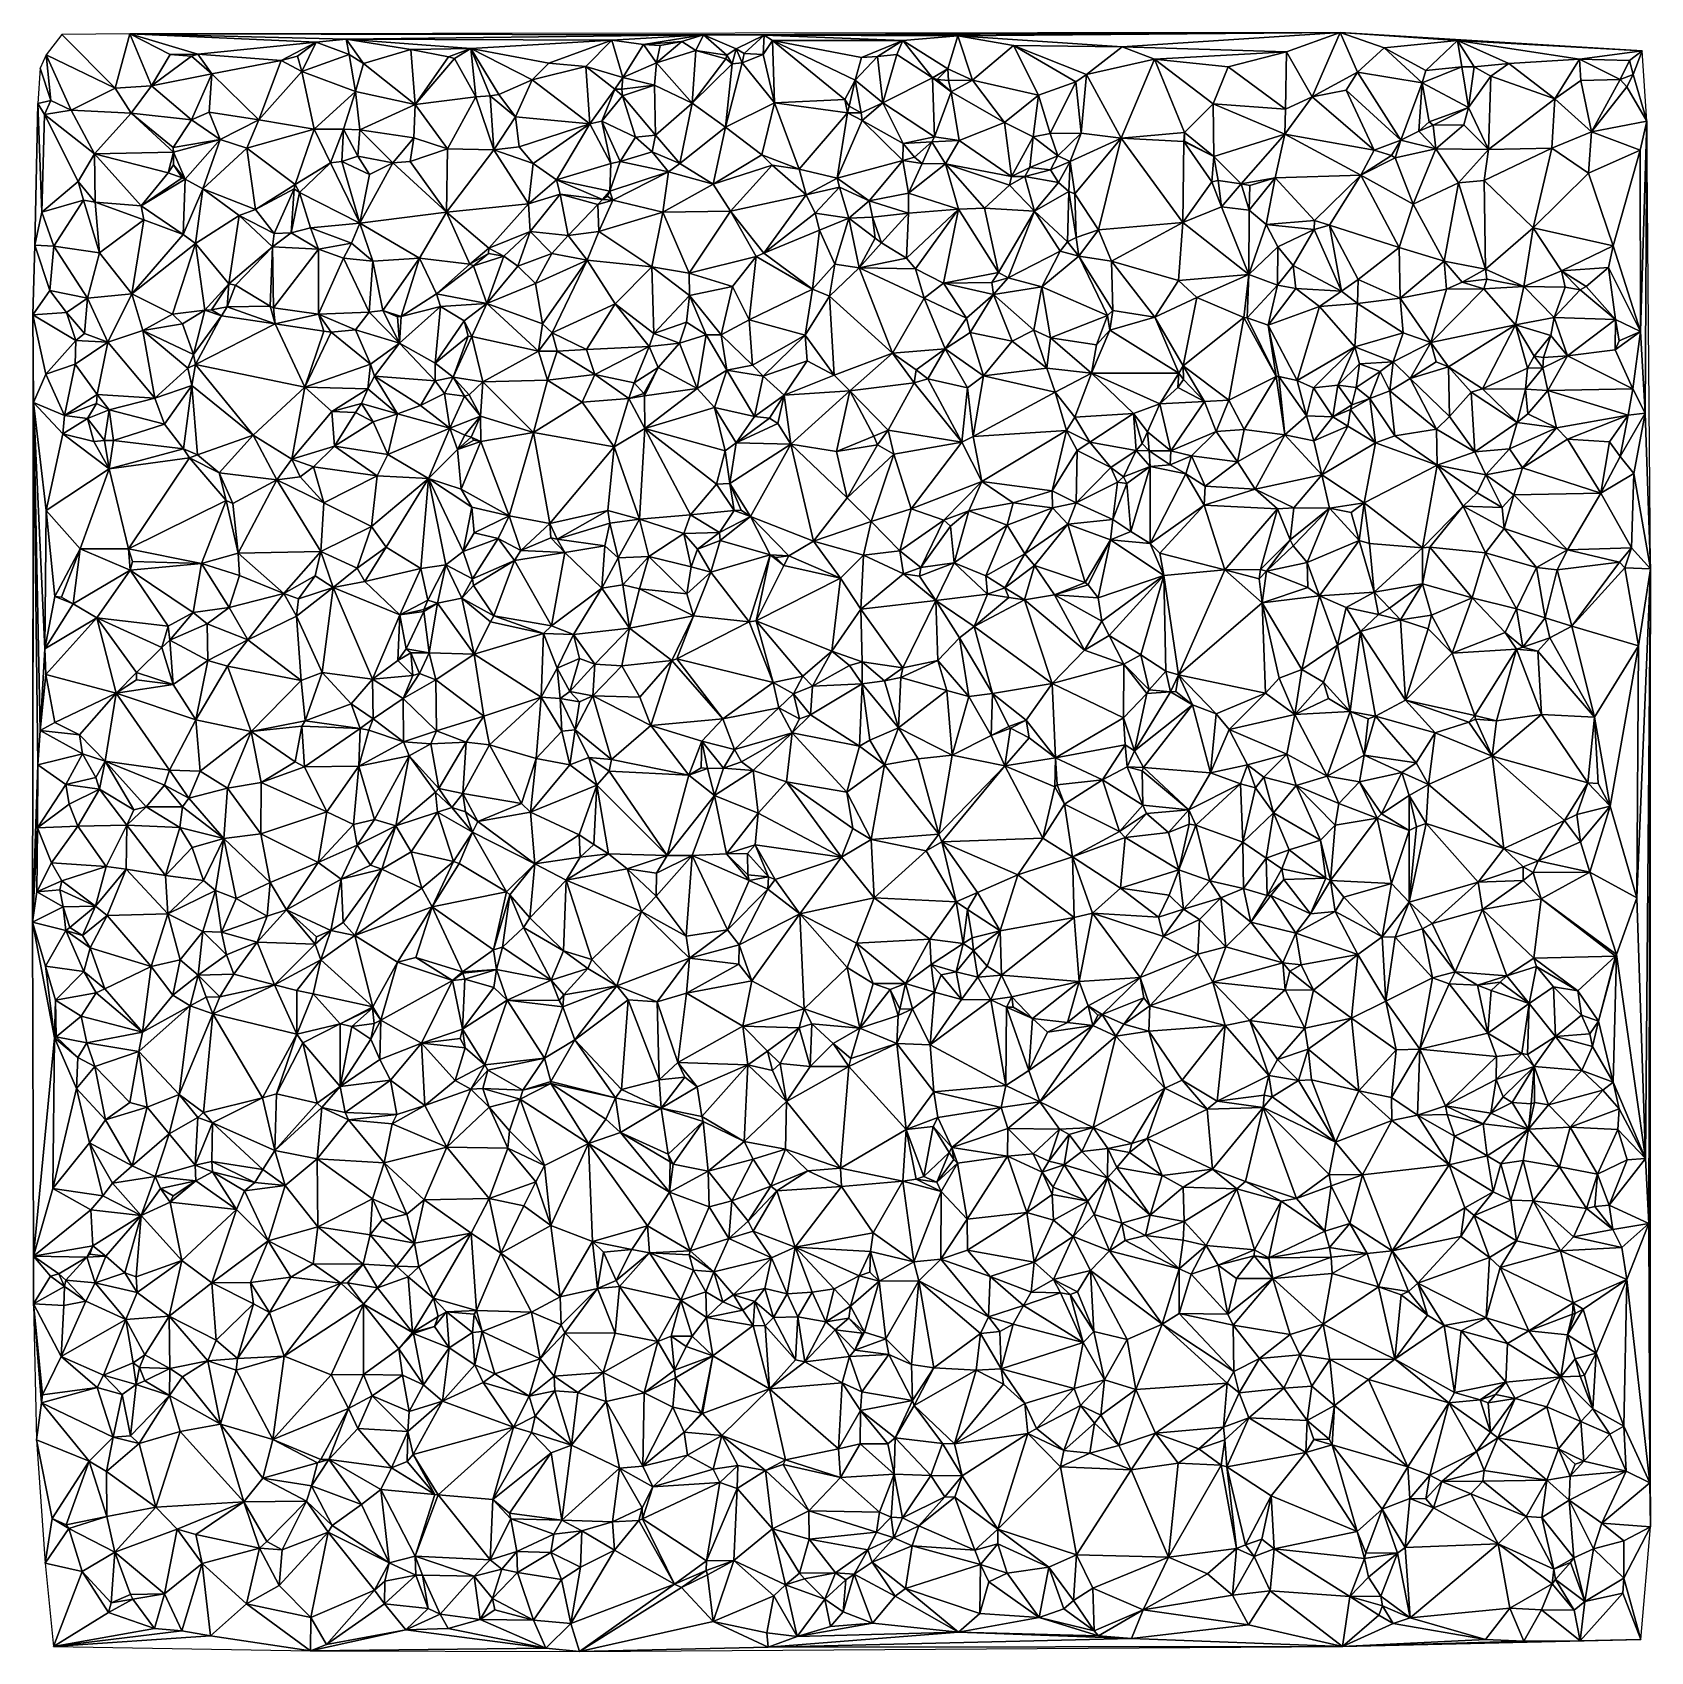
# Model space of a CAD drawing. Header units: metres. Extents: x -15 to 15, y -15 to 15.
import ezdxf

# ---------------------------------------------------------------- set-up
doc = ezdxf.new("R2010")
doc.units = ezdxf.units.M
doc.layers.add('STREET_MESH', color=7, linetype='Continuous')

msp = doc.modelspace()

# ---------------------------------------------------------------- linework, layer by layer
at = {"layer": 'STREET_MESH'}
for points in [[(-13.174, 14.967), (-2.553, 14.95), (9.238, 14.997)], [(-2.553, 14.95), (-1.432, 14.945), (9.238, 14.997)], [(-1.432, 14.945), (2.155, 14.933), (9.238, 14.997)], [(2.155, 14.933), (5.198, 14.73), (9.238, 14.997)], [(5.198, 14.73), (8.245, 14.637), (9.238, 14.997)], [(8.245, 14.637), (8.717, 13.806), (9.238, 14.997)], [(8.717, 13.806), (9.555, 14.261), (9.238, 14.997)], [(11.409, 14.844), (14.827, 14.652), (9.238, 14.997)], [(10.05, 14.71), (11.409, 14.844), (9.238, 14.997)], [(9.555, 14.261), (10.05, 14.71), (9.238, 14.997)], [(-14.722, 14.582), (-13.449, 13.963), (-14.437, 14.958)], [(-13.449, 13.963), (-13.174, 14.967), (-14.437, 14.958)], [(-13.449, 13.963), (-12.776, 14.005), (-13.174, 14.967)], [(-13.174, 14.967), (-12.776, 14.005), (-12.427, 14.585)], [(-11.916, 14.593), (-13.174, 14.967), (-12.427, 14.585)], [(-11.916, 14.593), (-9.727, 14.815), (-13.174, 14.967)], [(-13.174, 14.967), (-9.172, 14.873), (-2.553, 14.95)], [(-9.727, 14.815), (-9.172, 14.873), (-13.174, 14.967)], [(-10.374, 14.476), (-9.727, 14.815), (-11.916, 14.593)], [(-10.374, 14.476), (-10.069, 14.557), (-9.727, 14.815)], [(-10.069, 14.557), (-9.991, 14.272), (-9.727, 14.815)], [(-9.991, 14.272), (-9.116, 14.585), (-9.727, 14.815)], [(-9.116, 14.585), (-9.172, 14.873), (-9.727, 14.815)], [(-9.172, 14.873), (-4.252, 14.851), (-2.553, 14.95)], [(-9.172, 14.873), (-7.974, 14.682), (-6.859, 14.7)], [(-9.172, 14.873), (-8.849, 14.421), (-7.974, 14.682)], [(-8.849, 14.421), (-9.172, 14.873), (-9.116, 14.585)], [(-4.252, 14.851), (-9.172, 14.873), (-6.859, 14.7)], [(-7.974, 14.682), (-7.272, 14.546), (-6.859, 14.7)], [(-7.272, 14.546), (-7.163, 14.51), (-6.859, 14.7)], [(-7.163, 14.51), (-6.766, 13.802), (-6.859, 14.7)], [(-5.417, 14.428), (-4.252, 14.851), (-6.859, 14.7)], [(-5.724, 14.119), (-5.417, 14.428), (-6.859, 14.7)], [(-6.341, 13.844), (-5.724, 14.119), (-6.859, 14.7)], [(-6.766, 13.802), (-6.501, 13.82), (-6.859, 14.7)], [(-6.501, 13.82), (-6.341, 13.844), (-6.859, 14.7)], [(-4.252, 14.851), (-5.417, 14.428), (-4.734, 14.364)], [(-4.045, 14.164), (-4.252, 14.851), (-4.734, 14.364)], [(-4.252, 14.851), (-3.663, 14.772), (-2.553, 14.95)], [(-4.045, 14.164), (-3.663, 14.772), (-4.252, 14.851)], [(-3.663, 14.772), (-4.045, 14.164), (-3.422, 14.434)], [(-3.663, 14.772), (-2.952, 14.826), (-2.553, 14.95)], [(-2.952, 14.826), (-3.663, 14.772), (-3.355, 14.752)], [(-3.663, 14.772), (-3.422, 14.434), (-3.355, 14.752)], [(-3.422, 14.434), (-2.952, 14.826), (-3.355, 14.752)], [(-2.952, 14.826), (-3.422, 14.434), (-2.695, 14.662)], [(-2.952, 14.826), (-2.695, 14.662), (-2.553, 14.95)], [(-2.695, 14.662), (-2.124, 14.574), (-2.553, 14.95)], [(-2.124, 14.574), (-1.95, 14.695), (-2.553, 14.95)], [(-1.95, 14.695), (-1.432, 14.945), (-2.553, 14.95)], [(-2.124, 14.574), (-2.021, 14.415), (-1.95, 14.695)], [(-2.021, 14.415), (-1.836, 14.432), (-1.95, 14.695)], [(-1.801, 14.608), (-1.432, 14.945), (-1.95, 14.695)], [(-1.836, 14.432), (-1.801, 14.608), (-1.95, 14.695)], [(-1.432, 14.945), (-1.801, 14.608), (-1.448, 14.586)], [(-1.275, 14.844), (-1.432, 14.945), (-1.448, 14.586)], [(-1.24, 13.69), (-1.275, 14.844), (-1.448, 14.586)], [(-1.432, 14.945), (1.141, 14.849), (2.155, 14.933)], [(-1.432, 14.945), (-1.275, 14.844), (1.141, 14.849)], [(-1.275, 14.844), (0.375, 14.533), (1.141, 14.849)], [(0.375, 14.533), (-1.275, 14.844), (0.254, 14.111)], [(-1.275, 14.844), (0.065, 13.756), (0.254, 14.111)], [(0.065, 13.756), (-1.275, 14.844), (-1.24, 13.69)], [(0.375, 14.533), (0.667, 14.552), (1.141, 14.849)], [(0.667, 14.552), (1.024, 14.587), (1.141, 14.849)], [(1.024, 14.587), (1.686, 14.155), (1.141, 14.849)], [(1.141, 14.849), (1.972, 14.322), (2.155, 14.933)], [(1.686, 14.155), (1.972, 14.322), (1.141, 14.849)], [(1.972, 14.322), (2.426, 14.112), (2.155, 14.933)], [(3.189, 14.756), (5.198, 14.73), (2.155, 14.933)], [(2.426, 14.112), (3.189, 14.756), (2.155, 14.933)], [(3.189, 14.756), (2.426, 14.112), (3.647, 13.835)], [(3.189, 14.756), (4.536, 14.214), (5.198, 14.73)], [(4.342, 14.083), (3.189, 14.756), (3.647, 13.835)], [(4.342, 14.083), (4.536, 14.214), (3.189, 14.756)], [(4.536, 14.214), (5.801, 14.5), (5.198, 14.73)], [(5.801, 14.5), (8.245, 14.637), (5.198, 14.73)], [(10.752, 14.065), (10.05, 14.71), (9.555, 14.261)], [(10.05, 14.71), (10.821, 14.293), (11.409, 14.844)], [(10.05, 14.71), (10.752, 14.065), (10.821, 14.293)], [(10.821, 14.293), (11.489, 14.36), (11.409, 14.844)], [(11.409, 14.844), (13.669, 14.499), (14.827, 14.652)], [(12.358, 14.422), (13.669, 14.499), (11.409, 14.844)], [(11.719, 14.357), (12.358, 14.422), (11.409, 14.844)], [(11.489, 14.36), (11.719, 14.357), (11.409, 14.844)], [(-14.636, 13.733), (-14.722, 14.582), (-14.837, 14.334)], [(-14.259, 13.555), (-13.449, 13.963), (-14.722, 14.582)], [(-14.636, 13.733), (-14.259, 13.555), (-14.722, 14.582)], [(-12.776, 14.005), (-12.033, 14.559), (-12.427, 14.585)], [(-11.654, 14.229), (-12.033, 14.559), (-12.776, 14.005)], [(-12.033, 14.559), (-11.916, 14.593), (-12.427, 14.585)], [(-11.916, 14.593), (-12.033, 14.559), (-11.654, 14.229)], [(-10.374, 14.476), (-11.916, 14.593), (-11.654, 14.229)], [(-10.787, 13.377), (-10.374, 14.476), (-11.654, 14.229)], [(-10.374, 14.476), (-10.787, 13.377), (-9.991, 14.272)], [(-10.069, 14.557), (-10.374, 14.476), (-9.991, 14.272)], [(-9.116, 14.585), (-9.991, 14.272), (-8.997, 13.901)], [(-8.849, 14.421), (-9.116, 14.585), (-8.997, 13.901)], [(-7.895, 13.664), (-8.849, 14.421), (-8.997, 13.901)], [(-8.849, 14.421), (-7.895, 13.664), (-7.974, 14.682)], [(-7.895, 13.664), (-7.272, 14.546), (-7.974, 14.682)], [(-7.272, 14.546), (-7.895, 13.664), (-7.163, 14.51)], [(-7.895, 13.664), (-6.766, 13.802), (-7.163, 14.51)], [(-5.417, 14.428), (-5.724, 14.119), (-4.734, 14.364)], [(-3.422, 14.434), (-4.045, 14.164), (-3.46, 14.017)], [(-3.422, 14.434), (-3.46, 14.017), (-2.765, 13.686)], [(-2.695, 14.662), (-3.422, 14.434), (-2.765, 13.686)], [(-2.141, 14.508), (-2.695, 14.662), (-2.765, 13.686)], [(-2.021, 14.415), (-2.141, 14.508), (-2.765, 13.686)], [(-2.145, 13.241), (-2.021, 14.415), (-2.765, 13.686)], [(-2.695, 14.662), (-2.141, 14.508), (-2.124, 14.574)], [(-2.021, 14.415), (-2.145, 13.241), (-1.836, 14.432)], [(-2.145, 13.241), (-1.24, 13.69), (-1.836, 14.432)], [(-2.141, 14.508), (-2.021, 14.415), (-2.124, 14.574)], [(-1.801, 14.608), (-1.836, 14.432), (-1.448, 14.586)], [(-1.836, 14.432), (-1.24, 13.69), (-1.448, 14.586)], [(0.667, 14.552), (0.375, 14.533), (0.254, 14.111)], [(0.767, 13.695), (0.667, 14.552), (0.254, 14.111)], [(0.767, 13.695), (1.024, 14.587), (0.667, 14.552)], [(1.686, 14.155), (1.024, 14.587), (0.767, 13.695)], [(5.801, 14.5), (4.536, 14.214), (5.181, 13.038)], [(6.355, 13.14), (5.801, 14.5), (5.181, 13.038)], [(5.801, 14.5), (7.162, 14.359), (8.245, 14.637)], [(5.801, 14.5), (6.886, 13.674), (7.162, 14.359)], [(6.886, 13.674), (5.801, 14.5), (6.355, 13.14)], [(8.245, 14.637), (7.162, 14.359), (8.221, 13.573)], [(8.717, 13.806), (8.245, 14.637), (8.221, 13.573)], [(12.025, 14.186), (12.358, 14.422), (11.719, 14.357)], [(12.358, 14.422), (12.025, 14.186), (13.211, 13.765)], [(12.358, 14.422), (13.211, 13.765), (13.669, 14.499)], [(13.211, 13.765), (13.692, 14.108), (13.669, 14.499)], [(13.669, 14.499), (14.596, 14.476), (14.827, 14.652)], [(14.418, 14.126), (14.596, 14.476), (13.669, 14.499)], [(13.692, 14.108), (14.418, 14.126), (13.669, 14.499)], [(14.418, 14.126), (14.661, 14.215), (14.596, 14.476)], [(14.596, 14.476), (14.661, 14.215), (14.827, 14.652)], [(14.661, 14.215), (14.915, 13.355), (14.827, 14.652)], [(-14.876, 13.677), (-14.636, 13.733), (-14.837, 14.334)], [(-12.034, 13.38), (-11.654, 14.229), (-12.776, 14.005)], [(-12.034, 13.38), (-11.704, 13.517), (-11.654, 14.229)], [(-11.704, 13.517), (-10.787, 13.377), (-11.654, 14.229)], [(-9.991, 14.272), (-10.787, 13.377), (-9.763, 13.207)], [(-9.991, 14.272), (-9.763, 13.207), (-8.997, 13.901)], [(-5.724, 14.119), (-6.341, 13.844), (-6.036, 13.433)], [(-5.724, 14.119), (-6.036, 13.433), (-4.655, 13.301)], [(-4.734, 14.364), (-5.724, 14.119), (-4.655, 13.301)], [(-4.193, 13.948), (-4.734, 14.364), (-4.655, 13.301)], [(-4.193, 13.948), (-4.045, 14.164), (-4.734, 14.364)], [(-4.068, 13.948), (-4.045, 14.164), (-4.193, 13.948)], [(-4.045, 14.164), (-4.068, 13.948), (-3.46, 14.017)], [(0.065, 13.756), (0.143, 13.631), (0.254, 14.111)], [(0.143, 13.631), (0.367, 13.508), (0.254, 14.111)], [(0.367, 13.508), (0.767, 13.695), (0.254, 14.111)], [(1.725, 13.061), (1.686, 14.155), (0.767, 13.695)], [(1.686, 14.155), (1.775, 14.125), (1.972, 14.322)], [(1.686, 14.155), (1.725, 13.061), (2.034, 13.897)], [(1.775, 14.125), (1.686, 14.155), (2.034, 13.897)], [(1.775, 14.125), (1.986, 14.108), (1.972, 14.322)], [(1.986, 14.108), (1.775, 14.125), (2.034, 13.897)], [(1.972, 14.322), (1.986, 14.108), (2.426, 14.112)], [(1.986, 14.108), (2.034, 13.897), (2.426, 14.112)], [(2.034, 13.897), (3.021, 13.328), (2.426, 14.112)], [(2.426, 14.112), (3.021, 13.328), (3.647, 13.835)], [(4.536, 14.214), (4.342, 14.083), (4.441, 13.129)], [(5.181, 13.038), (4.536, 14.214), (4.441, 13.129)], [(7.162, 14.359), (6.886, 13.674), (8.221, 13.573)], [(9.555, 14.261), (8.717, 13.806), (9.347, 13.924)], [(9.555, 14.261), (9.347, 13.924), (10.358, 13.003)], [(10.752, 14.065), (9.555, 14.261), (10.358, 13.003)], [(11.489, 14.36), (10.752, 14.065), (11.61, 13.603)], [(10.752, 14.065), (11.489, 14.36), (10.821, 14.293)], [(11.719, 14.357), (11.489, 14.36), (11.61, 13.603)], [(12.025, 14.186), (11.719, 14.357), (11.61, 13.603)], [(11.984, 12.825), (12.025, 14.186), (11.61, 13.603)], [(12.025, 14.186), (11.984, 12.825), (13.211, 13.765)], [(13.692, 14.108), (13.211, 13.765), (13.888, 13.155)], [(14.418, 14.126), (13.692, 14.108), (13.888, 13.155)], [(14.544, 13.991), (14.418, 14.126), (13.888, 13.155)], [(14.544, 13.991), (14.661, 14.215), (14.418, 14.126)], [(14.661, 14.215), (14.544, 13.991), (14.915, 13.355)], [(-13.449, 13.963), (-14.259, 13.555), (-13.151, 13.498)], [(-12.776, 14.005), (-13.449, 13.963), (-13.151, 13.498)], [(-12.034, 13.38), (-12.776, 14.005), (-13.151, 13.498)], [(-9.763, 13.207), (-9.216, 13.204), (-8.997, 13.901)], [(-9.216, 13.204), (-8.914, 13.191), (-8.997, 13.901)], [(-8.914, 13.191), (-7.895, 13.664), (-8.997, 13.901)], [(-7.291, 12.838), (-6.766, 13.802), (-7.895, 13.664)], [(-7.291, 12.838), (-6.436, 12.821), (-6.766, 13.802)], [(-6.436, 12.821), (-6.501, 13.82), (-6.766, 13.802)], [(-6.341, 13.844), (-6.501, 13.82), (-6.036, 13.433)], [(-6.501, 13.82), (-6.436, 12.821), (-6.036, 13.433)], [(-4.434, 13.35), (-4.193, 13.948), (-4.655, 13.301)], [(-4.434, 13.35), (-4.055, 13.822), (-4.193, 13.948)], [(-3.814, 13.055), (-4.055, 13.822), (-4.434, 13.35)], [(-4.055, 13.822), (-4.068, 13.948), (-4.193, 13.948)], [(-4.068, 13.948), (-4.055, 13.822), (-3.46, 14.017)], [(-4.055, 13.822), (-3.439, 13.096), (-3.46, 14.017)], [(-4.055, 13.822), (-3.814, 13.055), (-3.439, 13.096)], [(-3.46, 14.017), (-3.439, 13.096), (-2.765, 13.686)], [(2.034, 13.897), (1.725, 13.061), (2.178, 12.993)], [(3.021, 13.328), (2.034, 13.897), (2.178, 12.993)], [(3.021, 13.328), (3.55, 13.063), (3.647, 13.835)], [(3.55, 13.063), (3.865, 13.123), (3.647, 13.835)], [(3.865, 13.123), (4.342, 14.083), (3.647, 13.835)], [(4.342, 14.083), (3.865, 13.123), (4.441, 13.129)], [(9.865, 12.814), (8.717, 13.806), (8.214, 13.114)], [(8.214, 13.114), (8.717, 13.806), (8.221, 13.573)], [(8.717, 13.806), (9.865, 12.814), (9.347, 13.924)], [(9.347, 13.924), (9.865, 12.814), (10.358, 13.003)], [(10.691, 13.168), (10.752, 14.065), (10.358, 13.003)], [(10.881, 13.339), (10.752, 14.065), (10.691, 13.168)], [(10.752, 14.065), (10.881, 13.339), (11.61, 13.603)], [(14.915, 13.355), (14.544, 13.991), (13.888, 13.155)], [(-14.876, 13.677), (-14.973, 9.768), (-14.936, 11.056)], [(-14.802, 11.667), (-14.876, 13.677), (-14.936, 11.056)], [(-14.636, 13.733), (-14.876, 13.677), (-14.753, 13.473)], [(-14.876, 13.677), (-14.802, 11.667), (-14.753, 13.473)], [(-14.259, 13.555), (-14.636, 13.733), (-14.753, 13.473)], [(-14.259, 13.555), (-14.753, 13.473), (-13.83, 12.746)], [(-13.151, 13.498), (-14.259, 13.555), (-13.83, 12.746)], [(-12.367, 12.778), (-13.151, 13.498), (-13.83, 12.746)], [(-12.367, 12.778), (-12.371, 12.863), (-13.151, 13.498)], [(-12.371, 12.863), (-12.034, 13.38), (-13.151, 13.498)], [(-11.704, 13.517), (-12.034, 13.38), (-11.504, 13.013)], [(-10.787, 13.377), (-11.704, 13.517), (-11.504, 13.013)], [(-7.895, 13.664), (-8.914, 13.191), (-7.917, 13.045)], [(-7.291, 12.838), (-7.895, 13.664), (-7.917, 13.045)], [(-3.439, 13.096), (-2.993, 12.568), (-2.765, 13.686)], [(-2.993, 12.568), (-2.145, 13.241), (-2.765, 13.686)], [(-2.145, 13.241), (-1.474, 12.728), (-1.24, 13.69)], [(-1.474, 12.728), (-0.781, 12.465), (-1.24, 13.69)], [(0.113, 13.505), (0.065, 13.756), (-1.24, 13.69)], [(-0.781, 12.465), (0.113, 13.505), (-1.24, 13.69)], [(-0.076, 12.295), (0.113, 13.505), (-0.781, 12.465)], [(0.384, 13.364), (0.113, 13.505), (-0.076, 12.295)], [(0.065, 13.756), (0.113, 13.505), (0.143, 13.631)], [(0.113, 13.505), (0.367, 13.508), (0.143, 13.631)], [(0.367, 13.508), (0.113, 13.505), (0.384, 13.364)], [(0.367, 13.508), (0.384, 13.364), (0.767, 13.695)], [(0.767, 13.695), (0.384, 13.364), (1.144, 12.942)], [(1.725, 13.061), (0.767, 13.695), (1.144, 12.942)], [(6.886, 13.674), (6.355, 13.14), (6.896, 12.696)], [(6.886, 13.674), (8.214, 13.114), (8.221, 13.573)], [(6.886, 13.674), (6.896, 12.696), (8.214, 13.114)], [(10.881, 13.339), (10.958, 13.279), (11.61, 13.603)], [(10.958, 13.279), (11.523, 13.282), (11.61, 13.603)], [(11.523, 13.282), (11.984, 12.825), (11.61, 13.603)], [(11.984, 12.825), (13.158, 12.851), (13.211, 13.765)], [(13.211, 13.765), (13.158, 12.851), (13.888, 13.155)], [(-14.802, 11.667), (-14.131, 12.238), (-14.753, 13.473)], [(-14.753, 13.473), (-14.131, 12.238), (-13.83, 12.746)], [(-11.504, 13.013), (-12.034, 13.38), (-12.371, 12.863)], [(-11.012, 12.855), (-10.787, 13.377), (-11.504, 13.013)], [(-10.787, 13.377), (-11.012, 12.855), (-9.763, 13.207)], [(-11.012, 12.855), (-10.113, 12.178), (-9.763, 13.207)], [(-10.113, 12.178), (-9.462, 12.58), (-9.763, 13.207)], [(-9.462, 12.58), (-9.216, 13.204), (-9.763, 13.207)], [(-9.247, 12.604), (-9.216, 13.204), (-9.462, 12.58)], [(-9.247, 12.604), (-8.956, 12.705), (-9.216, 13.204)], [(-9.216, 13.204), (-8.956, 12.705), (-8.914, 13.191)], [(-6.436, 12.821), (-5.966, 12.877), (-6.036, 13.433)], [(-6.036, 13.433), (-5.966, 12.877), (-4.655, 13.301)], [(-5.966, 12.877), (-5.704, 12.566), (-4.655, 13.301)], [(-5.704, 12.566), (-5.278, 12.264), (-4.655, 13.301)], [(-5.278, 12.264), (-4.268, 12.567), (-4.655, 13.301)], [(-4.268, 12.567), (-4.434, 13.35), (-4.655, 13.301)], [(-4.268, 12.567), (-4.096, 12.607), (-4.434, 13.35)], [(-4.096, 12.607), (-3.814, 13.055), (-4.434, 13.35)], [(-2.377, 12.186), (-2.145, 13.241), (-2.993, 12.568)], [(-2.377, 12.186), (-1.474, 12.728), (-2.145, 13.241)], [(1.14, 12.624), (0.384, 13.364), (-0.076, 12.295)], [(0.384, 13.364), (1.14, 12.624), (1.144, 12.942)], [(3.149, 12.326), (3.021, 13.328), (2.178, 12.993)], [(3.55, 13.063), (3.021, 13.328), (3.149, 12.326)], [(10.958, 13.279), (10.881, 13.339), (10.691, 13.168)], [(11.01, 12.838), (10.958, 13.279), (10.691, 13.168)], [(10.958, 13.279), (11.01, 12.838), (11.523, 13.282)], [(11.01, 12.838), (11.984, 12.825), (11.523, 13.282)], [(14.791, 12.813), (14.915, 13.355), (13.888, 13.155)], [(14.791, 12.813), (14.798, 9.455), (14.915, 13.355)], [(14.798, 9.455), (14.884, 7.946), (14.915, 13.355)], [(14.884, 7.946), (14.981, 5.064), (14.915, 13.355)], [(-12.367, 12.778), (-11.504, 13.013), (-12.371, 12.863)], [(-12.148, 12.276), (-11.504, 13.013), (-12.367, 12.778)], [(-11.504, 13.013), (-12.148, 12.276), (-11.821, 12.097)], [(-11.012, 12.855), (-11.504, 13.013), (-11.821, 12.097)], [(-8.956, 12.705), (-8.308, 12.579), (-8.914, 13.191)], [(-8.914, 13.191), (-8.308, 12.579), (-7.917, 13.045)], [(-8.308, 12.579), (-7.982, 12.605), (-7.917, 13.045)], [(-7.982, 12.605), (-7.291, 12.838), (-7.917, 13.045)], [(-3.814, 13.055), (-4.096, 12.607), (-3.501, 12.783)], [(-3.439, 13.096), (-3.814, 13.055), (-3.501, 12.783)], [(-2.993, 12.568), (-3.439, 13.096), (-3.501, 12.783)], [(1.14, 12.624), (1.356, 12.689), (1.144, 12.942)], [(1.673, 12.972), (1.725, 13.061), (1.144, 12.942)], [(1.356, 12.689), (1.673, 12.972), (1.144, 12.942)], [(1.673, 12.972), (1.356, 12.689), (1.494, 12.567)], [(1.93, 12.562), (1.673, 12.972), (1.494, 12.567)], [(1.725, 13.061), (1.673, 12.972), (2.178, 12.993)], [(1.673, 12.972), (1.93, 12.562), (2.178, 12.993)], [(1.93, 12.562), (3.149, 12.326), (2.178, 12.993)], [(3.55, 13.063), (3.149, 12.326), (3.492, 12.492)], [(3.55, 13.063), (3.492, 12.492), (4.011, 12.71)], [(3.865, 13.123), (3.55, 13.063), (4.011, 12.71)], [(3.865, 13.123), (4.011, 12.71), (4.441, 13.129)], [(4.011, 12.71), (4.234, 12.607), (4.441, 13.129)], [(4.234, 12.607), (5.181, 13.038), (4.441, 13.129)], [(4.234, 12.607), (4.32, 12.006), (5.181, 13.038)], [(4.32, 12.006), (4.764, 11.342), (5.181, 13.038)], [(4.764, 11.342), (6.323, 11.475), (5.181, 13.038)], [(6.355, 13.14), (5.181, 13.038), (6.341, 12.974)], [(5.181, 13.038), (6.323, 11.475), (6.341, 12.974)], [(6.323, 11.475), (6.861, 12.231), (6.341, 12.974)], [(6.353, 12.98), (6.355, 13.14), (6.341, 12.974)], [(6.896, 12.696), (6.353, 12.98), (6.341, 12.974)], [(6.861, 12.231), (6.896, 12.696), (6.341, 12.974)], [(6.355, 13.14), (6.353, 12.98), (6.896, 12.696)], [(6.896, 12.696), (7.403, 12.194), (8.214, 13.114)], [(7.403, 12.194), (8.035, 12.304), (8.214, 13.114)], [(8.214, 13.114), (8.035, 12.304), (9.616, 12.352)], [(9.865, 12.814), (8.214, 13.114), (9.616, 12.352)], [(9.865, 12.814), (10.188, 12.718), (10.358, 13.003)], [(10.188, 12.718), (10.252, 12.676), (10.358, 13.003)], [(10.252, 12.676), (11.01, 12.838), (10.358, 13.003)], [(11.01, 12.838), (10.691, 13.168), (10.358, 13.003)], [(13.158, 12.851), (13.837, 12.387), (13.888, 13.155)], [(13.837, 12.387), (14.791, 12.813), (13.888, 13.155)], [(-14.131, 12.238), (-13.817, 11.851), (-13.83, 12.746)], [(-12.468, 12.393), (-12.367, 12.778), (-13.83, 12.746)], [(-13.83, 12.746), (-13.817, 11.851), (-12.966, 11.783)], [(-12.468, 12.393), (-13.83, 12.746), (-12.966, 11.783)], [(-12.369, 12.545), (-12.367, 12.778), (-12.468, 12.393)], [(-12.369, 12.545), (-12.148, 12.276), (-12.367, 12.778)], [(-11.012, 12.855), (-11.821, 12.097), (-10.849, 11.719)], [(-10.113, 12.178), (-11.012, 12.855), (-10.849, 11.719)], [(-9.247, 12.604), (-9.462, 12.58), (-8.916, 11.464)], [(-8.736, 12.367), (-8.956, 12.705), (-9.247, 12.604)], [(-8.736, 12.367), (-9.247, 12.604), (-8.916, 11.464)], [(-8.956, 12.705), (-8.736, 12.367), (-8.308, 12.579)], [(-7.982, 12.605), (-8.308, 12.579), (-7.31, 11.667)], [(-7.291, 12.838), (-7.982, 12.605), (-7.31, 11.667)], [(-6.436, 12.821), (-7.291, 12.838), (-7.31, 11.667)], [(-5.793, 11.819), (-6.436, 12.821), (-7.31, 11.667)], [(-5.966, 12.877), (-6.436, 12.821), (-5.704, 12.566)], [(-6.436, 12.821), (-5.793, 11.819), (-5.704, 12.566)], [(-3.199, 12.416), (-4.096, 12.607), (-4.29, 12.054)], [(-4.096, 12.607), (-4.268, 12.567), (-4.29, 12.054)], [(-4.096, 12.607), (-3.199, 12.416), (-3.501, 12.783)], [(-3.199, 12.416), (-2.993, 12.568), (-3.501, 12.783)], [(-2.377, 12.186), (-1.283, 12.537), (-1.474, 12.728)], [(-1.474, 12.728), (-1.283, 12.537), (-0.781, 12.465)], [(1.14, 12.624), (-0.076, 12.295), (0.513, 11.878)], [(1.244, 12.021), (1.14, 12.624), (0.513, 11.878)], [(1.356, 12.689), (1.14, 12.624), (1.494, 12.567)], [(1.14, 12.624), (1.244, 12.021), (1.494, 12.567)], [(4.011, 12.71), (3.492, 12.492), (3.871, 12.45)], [(4.234, 12.607), (4.011, 12.71), (3.871, 12.45)], [(4.021, 12.217), (4.234, 12.607), (3.871, 12.45)], [(4.021, 12.217), (4.213, 12.052), (4.234, 12.607)], [(4.213, 12.052), (4.32, 12.006), (4.234, 12.607)], [(6.861, 12.231), (6.975, 12.251), (6.896, 12.696)], [(6.975, 12.251), (7.403, 12.194), (6.896, 12.696)], [(10.188, 12.718), (9.865, 12.814), (9.616, 12.352)], [(10.252, 12.676), (10.188, 12.718), (9.616, 12.352)], [(10.589, 11.814), (10.252, 12.676), (9.616, 12.352)], [(10.252, 12.676), (10.589, 11.814), (11.01, 12.838)], [(11.01, 12.838), (10.589, 11.814), (11.424, 12.212)], [(11.984, 12.825), (11.01, 12.838), (11.424, 12.212)], [(11.905, 12.256), (11.984, 12.825), (11.424, 12.212)], [(13.158, 12.851), (11.905, 12.256), (12.807, 11.38)], [(11.984, 12.825), (11.905, 12.256), (13.158, 12.851)], [(13.837, 12.387), (13.158, 12.851), (12.807, 11.38)], [(13.837, 12.387), (14.292, 11.045), (14.791, 12.813)], [(14.292, 11.045), (14.798, 9.455), (14.791, 12.813)], [(-12.204, 12.303), (-12.468, 12.393), (-12.966, 11.783)], [(-12.148, 12.276), (-12.204, 12.303), (-12.966, 11.783)], [(-12.204, 12.303), (-12.369, 12.545), (-12.468, 12.393)], [(-12.369, 12.545), (-12.204, 12.303), (-12.148, 12.276)], [(-10.034, 12.03), (-9.462, 12.58), (-10.113, 12.178)], [(-9.462, 12.58), (-10.034, 12.03), (-8.916, 11.464)], [(-8.308, 12.579), (-8.916, 11.464), (-7.31, 11.667)], [(-8.308, 12.579), (-8.736, 12.367), (-8.916, 11.464)], [(-5.793, 11.819), (-5.278, 12.264), (-5.704, 12.566)], [(-4.29, 12.054), (-4.268, 12.567), (-5.278, 12.264)], [(-4.233, 11.891), (-3.199, 12.416), (-4.29, 12.054)], [(-3.199, 12.416), (-4.233, 11.891), (-3.306, 11.666)], [(-2.377, 12.186), (-3.199, 12.416), (-3.306, 11.666)], [(-3.199, 12.416), (-2.377, 12.186), (-2.993, 12.568)], [(-1.283, 12.537), (-2.377, 12.186), (-2.052, 11.684)], [(-1.283, 12.537), (-2.052, 11.684), (-0.649, 11.988)], [(-0.781, 12.465), (-1.283, 12.537), (-0.649, 11.988)], [(-0.076, 12.295), (-0.781, 12.465), (-0.649, 11.988)], [(-0.032, 12.129), (-0.076, 12.295), (-0.649, 11.988)], [(-0.076, 12.295), (-0.032, 12.129), (0.513, 11.878)], [(1.244, 12.021), (1.93, 12.562), (1.494, 12.567)], [(1.93, 12.562), (1.244, 12.021), (2.171, 11.72)], [(2.653, 11.743), (1.93, 12.562), (2.171, 11.72)], [(1.93, 12.562), (2.653, 11.743), (3.111, 12.166)], [(3.149, 12.326), (1.93, 12.562), (3.111, 12.166)], [(3.397, 12.331), (3.111, 12.166), (3.578, 11.684)], [(3.397, 12.331), (3.149, 12.326), (3.111, 12.166)], [(3.149, 12.326), (3.397, 12.331), (3.492, 12.492)], [(3.492, 12.492), (3.397, 12.331), (3.871, 12.45)], [(3.397, 12.331), (4.021, 12.217), (3.871, 12.45)], [(4.021, 12.217), (3.397, 12.331), (3.578, 11.684)], [(8.035, 12.304), (7.403, 12.194), (7.564, 12.159)], [(8.035, 12.304), (7.564, 12.159), (7.553, 11.705)], [(7.866, 11.438), (8.035, 12.304), (7.553, 11.705)], [(8.035, 12.304), (7.866, 11.438), (8.76, 11.514)], [(9.616, 12.352), (8.035, 12.304), (8.76, 11.514)], [(9.037, 11.424), (9.616, 12.352), (8.76, 11.514)], [(9.616, 12.352), (9.037, 11.424), (10.33, 11.013)], [(10.589, 11.814), (9.616, 12.352), (10.33, 11.013)], [(14.292, 11.045), (13.837, 12.387), (12.807, 11.38)], [(-14.131, 12.238), (-14.802, 11.667), (-14.035, 11.891)], [(-13.817, 11.851), (-14.131, 12.238), (-14.035, 11.891)], [(-12.186, 11.251), (-12.148, 12.276), (-12.966, 11.783)], [(-12.148, 12.276), (-12.186, 11.251), (-11.821, 12.097)], [(-12.186, 11.251), (-11.957, 11.086), (-11.821, 12.097)], [(-11.957, 11.086), (-11.149, 11.608), (-11.821, 12.097)], [(-11.821, 12.097), (-11.149, 11.608), (-10.849, 11.719)], [(-10.134, 12.1), (-10.113, 12.178), (-10.849, 11.719)], [(-10.504, 11.274), (-10.134, 12.1), (-10.849, 11.719)], [(-10.134, 12.1), (-10.504, 11.274), (-10.191, 11.283)], [(-10.034, 12.03), (-10.134, 12.1), (-10.191, 11.283)], [(-9.827, 11.378), (-10.034, 12.03), (-10.191, 11.283)], [(-10.134, 12.1), (-10.034, 12.03), (-10.113, 12.178)], [(-10.034, 12.03), (-9.827, 11.378), (-8.916, 11.464)], [(-5.793, 11.819), (-5.206, 12.003), (-5.278, 12.264)], [(-5.763, 11.311), (-5.206, 12.003), (-5.793, 11.819)], [(-5.058, 11.236), (-5.206, 12.003), (-5.763, 11.311)], [(-4.29, 12.054), (-5.278, 12.264), (-4.421, 11.904)], [(-5.278, 12.264), (-5.206, 12.003), (-4.421, 11.904)], [(-5.206, 12.003), (-5.058, 11.236), (-4.508, 11.807)], [(-5.206, 12.003), (-4.508, 11.807), (-4.421, 11.904)], [(-4.333, 11.961), (-4.29, 12.054), (-4.421, 11.904)], [(-4.333, 11.961), (-4.233, 11.891), (-4.29, 12.054)], [(-2.052, 11.684), (-2.377, 12.186), (-3.306, 11.666)], [(-0.485, 11.651), (-0.032, 12.129), (-0.649, 11.988)], [(-0.032, 12.129), (-0.485, 11.651), (0.141, 11.554)], [(-0.032, 12.129), (0.141, 11.554), (0.513, 11.878)], [(1.244, 11.646), (1.244, 12.021), (0.513, 11.878)], [(1.244, 12.021), (1.244, 11.646), (2.171, 11.72)], [(3.111, 12.166), (2.653, 11.743), (3.578, 11.684)], [(4.213, 12.052), (4.021, 12.217), (3.578, 11.684)], [(4.189, 11.12), (4.213, 12.052), (3.578, 11.684)], [(4.35, 11.196), (4.213, 12.052), (4.189, 11.12)], [(4.213, 12.052), (4.35, 11.196), (4.32, 12.006)], [(4.32, 12.006), (4.35, 11.196), (4.764, 11.342)], [(6.861, 12.231), (6.323, 11.475), (7.041, 11.764)], [(6.975, 12.251), (6.861, 12.231), (7.041, 11.764)], [(7.403, 12.194), (6.975, 12.251), (7.041, 11.764)], [(7.403, 12.194), (7.041, 11.764), (7.553, 11.705)], [(7.564, 12.159), (7.403, 12.194), (7.553, 11.705)], [(11.424, 12.212), (10.589, 11.814), (11.163, 10.76)], [(11.926, 10.612), (11.424, 12.212), (11.163, 10.76)], [(11.926, 10.612), (11.905, 12.256), (11.424, 12.212)], [(11.905, 12.256), (11.926, 10.612), (12.807, 11.38)], [(-14.802, 11.667), (-14.582, 11.037), (-14.035, 11.891)], [(-14.582, 11.037), (-13.739, 10.917), (-14.035, 11.891)], [(-13.739, 10.917), (-13.817, 11.851), (-14.035, 11.891)], [(-13.817, 11.851), (-12.914, 11.524), (-12.966, 11.783)], [(-13.739, 10.917), (-12.914, 11.524), (-13.817, 11.851)], [(-12.914, 11.524), (-12.186, 11.251), (-12.966, 11.783)], [(-11.149, 11.608), (-10.504, 11.274), (-10.849, 11.719)], [(-6.526, 11), (-5.793, 11.819), (-7.31, 11.667)], [(-6.526, 11), (-5.763, 11.311), (-5.793, 11.819)], [(-4.508, 11.807), (-5.058, 11.236), (-4.492, 11.308)], [(-4.508, 11.807), (-4.233, 11.891), (-4.421, 11.904)], [(-4.508, 11.807), (-4.492, 11.308), (-4.233, 11.891)], [(-4.233, 11.891), (-4.492, 11.308), (-3.306, 11.666)], [(-4.233, 11.891), (-4.333, 11.961), (-4.421, 11.904)], [(-2.052, 11.684), (-1.435, 10.909), (-0.649, 11.988)], [(-1.435, 10.909), (-0.485, 11.651), (-0.649, 11.988)], [(0.141, 11.554), (0.579, 11.574), (0.513, 11.878)], [(0.579, 11.574), (1.244, 11.646), (0.513, 11.878)], [(1.244, 11.646), (1.204, 10.813), (2.171, 11.72)], [(1.204, 10.813), (1.375, 10.616), (2.171, 11.72)], [(1.375, 10.616), (1.888, 10.352), (2.171, 11.72)], [(1.888, 10.352), (2.909, 10.551), (2.171, 11.72)], [(2.909, 10.551), (2.653, 11.743), (2.171, 11.72)], [(2.653, 11.743), (2.909, 10.551), (3.578, 11.684)], [(7.041, 11.764), (6.323, 11.475), (7.546, 10.514)], [(7.041, 11.764), (7.546, 10.514), (7.553, 11.705)], [(7.546, 10.514), (7.866, 11.438), (7.553, 11.705)], [(10.589, 11.814), (10.33, 11.013), (11.163, 10.76)], [(-14.582, 11.037), (-14.802, 11.667), (-14.936, 11.056)], [(-13.137, 10.153), (-12.914, 11.524), (-13.739, 10.917)], [(-13.137, 10.153), (-12.186, 11.251), (-12.914, 11.524)], [(-11.149, 11.608), (-11.957, 11.086), (-11.345, 10.342)], [(-10.533, 11.026), (-11.149, 11.608), (-11.345, 10.342)], [(-10.504, 11.274), (-11.149, 11.608), (-10.533, 11.026)], [(-9.827, 11.378), (-9.068, 11.091), (-8.916, 11.464)], [(-9.068, 11.091), (-8.677, 10.763), (-8.916, 11.464)], [(-8.916, 11.464), (-7.811, 10.815), (-7.31, 11.667)], [(-8.677, 10.763), (-7.811, 10.815), (-8.916, 11.464)], [(-7.811, 10.815), (-6.879, 10.704), (-7.31, 11.667)], [(-6.879, 10.704), (-6.526, 11), (-7.31, 11.667)], [(-4.492, 11.308), (-3.508, 10.654), (-3.306, 11.666)], [(-3.508, 10.654), (-2.816, 10.535), (-3.306, 11.666)], [(-2.816, 10.535), (-2.052, 11.684), (-3.306, 11.666)], [(-2.052, 11.684), (-2.816, 10.535), (-1.576, 10.847)], [(-1.435, 10.909), (-2.052, 11.684), (-1.576, 10.847)], [(-0.405, 11.337), (-0.485, 11.651), (-1.435, 10.909)], [(-0.485, 11.651), (-0.405, 11.337), (0.141, 11.554)], [(-0.405, 11.337), (-0.123, 10.702), (0.141, 11.554)], [(0.141, 11.554), (-0.123, 10.702), (0.33, 10.637)], [(0.627, 11.184), (0.579, 11.574), (0.141, 11.554)], [(0.627, 11.184), (0.141, 11.554), (0.33, 10.637)], [(0.579, 11.574), (0.744, 11.102), (1.244, 11.646)], [(0.579, 11.574), (0.627, 11.184), (0.744, 11.102)], [(0.744, 11.102), (1.204, 10.813), (1.244, 11.646)], [(2.909, 10.551), (3.088, 10.449), (3.578, 11.684)], [(3.088, 10.449), (4.052, 10.944), (3.578, 11.684)], [(4.052, 10.944), (4.189, 11.12), (3.578, 11.684)], [(6.323, 11.475), (4.764, 11.342), (5.003, 10.761)], [(6.323, 11.475), (5.003, 10.761), (6.244, 10.404)], [(7.546, 10.514), (6.323, 11.475), (6.244, 10.404)], [(8.084, 11.027), (7.866, 11.438), (7.546, 10.514)], [(7.866, 11.438), (8.752, 11.349), (8.76, 11.514)], [(8.084, 11.027), (8.752, 11.349), (7.866, 11.438)], [(8.752, 11.349), (9.037, 11.424), (8.76, 11.514)], [(8.752, 11.349), (9.258, 10.204), (9.037, 11.424)], [(9.037, 11.424), (9.568, 10.419), (10.33, 11.013)], [(9.037, 11.424), (9.258, 10.204), (9.568, 10.419)], [(-13.137, 10.153), (-11.957, 11.086), (-12.186, 11.251)], [(-10.191, 11.283), (-10.533, 11.026), (-9.682, 10.982)], [(-10.191, 11.283), (-10.504, 11.274), (-10.533, 11.026)], [(-9.827, 11.378), (-10.191, 11.283), (-9.682, 10.982)], [(-9.068, 11.091), (-9.827, 11.378), (-9.682, 10.982)], [(-6.526, 11), (-6.25, 10.852), (-5.763, 11.311)], [(-6.25, 10.852), (-5.988, 10.668), (-5.763, 11.311)], [(-5.763, 11.311), (-5.988, 10.668), (-5.359, 10.905)], [(-5.058, 11.236), (-5.763, 11.311), (-5.359, 10.905)], [(-4.706, 10.776), (-5.058, 11.236), (-5.359, 10.905)], [(-5.058, 11.236), (-4.706, 10.776), (-4.492, 11.308)], [(-4.492, 11.308), (-4.706, 10.776), (-3.508, 10.654)], [(-0.405, 11.337), (-1.435, 10.909), (-0.534, 10.239)], [(-0.123, 10.702), (-0.405, 11.337), (-0.534, 10.239)], [(0.744, 11.102), (0.627, 11.184), (0.33, 10.637)], [(1.204, 10.813), (0.744, 11.102), (0.33, 10.637)], [(4.189, 11.12), (4.052, 10.944), (4.397, 10.85)], [(4.35, 11.196), (4.189, 11.12), (4.397, 10.85)], [(4.764, 11.342), (4.35, 11.196), (4.397, 10.85)], [(5.003, 10.761), (4.764, 11.342), (4.397, 10.85)], [(8.752, 11.349), (8.084, 11.027), (8.363, 10.681)], [(9.258, 10.204), (8.752, 11.349), (8.363, 10.681)], [(11.926, 10.612), (12.638, 10.294), (12.807, 11.38)], [(12.638, 10.294), (13.333, 10.581), (12.807, 11.38)], [(13.333, 10.581), (14.292, 11.045), (12.807, 11.38)], [(-14.973, 9.768), (-14.658, 10.218), (-14.936, 11.056)], [(-14.658, 10.218), (-14.582, 11.037), (-14.936, 11.056)], [(-14.582, 11.037), (-14.658, 10.218), (-13.961, 10.075)], [(-14.582, 11.037), (-13.961, 10.075), (-13.739, 10.917)], [(-13.961, 10.075), (-13.137, 10.153), (-13.739, 10.917)], [(-11.957, 11.086), (-13.137, 10.153), (-12.388, 9.779)], [(-11.957, 11.086), (-12.388, 9.779), (-11.789, 9.852)], [(-11.957, 11.086), (-11.789, 9.852), (-11.345, 10.342)], [(-11.219, 10.315), (-10.533, 11.026), (-11.345, 10.342)], [(-11.219, 10.315), (-10.576, 9.924), (-10.533, 11.026)], [(-10.576, 9.924), (-10.518, 9.899), (-10.533, 11.026)], [(-10.533, 11.026), (-10.518, 9.899), (-9.682, 10.982)], [(-10.518, 9.899), (-9.684, 9.776), (-9.682, 10.982)], [(-9.684, 9.776), (-9.221, 10.817), (-9.682, 10.982)], [(-9.221, 10.817), (-9.684, 9.776), (-8.742, 9.818)], [(-9.221, 10.817), (-9.068, 11.091), (-9.682, 10.982)], [(-9.221, 10.817), (-8.677, 10.763), (-9.068, 11.091)], [(-8.677, 10.763), (-9.221, 10.817), (-8.742, 9.818)], [(-7.811, 10.815), (-8.677, 10.763), (-8.488, 9.847)], [(-7.811, 10.815), (-8.488, 9.847), (-8.151, 9.735)], [(-7.811, 10.815), (-8.151, 9.735), (-7.5, 10.153)], [(-6.879, 10.704), (-7.811, 10.815), (-7.5, 10.153)], [(-6.537, 10.901), (-6.526, 11), (-6.879, 10.704)], [(-6.811, 10.671), (-6.537, 10.901), (-6.879, 10.704)], [(-6.537, 10.901), (-6.811, 10.671), (-6.25, 10.852)], [(-6.25, 10.852), (-6.811, 10.671), (-6.562, 9.974)], [(-5.988, 10.668), (-6.25, 10.852), (-6.562, 9.974)], [(-6.526, 11), (-6.537, 10.901), (-6.25, 10.852)], [(-5.359, 10.905), (-5.988, 10.668), (-5.666, 10.345)], [(-4.706, 10.776), (-5.359, 10.905), (-5.666, 10.345)], [(-2.816, 10.535), (-2.017, 10.291), (-1.576, 10.847)], [(-2.017, 10.291), (-1.708, 9.671), (-1.576, 10.847)], [(-1.708, 9.671), (-0.534, 10.239), (-1.576, 10.847)], [(-0.534, 10.239), (-1.435, 10.909), (-1.576, 10.847)], [(1.375, 10.616), (1.204, 10.813), (0.33, 10.637)], [(3.712, 10.284), (4.052, 10.944), (3.088, 10.449)], [(4.052, 10.944), (3.712, 10.284), (4.397, 10.85)], [(3.712, 10.284), (4.928, 9.757), (4.397, 10.85)], [(5.028, 9.847), (5.003, 10.761), (4.397, 10.85)], [(4.928, 9.757), (5.028, 9.847), (4.397, 10.85)], [(8.078, 10.318), (8.084, 11.027), (7.546, 10.514)], [(8.084, 11.027), (8.078, 10.318), (8.363, 10.681)], [(9.568, 10.419), (10.347, 10.076), (10.33, 11.013)], [(10.33, 11.013), (10.347, 10.076), (11.163, 10.76)], [(14.292, 11.045), (13.333, 10.581), (14.204, 10.643)], [(14.798, 9.455), (14.292, 11.045), (14.204, 10.643)], [(-8.488, 9.847), (-8.677, 10.763), (-8.742, 9.818)], [(-6.811, 10.671), (-6.879, 10.704), (-7.5, 10.153)], [(-6.562, 9.974), (-6.811, 10.671), (-7.5, 10.153)], [(-5.988, 10.668), (-6.562, 9.974), (-5.666, 10.345)], [(-5.537, 9.6), (-4.706, 10.776), (-5.666, 10.345)], [(-5.537, 9.6), (-5.353, 9.436), (-4.706, 10.776)], [(-4.706, 10.776), (-5.353, 9.436), (-4.188, 9.971)], [(-4.706, 10.776), (-4.188, 9.971), (-3.508, 10.654)], [(-4.188, 9.971), (-3.47, 9.423), (-3.508, 10.654)], [(-2.812, 10.123), (-2.816, 10.535), (-3.508, 10.654)], [(-3.47, 9.423), (-2.812, 10.123), (-3.508, 10.654)], [(-2.812, 10.123), (-2.017, 10.291), (-2.816, 10.535)], [(-0.217, 10.112), (-0.123, 10.702), (-0.534, 10.239)], [(-0.123, 10.702), (-0.217, 10.112), (0.33, 10.637)], [(-0.217, 10.112), (0.947, 9.055), (0.33, 10.637)], [(0.947, 9.055), (1.533, 10.075), (0.33, 10.637)], [(1.533, 10.075), (1.375, 10.616), (0.33, 10.637)], [(1.375, 10.616), (1.533, 10.075), (1.888, 10.352)], [(1.888, 10.352), (2.786, 10.368), (2.909, 10.551)], [(2.909, 10.551), (2.786, 10.368), (3.088, 10.449)], [(5.003, 10.761), (5.802, 9.725), (6.244, 10.404)], [(5.028, 9.847), (5.802, 9.725), (5.003, 10.761)], [(6.584, 10.09), (7.546, 10.514), (6.244, 10.404)], [(6.584, 10.09), (7.452, 9.719), (7.546, 10.514)], [(7.452, 9.719), (7.516, 9.71), (7.546, 10.514)], [(7.516, 9.71), (8.078, 10.318), (7.546, 10.514)], [(8.078, 10.318), (8.415, 10.252), (8.363, 10.681)], [(8.415, 10.252), (9.258, 10.204), (8.363, 10.681)], [(10.347, 10.076), (11.206, 10.242), (11.163, 10.76)], [(11.492, 10.37), (11.926, 10.612), (11.163, 10.76)], [(11.206, 10.242), (11.492, 10.37), (11.163, 10.76)], [(11.951, 10.424), (11.926, 10.612), (11.492, 10.37)], [(11.926, 10.612), (11.951, 10.424), (12.638, 10.294)], [(12.638, 10.294), (13.401, 10.277), (13.333, 10.581)], [(13.333, 10.581), (13.792, 10.289), (14.204, 10.643)], [(13.401, 10.277), (13.681, 10.227), (13.333, 10.581)], [(13.681, 10.227), (13.792, 10.289), (13.333, 10.581)], [(13.792, 10.289), (14.332, 9.68), (14.204, 10.643)], [(14.332, 9.68), (14.798, 9.455), (14.204, 10.643)], [(-14.348, 9.807), (-14.658, 10.218), (-14.973, 9.768)], [(-14.658, 10.218), (-14.348, 9.807), (-13.961, 10.075)], [(-11.789, 9.852), (-11.666, 9.858), (-11.345, 10.342)], [(-11.666, 9.858), (-11.376, 9.914), (-11.345, 10.342)], [(-11.376, 9.914), (-11.219, 10.315), (-11.345, 10.342)], [(-11.376, 9.914), (-10.576, 9.924), (-11.219, 10.315)], [(-6.562, 9.974), (-5.537, 9.6), (-5.666, 10.345)], [(-2.227, 9.396), (-2.017, 10.291), (-2.812, 10.123)], [(-1.708, 9.671), (-2.017, 10.291), (-2.227, 9.396)], [(-0.534, 10.239), (-1.708, 9.671), (-0.673, 9.39)], [(-0.217, 10.112), (-0.534, 10.239), (-0.673, 9.39)], [(1.533, 10.075), (2.318, 9.704), (1.888, 10.352)], [(2.819, 10.144), (2.786, 10.368), (1.888, 10.352)], [(2.318, 9.704), (2.819, 10.144), (1.888, 10.352)], [(2.786, 10.368), (2.819, 10.144), (3.088, 10.449)], [(2.819, 10.144), (3.712, 10.284), (3.088, 10.449)], [(2.819, 10.144), (3.563, 9.485), (3.712, 10.284)], [(3.712, 10.284), (3.563, 9.485), (3.87, 9.34)], [(4.928, 9.757), (3.712, 10.284), (3.87, 9.34)], [(5.802, 9.725), (6.584, 10.09), (6.244, 10.404)], [(7.516, 9.71), (7.902, 9.572), (8.078, 10.318)], [(7.902, 9.572), (8.415, 10.252), (8.078, 10.318)], [(8.415, 10.252), (7.902, 9.572), (8.852, 9.921)], [(9.258, 10.204), (8.415, 10.252), (8.852, 9.921)], [(9.554, 9.975), (9.258, 10.204), (8.852, 9.921)], [(9.258, 10.204), (9.554, 9.975), (9.568, 10.419)], [(9.554, 9.975), (10.347, 10.076), (9.568, 10.419)], [(10.915, 9.256), (11.206, 10.242), (10.347, 10.076)], [(11.206, 10.242), (10.915, 9.256), (11.894, 10.246)], [(10.915, 9.256), (12.484, 9.579), (11.894, 10.246)], [(11.492, 10.37), (11.206, 10.242), (11.894, 10.246)], [(11.951, 10.424), (11.492, 10.37), (11.894, 10.246)], [(12.638, 10.294), (11.951, 10.424), (11.894, 10.246)], [(12.484, 9.579), (12.638, 10.294), (11.894, 10.246)], [(12.638, 10.294), (12.484, 9.579), (13.196, 9.72)], [(13.401, 10.277), (12.638, 10.294), (13.196, 9.72)], [(13.681, 10.227), (13.401, 10.277), (13.196, 9.72)], [(14.332, 9.68), (13.681, 10.227), (13.196, 9.72)], [(14.332, 9.68), (13.792, 10.289), (13.681, 10.227)], [(-14.348, 9.807), (-14.012, 9.423), (-13.961, 10.075)], [(-13.961, 10.075), (-14.012, 9.423), (-13.583, 9.26)], [(-13.137, 10.153), (-13.961, 10.075), (-13.583, 9.26)], [(-13.137, 10.153), (-13.583, 9.26), (-12.937, 9.479)], [(-12.388, 9.779), (-13.137, 10.153), (-12.937, 9.479)], [(-11.376, 9.914), (-11.666, 9.858), (-11.48, 9.749)], [(-11.376, 9.914), (-11.48, 9.749), (-10.487, 9.598)], [(-10.576, 9.924), (-11.376, 9.914), (-10.487, 9.598)], [(-10.518, 9.899), (-10.576, 9.924), (-10.487, 9.598)], [(-9.684, 9.776), (-10.518, 9.899), (-10.487, 9.598)], [(-7.424, 9.923), (-8.151, 9.735), (-8.183, 9.242)], [(-7.52, 8.869), (-7.424, 9.923), (-8.183, 9.242)], [(-8.151, 9.735), (-7.424, 9.923), (-7.5, 10.153)], [(-7.52, 8.869), (-6.986, 9.654), (-7.424, 9.923)], [(-7.424, 9.923), (-6.562, 9.974), (-7.5, 10.153)], [(-6.986, 9.654), (-6.562, 9.974), (-7.424, 9.923)], [(-6.562, 9.974), (-6.986, 9.654), (-6.842, 9.368)], [(-5.609, 9.094), (-6.562, 9.974), (-6.842, 9.368)], [(-5.609, 9.094), (-5.537, 9.6), (-6.562, 9.974)], [(-5.353, 9.436), (-4.718, 9.125), (-4.188, 9.971)], [(-4.718, 9.125), (-3.561, 9.181), (-4.188, 9.971)], [(-3.561, 9.181), (-3.47, 9.423), (-4.188, 9.971)], [(-3.47, 9.423), (-2.866, 9.631), (-2.812, 10.123)], [(-2.866, 9.631), (-2.502, 9.396), (-2.812, 10.123)], [(-2.502, 9.396), (-2.227, 9.396), (-2.812, 10.123)], [(-0.136, 8.649), (-0.217, 10.112), (-0.673, 9.39)], [(0.947, 9.055), (-0.217, 10.112), (-0.136, 8.649)], [(1.924, 9.134), (1.533, 10.075), (0.947, 9.055)], [(2.318, 9.704), (1.533, 10.075), (1.924, 9.134)], [(2.819, 10.144), (2.318, 9.704), (2.386, 9.439)], [(2.819, 10.144), (2.386, 9.439), (3.16, 9.278)], [(3.563, 9.485), (2.819, 10.144), (3.16, 9.278)], [(6.584, 10.09), (5.802, 9.725), (6.326, 8.825)], [(6.584, 10.09), (6.326, 8.825), (7.452, 9.719)], [(7.902, 9.572), (8.441, 8.552), (8.852, 9.921)], [(8.441, 8.552), (9.509, 9.175), (8.852, 9.921)], [(9.509, 9.175), (9.554, 9.975), (8.852, 9.921)], [(9.554, 9.975), (9.509, 9.175), (10.402, 9.431)], [(10.347, 10.076), (9.554, 9.975), (10.402, 9.431)], [(10.915, 9.256), (10.347, 10.076), (10.402, 9.431)], [(-14.958, 8.144), (-14.973, 9.768), (-14.98, -1.479)], [(-14.348, 9.807), (-14.973, 9.768), (-14.174, 9.291)], [(-14.728, 8.666), (-14.973, 9.768), (-14.958, 8.144)], [(-14.973, 9.768), (-14.728, 8.666), (-14.174, 9.291)], [(-14.012, 9.423), (-14.348, 9.807), (-14.174, 9.291)], [(-12.202, 9.6), (-12.388, 9.779), (-12.937, 9.479)], [(-11.999, 9.03), (-12.202, 9.6), (-12.937, 9.479)], [(-11.789, 9.852), (-12.388, 9.779), (-12.202, 9.6)], [(-11.999, 9.03), (-11.789, 9.852), (-12.202, 9.6)], [(-11.999, 9.03), (-11.48, 9.749), (-11.789, 9.852)], [(-11.959, 8.844), (-11.48, 9.749), (-11.999, 9.03)], [(-11.48, 9.749), (-11.959, 8.844), (-10.487, 9.598)], [(-10.487, 9.598), (-11.959, 8.844), (-9.935, 8.425)], [(-11.48, 9.749), (-11.666, 9.858), (-11.789, 9.852)], [(-9.584, 9.462), (-9.684, 9.776), (-10.487, 9.598)], [(-9.584, 9.462), (-10.487, 9.598), (-9.935, 8.425)], [(-8.742, 9.818), (-9.684, 9.776), (-8.996, 9.486)], [(-9.45, 9.443), (-9.684, 9.776), (-9.584, 9.462)], [(-9.684, 9.776), (-9.45, 9.443), (-8.996, 9.486)], [(-8.183, 9.242), (-8.742, 9.818), (-8.996, 9.486)], [(-8.488, 9.847), (-8.742, 9.818), (-8.183, 9.242)], [(-8.218, 9.729), (-8.488, 9.847), (-8.183, 9.242)], [(-8.488, 9.847), (-8.218, 9.729), (-8.151, 9.735)], [(-8.151, 9.735), (-8.218, 9.729), (-8.183, 9.242)], [(-6.911, 9.37), (-6.986, 9.654), (-7.52, 8.869)], [(-6.986, 9.654), (-6.911, 9.37), (-6.842, 9.368)], [(-5.537, 9.6), (-5.609, 9.094), (-5.353, 9.436)], [(-2.866, 9.631), (-3.47, 9.423), (-2.996, 9.24)], [(-2.502, 9.396), (-2.866, 9.631), (-2.996, 9.24)], [(-1.708, 9.671), (-2.227, 9.396), (-1.643, 8.835)], [(-1.708, 9.671), (-1.643, 8.835), (-0.673, 9.39)], [(2.318, 9.704), (1.924, 9.134), (2.386, 9.439)], [(4.723, 9.209), (4.928, 9.757), (3.87, 9.34)], [(4.928, 9.757), (4.723, 9.209), (4.973, 9.484)], [(5.028, 9.847), (4.928, 9.757), (4.973, 9.484)], [(5.802, 9.725), (5.028, 9.847), (4.973, 9.484)], [(6.247, 8.688), (5.802, 9.725), (4.973, 9.484)], [(5.802, 9.725), (6.247, 8.688), (6.326, 8.825)], [(6.326, 8.825), (7.175, 8.185), (7.452, 9.719)], [(7.175, 8.185), (8.051, 8.625), (7.452, 9.719)], [(8.051, 8.625), (7.516, 9.71), (7.452, 9.719)], [(7.902, 9.572), (7.516, 9.71), (8.051, 8.625)], [(12.484, 9.579), (13.138, 9.384), (13.196, 9.72)], [(13.138, 9.384), (13.448, 9.008), (13.196, 9.72)], [(13.448, 9.008), (14.332, 9.68), (13.196, 9.72)], [(14.326, 9.117), (14.332, 9.68), (13.448, 9.008)], [(14.326, 9.117), (14.4, 9.284), (14.332, 9.68)], [(14.332, 9.68), (14.4, 9.284), (14.798, 9.455)], [(-13.583, 9.26), (-14.012, 9.423), (-14.174, 9.291)], [(-13.583, 9.26), (-12.713, 8.223), (-12.937, 9.479)], [(-12.937, 9.479), (-12.713, 8.223), (-12.099, 8.776)], [(-11.999, 9.03), (-12.937, 9.479), (-12.099, 8.776)], [(-9.45, 9.443), (-9.584, 9.462), (-9.935, 8.425)], [(-8.718, 8.853), (-9.45, 9.443), (-9.935, 8.425)], [(-9.45, 9.443), (-8.718, 8.853), (-8.996, 9.486)], [(-8.718, 8.853), (-8.183, 9.242), (-8.996, 9.486)], [(-7.189, 8.615), (-6.911, 9.37), (-7.52, 8.869)], [(-6.911, 9.37), (-7.189, 8.615), (-6.842, 9.368)], [(-7.189, 8.615), (-6.64, 8.525), (-6.842, 9.368)], [(-6.64, 8.525), (-5.609, 9.094), (-6.842, 9.368)], [(-5.609, 9.094), (-5.264, 9.093), (-5.353, 9.436)], [(-5.264, 9.093), (-4.718, 9.125), (-5.353, 9.436)], [(-3.47, 9.423), (-3.561, 9.181), (-2.996, 9.24)], [(-2.669, 8.405), (-2.502, 9.396), (-2.996, 9.24)], [(-2.502, 9.396), (-2.669, 8.405), (-2.123, 8.743)], [(-2.227, 9.396), (-2.502, 9.396), (-2.123, 8.743)], [(-2.227, 9.396), (-2.123, 8.743), (-1.643, 8.835)], [(-1.643, 8.835), (-1.446, 8.633), (-0.673, 9.39)], [(-0.673, 9.39), (-1.446, 8.633), (-0.631, 8.916)], [(-0.136, 8.649), (-0.673, 9.39), (-0.631, 8.916)], [(1.924, 9.134), (2.632, 8.634), (2.386, 9.439)], [(2.386, 9.439), (2.632, 8.634), (3.16, 9.278)], [(3.563, 9.485), (3.16, 9.278), (3.804, 8.779)], [(3.87, 9.34), (3.563, 9.485), (3.804, 8.779)], [(4.63, 8.688), (3.87, 9.34), (3.804, 8.779)], [(4.63, 8.688), (4.723, 9.209), (3.87, 9.34)], [(4.63, 8.688), (6.247, 8.688), (4.973, 9.484)], [(4.723, 9.209), (4.63, 8.688), (4.973, 9.484)], [(8.099, 8.626), (7.902, 9.572), (8.051, 8.625)], [(7.902, 9.572), (8.099, 8.626), (8.441, 8.552)], [(9.509, 9.175), (10.217, 8.894), (10.402, 9.431)], [(10.217, 8.894), (10.915, 9.256), (10.402, 9.431)], [(12.484, 9.579), (10.915, 9.256), (11.241, 8.804)], [(11.874, 8.397), (12.484, 9.579), (11.241, 8.804)], [(12.702, 8.778), (12.484, 9.579), (11.874, 8.397)], [(12.484, 9.579), (12.827, 9.004), (13.138, 9.384)], [(12.484, 9.579), (12.702, 8.778), (12.827, 9.004)], [(13.138, 9.384), (12.827, 9.004), (13.001, 8.974)], [(13.138, 9.384), (13.001, 8.974), (13.448, 9.008)], [(14.326, 9.117), (14.652, 8.394), (14.798, 9.455)], [(14.4, 9.284), (14.326, 9.117), (14.798, 9.455)], [(14.798, 9.455), (14.652, 8.394), (14.884, 7.946)], [(-14.728, 8.666), (-14.188, 8.851), (-14.174, 9.291)], [(-14.188, 8.851), (-13.583, 9.26), (-14.174, 9.291)], [(-14.188, 8.851), (-13.783, 8.291), (-13.583, 9.26)], [(-13.583, 9.26), (-13.783, 8.291), (-12.713, 8.223)], [(-11.959, 8.844), (-11.999, 9.03), (-12.099, 8.776)], [(-8.718, 8.853), (-8.645, 8.629), (-8.183, 9.242)], [(-8.183, 9.242), (-8.645, 8.629), (-7.519, 8.544)], [(-7.52, 8.869), (-8.183, 9.242), (-7.519, 8.544)], [(-5.441, 8.558), (-5.609, 9.094), (-6.64, 8.525)], [(-5.264, 9.093), (-5.609, 9.094), (-5.441, 8.558)], [(-4.567, 8.663), (-5.264, 9.093), (-5.441, 8.558)], [(-5.264, 9.093), (-4.567, 8.663), (-4.718, 9.125)], [(-4.567, 8.663), (-3.561, 9.181), (-4.718, 9.125)], [(-3.561, 9.181), (-4.567, 8.663), (-3.836, 8.508)], [(-3.561, 9.181), (-3.836, 8.508), (-3.393, 8.794)], [(-3.561, 9.181), (-3.393, 8.794), (-2.996, 9.24)], [(-3.393, 8.794), (-2.669, 8.405), (-2.996, 9.24)], [(0.947, 9.055), (-0.136, 8.649), (0.158, 8.36)], [(1.349, 8.505), (0.947, 9.055), (0.158, 8.36)], [(1.383, 8.75), (1.924, 9.134), (0.947, 9.055)], [(1.349, 8.505), (1.383, 8.75), (0.947, 9.055)], [(1.383, 8.75), (1.6, 8.579), (1.924, 9.134)], [(1.924, 9.134), (1.6, 8.579), (2.338, 8.412)], [(2.632, 8.634), (1.924, 9.134), (2.338, 8.412)], [(3.16, 9.278), (2.632, 8.634), (3.804, 8.779)], [(8.441, 8.552), (8.743, 8.415), (9.509, 9.175)], [(9.509, 9.175), (8.743, 8.415), (9.195, 8.462)], [(9.509, 9.175), (9.195, 8.462), (9.593, 8.861)], [(10.217, 8.894), (9.509, 9.175), (9.593, 8.861)], [(10.915, 9.256), (10.217, 8.894), (10.531, 8.588)], [(11.011, 8.897), (10.915, 9.256), (10.531, 8.588)], [(10.915, 9.256), (11.011, 8.897), (11.241, 8.804)], [(12.827, 9.004), (12.702, 8.778), (12.988, 8.784)], [(12.827, 9.004), (12.988, 8.784), (13.001, 8.974)], [(13.448, 9.008), (12.988, 8.784), (13.079, 8.363)], [(13.001, 8.974), (12.988, 8.784), (13.448, 9.008)], [(14.652, 8.394), (13.448, 9.008), (13.079, 8.363)], [(14.652, 8.394), (14.326, 9.117), (13.448, 9.008)], [(-14.385, 7.901), (-14.188, 8.851), (-14.728, 8.666)], [(-14.385, 7.901), (-13.783, 8.291), (-14.188, 8.851)], [(-12.713, 8.223), (-12.027, 8.455), (-12.099, 8.776)], [(-12.027, 8.455), (-11.959, 8.844), (-12.099, 8.776)], [(-10.891, 7.541), (-11.959, 8.844), (-12.027, 8.455)], [(-11.959, 8.844), (-10.891, 7.541), (-9.935, 8.425)], [(-8.767, 8.398), (-8.718, 8.853), (-9.935, 8.425)], [(-8.767, 8.398), (-8.645, 8.629), (-8.718, 8.853)], [(-7.189, 8.615), (-7.52, 8.869), (-7.519, 8.544)], [(-3.836, 8.508), (-3.66, 8.312), (-3.393, 8.794)], [(-3.66, 8.312), (-3.648, 8.268), (-3.393, 8.794)], [(-3.648, 8.268), (-2.669, 8.405), (-3.393, 8.794)], [(-2.123, 8.743), (-2.669, 8.405), (-2.348, 8.048)], [(-1.606, 7.886), (-2.123, 8.743), (-2.348, 8.048)], [(-2.123, 8.743), (-1.446, 8.633), (-1.643, 8.835)], [(-1.606, 7.886), (-1.446, 8.633), (-2.123, 8.743)], [(-1.446, 8.633), (-1.062, 8.279), (-0.631, 8.916)], [(-1.062, 8.279), (-0.136, 8.649), (-0.631, 8.916)], [(1.6, 8.579), (1.383, 8.75), (1.349, 8.505)], [(2.632, 8.634), (3.956, 8.336), (3.804, 8.779)], [(3.956, 8.336), (4.63, 8.688), (3.804, 8.779)], [(6.247, 8.688), (6.333, 8.571), (6.326, 8.825)], [(6.725, 8.164), (7.175, 8.185), (6.326, 8.825)], [(6.333, 8.571), (6.725, 8.164), (6.326, 8.825)], [(9.195, 8.462), (9.534, 8.419), (9.593, 8.861)], [(9.534, 8.419), (9.974, 8.716), (9.593, 8.861)], [(9.974, 8.716), (9.534, 8.419), (9.784, 8.217)], [(9.974, 8.716), (10.217, 8.894), (9.593, 8.861)], [(10.155, 8.362), (9.974, 8.716), (9.784, 8.217)], [(9.974, 8.716), (10.155, 8.362), (10.217, 8.894)], [(10.217, 8.894), (10.155, 8.362), (10.531, 8.588)], [(11.241, 8.804), (11.011, 8.897), (10.531, 8.588)], [(11.259, 7.882), (11.241, 8.804), (10.531, 8.588)], [(11.874, 8.397), (11.241, 8.804), (11.661, 8.334)], [(11.241, 8.804), (11.259, 7.882), (11.661, 8.334)], [(12.702, 8.778), (11.874, 8.397), (12.667, 8.389)], [(12.988, 8.784), (12.667, 8.389), (13.079, 8.363)], [(12.988, 8.784), (12.702, 8.778), (12.667, 8.389)], [(-14.385, 7.901), (-14.728, 8.666), (-14.958, 8.144)], [(-12.534, 7.744), (-12.027, 8.455), (-12.713, 8.223)], [(-12.179, 7.282), (-12.027, 8.455), (-12.534, 7.744)], [(-12.179, 7.282), (-11.923, 7.173), (-12.027, 8.455)], [(-11.923, 7.173), (-10.891, 7.541), (-12.027, 8.455)], [(-10.891, 7.541), (-10.177, 7.093), (-9.935, 8.425)], [(-10.177, 7.093), (-9.434, 7.979), (-9.935, 8.425)], [(-9.434, 7.979), (-8.767, 8.398), (-9.935, 8.425)], [(-9.434, 7.979), (-8.883, 8.125), (-8.767, 8.398)], [(-8.767, 8.398), (-8.883, 8.125), (-8.221, 7.936)], [(-8.645, 8.629), (-8.767, 8.398), (-8.221, 7.936)], [(-8.645, 8.629), (-8.221, 7.936), (-7.792, 8.087)], [(-8.645, 8.629), (-7.792, 8.087), (-7.519, 8.544)], [(-7.792, 8.087), (-7.35, 8.311), (-7.519, 8.544)], [(-7.35, 8.311), (-7.189, 8.615), (-7.519, 8.544)], [(-7.35, 8.311), (-6.981, 8.263), (-7.189, 8.615)], [(-7.189, 8.615), (-6.891, 8.288), (-6.64, 8.525)], [(-7.189, 8.615), (-6.981, 8.263), (-6.891, 8.288)], [(-6.891, 8.288), (-6.685, 7.888), (-6.64, 8.525)], [(-6.64, 8.525), (-6.685, 7.888), (-5.7, 7.59)], [(-5.441, 8.558), (-6.64, 8.525), (-5.7, 7.59)], [(-4.801, 8.149), (-5.441, 8.558), (-5.7, 7.59)], [(-4.801, 8.149), (-4.567, 8.663), (-5.441, 8.558)], [(-4.567, 8.663), (-4.801, 8.149), (-3.934, 8.215)], [(-3.836, 8.508), (-4.567, 8.663), (-3.934, 8.215)], [(-3.66, 8.312), (-3.836, 8.508), (-3.934, 8.215)], [(-2.669, 8.405), (-3.648, 8.268), (-3.637, 7.66)], [(-2.669, 8.405), (-3.637, 7.66), (-2.348, 8.048)], [(-1.446, 8.633), (-1.606, 7.886), (-1.062, 8.279)], [(-0.136, 8.649), (-1.062, 8.279), (0.158, 8.36)], [(0.864, 7.628), (1.349, 8.505), (0.158, 8.36)], [(1.349, 8.505), (0.864, 7.628), (2.233, 7.409)], [(1.6, 8.579), (1.349, 8.505), (2.233, 7.409)], [(2.338, 8.412), (1.6, 8.579), (2.233, 7.409)], [(2.44, 7.514), (2.338, 8.412), (2.233, 7.409)], [(2.44, 7.514), (2.632, 8.634), (2.338, 8.412)], [(2.632, 8.634), (2.44, 7.514), (3.956, 8.336)], [(3.956, 8.336), (4.324, 7.872), (4.63, 8.688)], [(4.324, 7.872), (5.409, 7.941), (4.63, 8.688)], [(6.247, 8.688), (4.63, 8.688), (5.897, 8.12)], [(4.63, 8.688), (5.409, 7.941), (5.897, 8.12)], [(6.231, 8.42), (6.247, 8.688), (5.897, 8.12)], [(6.725, 8.164), (6.231, 8.42), (5.897, 8.12)], [(6.231, 8.42), (6.333, 8.571), (6.247, 8.688)], [(6.333, 8.571), (6.231, 8.42), (6.725, 8.164)], [(7.175, 8.185), (7.461, 7.645), (8.051, 8.625)], [(7.461, 7.645), (8.212, 7.543), (8.051, 8.625)], [(8.212, 7.543), (8.099, 8.626), (8.051, 8.625)], [(8.441, 8.552), (8.099, 8.626), (8.612, 7.896)], [(8.099, 8.626), (8.212, 7.543), (8.612, 7.896)], [(8.743, 8.415), (8.441, 8.552), (8.612, 7.896)], [(8.743, 8.415), (8.612, 7.896), (9.1, 7.877)], [(8.743, 8.415), (9.1, 7.877), (9.195, 8.462)], [(9.1, 7.877), (9.449, 8.097), (9.195, 8.462)], [(9.449, 8.097), (9.534, 8.419), (9.195, 8.462)], [(9.534, 8.419), (9.449, 8.097), (9.784, 8.217)], [(10.155, 8.362), (11.017, 7.651), (10.531, 8.588)], [(11.017, 7.651), (11.259, 7.882), (10.531, 8.588)], [(12.515, 7.772), (11.874, 8.397), (11.661, 8.334)], [(11.874, 8.397), (12.515, 7.772), (12.667, 8.389)], [(-14.878, 1.436), (-14.958, 8.144), (-14.98, -1.479)], [(-14.834, 2.067), (-14.749, 3.579), (-14.958, 8.144)], [(-14.878, 1.436), (-14.834, 2.067), (-14.958, 8.144)], [(-14.418, 7.563), (-14.385, 7.901), (-14.958, 8.144)], [(-14.725, 6.146), (-14.418, 7.563), (-14.958, 8.144)], [(-14.749, 3.579), (-14.725, 6.146), (-14.958, 8.144)], [(-13.783, 8.291), (-14.385, 7.901), (-13.794, 8.122)], [(-14.385, 7.901), (-13.96, 7.844), (-13.794, 8.122)], [(-13.96, 7.844), (-13.555, 8.007), (-13.794, 8.122)], [(-13.555, 8.007), (-13.783, 8.291), (-13.794, 8.122)], [(-13.783, 8.291), (-13.555, 8.007), (-12.713, 8.223)], [(-13.555, 8.007), (-12.534, 7.744), (-12.713, 8.223)], [(-8.883, 8.125), (-9.434, 7.979), (-8.999, 7.96)], [(-8.67, 7.787), (-8.883, 8.125), (-8.999, 7.96)], [(-8.883, 8.125), (-8.67, 7.787), (-8.221, 7.936)], [(-7.251, 7.669), (-7.35, 8.311), (-7.792, 8.087)], [(-6.981, 8.263), (-7.35, 8.311), (-7.251, 7.669)], [(-6.981, 8.263), (-7.251, 7.669), (-6.685, 7.888)], [(-6.891, 8.288), (-6.981, 8.263), (-6.685, 7.888)], [(-4.21, 7.324), (-4.801, 8.149), (-5.7, 7.59)], [(-4.801, 8.149), (-4.21, 7.324), (-3.934, 8.215)], [(-4.21, 7.324), (-3.637, 7.66), (-3.934, 8.215)], [(-3.648, 8.268), (-3.66, 8.312), (-3.934, 8.215)], [(-3.637, 7.66), (-3.648, 8.268), (-3.934, 8.215)], [(-1.606, 7.886), (-1.334, 7.85), (-1.062, 8.279)], [(-1.334, 7.85), (-1.175, 7.752), (-1.062, 8.279)], [(-1.062, 8.279), (-1.175, 7.752), (-0.936, 7.373)], [(-1.062, 8.279), (-0.936, 7.373), (0.158, 8.36)], [(-0.936, 7.373), (-0.088, 7.236), (0.158, 8.36)], [(-0.088, 7.236), (0.603, 7.52), (0.158, 8.36)], [(0.603, 7.52), (0.864, 7.628), (0.158, 8.36)], [(2.44, 7.514), (4.169, 7.625), (3.956, 8.336)], [(4.169, 7.625), (4.324, 7.872), (3.956, 8.336)], [(5.409, 7.941), (5.667, 7.601), (5.897, 8.12)], [(5.667, 7.601), (6.102, 7.246), (5.897, 8.12)], [(6.102, 7.246), (6.725, 8.164), (5.897, 8.12)], [(6.102, 7.246), (6.942, 7.606), (6.725, 8.164)], [(6.725, 8.164), (6.942, 7.606), (7.175, 8.185)], [(6.942, 7.606), (7.461, 7.645), (7.175, 8.185)], [(9.43, 8.014), (9.449, 8.097), (9.1, 7.877)], [(9.449, 8.097), (9.43, 8.014), (9.784, 8.217)], [(9.43, 8.014), (9.89, 7.395), (9.784, 8.217)], [(10.246, 7.526), (10.155, 8.362), (9.784, 8.217)], [(9.89, 7.395), (10.246, 7.526), (9.784, 8.217)], [(10.155, 8.362), (10.246, 7.526), (11.017, 7.651)], [(11.661, 8.334), (11.259, 7.882), (11.728, 7.232)], [(12.515, 7.772), (11.661, 8.334), (11.728, 7.232)], [(12.515, 7.772), (12.712, 7.934), (12.667, 8.389)], [(12.667, 8.389), (12.712, 7.934), (13.079, 8.363)], [(12.712, 7.934), (13.242, 7.676), (13.079, 8.363)], [(14.569, 7.911), (14.652, 8.394), (13.079, 8.363)], [(13.242, 7.676), (14.569, 7.911), (13.079, 8.363)], [(14.652, 8.394), (14.569, 7.911), (14.884, 7.946)], [(-14.385, 7.901), (-14.418, 7.563), (-13.96, 7.844)], [(-14.418, 7.563), (-13.842, 7.423), (-13.96, 7.844)], [(-13.646, 7.441), (-13.555, 8.007), (-13.96, 7.844)], [(-13.842, 7.423), (-13.646, 7.441), (-13.96, 7.844)], [(-13.646, 7.441), (-13.479, 7.438), (-13.555, 8.007)], [(-13.555, 8.007), (-13.479, 7.438), (-12.534, 7.744)], [(-9.383, 7.336), (-9.434, 7.979), (-10.177, 7.093)], [(-9.434, 7.979), (-9.383, 7.336), (-8.999, 7.96)], [(-9.383, 7.336), (-8.67, 7.787), (-8.999, 7.96)], [(-8.221, 7.936), (-8.67, 7.787), (-8.396, 7.177)], [(-7.251, 7.669), (-8.221, 7.936), (-8.396, 7.177)], [(-8.221, 7.936), (-7.251, 7.669), (-7.792, 8.087)], [(-7.251, 7.669), (-6.974, 7.539), (-6.685, 7.888)], [(-6.974, 7.539), (-6.856, 7.503), (-6.685, 7.888)], [(-6.685, 7.888), (-6.856, 7.503), (-6.673, 7.418)], [(-6.685, 7.888), (-6.673, 7.418), (-5.7, 7.59)], [(-3.637, 7.66), (-2.151, 7.248), (-2.348, 8.048)], [(-1.949, 7.398), (-1.606, 7.886), (-2.348, 8.048)], [(-2.151, 7.248), (-1.949, 7.398), (-2.348, 8.048)], [(-1.949, 7.398), (-1.334, 7.85), (-1.606, 7.886)], [(-1.334, 7.85), (-1.949, 7.398), (-1.175, 7.752)], [(4.169, 7.625), (4.603, 7.411), (4.324, 7.872)], [(4.324, 7.872), (4.603, 7.411), (5.409, 7.941)], [(4.603, 7.411), (5.459, 7.252), (5.409, 7.941)], [(5.57, 7.386), (5.667, 7.601), (5.409, 7.941)], [(5.459, 7.252), (5.57, 7.386), (5.409, 7.941)], [(8.612, 7.896), (8.212, 7.543), (8.747, 7.436)], [(9.1, 7.877), (8.612, 7.896), (8.747, 7.436)], [(9.1, 7.877), (8.747, 7.436), (9.379, 7.707)], [(9.43, 8.014), (9.1, 7.877), (9.379, 7.707)], [(9.89, 7.395), (9.43, 8.014), (9.379, 7.707)], [(11.259, 7.882), (11.017, 7.651), (11.728, 7.232)], [(12.515, 7.772), (13.242, 7.676), (12.712, 7.934)], [(14.569, 7.911), (13.242, 7.676), (13.444, 7.465)], [(14.569, 7.911), (13.444, 7.465), (14.222, 7.412)], [(14.421, 7.143), (14.569, 7.911), (14.222, 7.412)], [(14.421, 7.143), (14.672, 6.828), (14.884, 7.946)], [(14.569, 7.911), (14.421, 7.143), (14.884, 7.946)], [(14.884, 7.946), (14.672, 6.828), (14.981, 5.064)], [(-14.418, 7.563), (-14.725, 6.146), (-13.558, 6.915)], [(-13.842, 7.423), (-14.418, 7.563), (-13.558, 6.915)], [(-13.479, 7.438), (-12.179, 7.282), (-12.534, 7.744)], [(-10.891, 7.541), (-11.923, 7.173), (-11.522, 6.843)], [(-10.451, 6.709), (-10.891, 7.541), (-11.522, 6.843)], [(-10.451, 6.709), (-10.177, 7.093), (-10.891, 7.541)], [(-8.67, 7.787), (-9.383, 7.336), (-8.396, 7.177)], [(-7.644, 6.735), (-7.251, 7.669), (-8.396, 7.177)], [(-7.106, 7.272), (-7.251, 7.669), (-7.644, 6.735)], [(-6.974, 7.539), (-7.251, 7.669), (-7.106, 7.272)], [(-6.856, 7.503), (-6.974, 7.539), (-7.106, 7.272)], [(-6.856, 7.503), (-7.106, 7.272), (-6.806, 7.447)], [(-6.856, 7.503), (-6.806, 7.447), (-6.673, 7.418)], [(-5.7, 7.59), (-6.673, 7.418), (-6.154, 6.044)], [(-5.398, 5.901), (-5.7, 7.59), (-6.154, 6.044)], [(-5.398, 5.901), (-4.21, 7.324), (-5.7, 7.59)], [(-3.637, 7.66), (-4.21, 7.324), (-3.737, 5.985)], [(-3.637, 7.66), (-3.737, 5.985), (-2.793, 6.061)], [(-2.314, 6.633), (-3.637, 7.66), (-2.793, 6.061)], [(-2.314, 6.633), (-2.151, 7.248), (-3.637, 7.66)], [(-1.175, 7.752), (-1.949, 7.398), (-0.936, 7.373)], [(0.669, 7.358), (0.603, 7.52), (-0.088, 7.236)], [(0.603, 7.52), (0.669, 7.358), (0.864, 7.628)], [(0.669, 7.358), (0.972, 7.185), (0.864, 7.628)], [(0.864, 7.628), (0.972, 7.185), (2.233, 7.409)], [(2.6, 6.682), (2.44, 7.514), (2.233, 7.409)], [(2.6, 6.682), (4.169, 7.625), (2.44, 7.514)], [(2.6, 6.682), (3.904, 6.505), (4.169, 7.625)], [(4.169, 7.625), (3.904, 6.505), (4.364, 7.257)], [(4.603, 7.411), (4.169, 7.625), (4.364, 7.257)], [(5.57, 7.386), (5.701, 7.247), (5.667, 7.601)], [(5.701, 7.247), (6.102, 7.246), (5.667, 7.601)], [(6.482, 7.153), (6.942, 7.606), (6.102, 7.246)], [(6.942, 7.606), (6.482, 7.153), (7.332, 7.047)], [(7.461, 7.645), (6.942, 7.606), (7.332, 7.047)], [(7.461, 7.645), (7.332, 7.047), (8.212, 7.543)], [(8.212, 7.543), (7.332, 7.047), (7.665, 6.537)], [(8.212, 7.543), (7.665, 6.537), (8.894, 6.801)], [(8.747, 7.436), (8.212, 7.543), (8.894, 6.801)], [(8.747, 7.436), (8.894, 6.801), (9.379, 7.707)], [(8.894, 6.801), (9.89, 7.395), (9.379, 7.707)], [(10.246, 7.526), (9.89, 7.395), (11.031, 6.982)], [(11.017, 7.651), (10.246, 7.526), (11.031, 6.982)], [(11.017, 7.651), (11.031, 6.982), (11.728, 7.232)], [(12.372, 7.282), (12.515, 7.772), (11.728, 7.232)], [(13.242, 7.676), (12.515, 7.772), (12.372, 7.282)], [(13.242, 7.676), (12.372, 7.282), (12.613, 6.933)], [(13.444, 7.465), (13.242, 7.676), (12.613, 6.933)], [(-13.646, 7.441), (-13.842, 7.423), (-13.558, 6.915)], [(-13.479, 7.438), (-13.646, 7.441), (-13.558, 6.915)], [(-12.179, 7.282), (-13.479, 7.438), (-13.558, 6.915)], [(-12.073, 7.118), (-12.179, 7.282), (-13.558, 6.915)], [(-11.923, 7.173), (-12.179, 7.282), (-12.073, 7.118)], [(-9.383, 7.336), (-10.177, 7.093), (-9.774, 6.949)], [(-8.597, 6.784), (-9.383, 7.336), (-9.774, 6.949)], [(-9.383, 7.336), (-8.597, 6.784), (-8.396, 7.177)], [(-7.106, 7.272), (-7.644, 6.735), (-7.041, 6.54)], [(-6.806, 7.447), (-7.106, 7.272), (-6.673, 7.418)], [(-6.673, 7.418), (-7.106, 7.272), (-7.041, 6.54)], [(-6.673, 7.418), (-7.041, 6.54), (-6.154, 6.044)], [(-4.21, 7.324), (-5.398, 5.901), (-4.324, 6.146)], [(-3.737, 5.985), (-4.21, 7.324), (-4.324, 6.146)], [(-2.151, 7.248), (-2.314, 6.633), (-2.066, 6.644)], [(-1.949, 7.398), (-2.151, 7.248), (-2.066, 6.644)], [(-1.949, 7.398), (-2.066, 6.644), (-0.936, 7.373)], [(-2.066, 6.644), (-1.683, 6.029), (-0.936, 7.373)], [(-1.683, 6.029), (-0.516, 5.574), (-0.936, 7.373)], [(-0.936, 7.373), (0.107, 6.376), (-0.088, 7.236)], [(-0.516, 5.574), (0.107, 6.376), (-0.936, 7.373)], [(0.107, 6.376), (0.669, 7.358), (-0.088, 7.236)], [(0.972, 7.185), (0.669, 7.358), (0.107, 6.376)], [(0.972, 7.185), (1.292, 6.172), (2.233, 7.409)], [(1.292, 6.172), (2.6, 6.682), (2.233, 7.409)], [(3.904, 6.505), (4.349, 6.286), (4.364, 7.257)], [(4.349, 6.286), (4.987, 6.938), (4.364, 7.257)], [(4.987, 6.938), (4.603, 7.411), (4.364, 7.257)], [(4.987, 6.938), (5.459, 7.252), (4.603, 7.411)], [(5.225, 6.766), (5.459, 7.252), (4.987, 6.938)], [(5.459, 7.252), (5.225, 6.766), (5.717, 6.957)], [(5.701, 7.247), (5.57, 7.386), (5.459, 7.252)], [(5.701, 7.247), (5.459, 7.252), (5.717, 6.957)], [(6.089, 6.989), (5.701, 7.247), (5.717, 6.957)], [(5.701, 7.247), (6.089, 6.989), (6.102, 7.246)], [(6.089, 6.989), (6.482, 7.153), (6.102, 7.246)], [(9.681, 6.286), (9.89, 7.395), (8.894, 6.801)], [(9.89, 7.395), (9.681, 6.286), (11.031, 6.982)], [(11.031, 6.982), (11.934, 6.801), (11.728, 7.232)], [(11.934, 6.801), (12.372, 7.282), (11.728, 7.232)], [(12.372, 7.282), (11.934, 6.801), (12.613, 6.933)], [(13.444, 7.465), (12.613, 6.933), (14.06, 6.461)], [(14.222, 7.412), (13.444, 7.465), (14.06, 6.461)], [(14.421, 7.143), (14.222, 7.412), (14.06, 6.461)], [(-13.558, 6.915), (-14.725, 6.146), (-14.093, 5.434)], [(-13.201, 5.433), (-13.558, 6.915), (-14.093, 5.434)], [(-13.201, 5.433), (-12.073, 7.118), (-13.558, 6.915)], [(-12.073, 7.118), (-13.201, 5.433), (-11.389, 6.327)], [(-11.923, 7.173), (-12.073, 7.118), (-11.522, 6.843)], [(-12.073, 7.118), (-11.389, 6.327), (-11.522, 6.843)], [(-10.177, 7.093), (-10.451, 6.709), (-10.023, 6.769)], [(-9.774, 6.949), (-10.177, 7.093), (-10.023, 6.769)], [(-9.585, 6.287), (-9.774, 6.949), (-10.023, 6.769)], [(-9.585, 6.287), (-8.597, 6.784), (-9.774, 6.949)], [(-8.597, 6.784), (-7.644, 6.735), (-8.396, 7.177)], [(0.972, 7.185), (0.107, 6.376), (0.554, 5.938)], [(1.292, 6.172), (0.972, 7.185), (0.554, 5.938)], [(4.349, 6.286), (5.112, 6.668), (4.987, 6.938)], [(5.112, 6.668), (5.225, 6.766), (4.987, 6.938)], [(5.225, 6.766), (5.284, 6.645), (5.717, 6.957)], [(5.717, 6.957), (5.284, 6.645), (5.358, 5.757)], [(5.717, 6.957), (5.358, 5.757), (5.715, 5.534)], [(6.376, 6.82), (5.717, 6.957), (5.715, 5.534)], [(6.376, 6.82), (6.089, 6.989), (5.717, 6.957)], [(6.482, 7.153), (6.089, 6.989), (6.376, 6.82)], [(6.734, 6.591), (6.482, 7.153), (6.376, 6.82)], [(7.332, 7.047), (6.482, 7.153), (6.734, 6.591)], [(7.332, 7.047), (6.734, 6.591), (7.665, 6.537)], [(9.681, 6.286), (10.761, 5.45), (11.031, 6.982)], [(11.031, 6.982), (10.761, 5.45), (11.514, 6.221)], [(11.773, 6.473), (11.031, 6.982), (11.514, 6.221)], [(11.773, 6.473), (11.934, 6.801), (11.031, 6.982)], [(11.934, 6.801), (12.453, 6.436), (12.613, 6.933)], [(12.613, 6.933), (12.453, 6.436), (14.06, 6.461)], [(14.672, 6.828), (14.421, 7.143), (14.06, 6.461)], [(-11.389, 6.327), (-11.27, 6.27), (-11.522, 6.843)], [(-11.27, 6.27), (-10.451, 6.709), (-11.522, 6.843)], [(-10.451, 6.709), (-11.27, 6.27), (-11.17, 5.356)], [(-9.637, 5.383), (-10.451, 6.709), (-11.17, 5.356)], [(-10.451, 6.709), (-9.585, 6.287), (-10.023, 6.769)], [(-9.637, 5.383), (-9.585, 6.287), (-10.451, 6.709)], [(-8.703, 5.847), (-8.597, 6.784), (-9.585, 6.287)], [(-8.597, 6.784), (-8.703, 5.847), (-7.644, 6.735)], [(-7.644, 6.735), (-8.703, 5.847), (-8.427, 5.463)], [(-7.79, 5.069), (-7.644, 6.735), (-8.427, 5.463)], [(-7.79, 5.069), (-7.324, 5.14), (-7.644, 6.735)], [(-7.644, 6.735), (-6.842, 6.206), (-7.041, 6.54)], [(-7.005, 5.384), (-6.842, 6.206), (-7.644, 6.735)], [(-7.324, 5.14), (-7.005, 5.384), (-7.644, 6.735)], [(-1.988, 6.146), (-2.314, 6.633), (-2.793, 6.061)], [(-2.314, 6.633), (-1.988, 6.146), (-2.066, 6.644)], [(-1.988, 6.146), (-1.858, 6.147), (-2.066, 6.644)], [(-1.858, 6.147), (-1.683, 6.029), (-2.066, 6.644)], [(1.292, 6.172), (1.896, 5.962), (2.6, 6.682)], [(1.896, 5.962), (2.362, 6.137), (2.6, 6.682)], [(2.6, 6.682), (2.362, 6.137), (3.178, 6.285)], [(3.904, 6.505), (2.6, 6.682), (3.178, 6.285)], [(5.112, 6.668), (4.349, 6.286), (5.028, 5.977)], [(5.284, 6.645), (5.112, 6.668), (5.028, 5.977)], [(5.358, 5.757), (5.284, 6.645), (5.028, 5.977)], [(5.225, 6.766), (5.112, 6.668), (5.284, 6.645)], [(6.376, 6.82), (5.715, 5.534), (6.715, 6.24)], [(6.734, 6.591), (6.376, 6.82), (6.715, 6.24)], [(7.665, 6.537), (8.38, 6.191), (8.894, 6.801)], [(8.38, 6.191), (9.039, 6.184), (8.894, 6.801)], [(9.039, 6.184), (9.681, 6.286), (8.894, 6.801)], [(11.934, 6.801), (11.773, 6.473), (12.234, 6.2)], [(11.934, 6.801), (12.234, 6.2), (12.453, 6.436)], [(14.631, 5.452), (14.672, 6.828), (14.06, 6.461)], [(14.672, 6.828), (14.631, 5.452), (14.981, 5.064)], [(-11.389, 6.327), (-13.201, 5.433), (-11.85, 5.164)], [(-11.17, 5.356), (-11.389, 6.327), (-11.85, 5.164)], [(-11.27, 6.27), (-11.389, 6.327), (-11.17, 5.356)], [(-7.041, 6.54), (-6.842, 6.206), (-6.154, 6.044)], [(0.107, 6.376), (-0.516, 5.574), (0.554, 5.938)], [(3.907, 6.195), (3.904, 6.505), (3.178, 6.285)], [(3.904, 6.505), (3.907, 6.195), (4.349, 6.286)], [(7.665, 6.537), (6.734, 6.591), (6.715, 6.24)], [(8.076, 6.174), (7.665, 6.537), (6.715, 6.24)], [(8.38, 6.191), (7.665, 6.537), (8.076, 6.174)], [(12.234, 6.2), (11.773, 6.473), (11.514, 6.221)], [(12.234, 6.2), (12.275, 5.812), (12.453, 6.436)], [(12.453, 6.436), (12.275, 5.812), (13.447, 5.414)], [(12.453, 6.436), (13.447, 5.414), (14.06, 6.461)], [(13.447, 5.414), (14.631, 5.452), (14.06, 6.461)], [(-14.564, 4.55), (-14.725, 6.146), (-14.749, 3.579)], [(-14.725, 6.146), (-14.564, 4.55), (-14.093, 5.434)], [(-8.703, 5.847), (-9.585, 6.287), (-9.637, 5.383)], [(-6.842, 6.206), (-7.005, 5.384), (-6.797, 5.729)], [(-6.842, 6.206), (-6.797, 5.729), (-6.154, 6.044)], [(-6.797, 5.729), (-6.356, 5.625), (-6.154, 6.044)], [(-6.356, 5.625), (-5.933, 5.4), (-6.154, 6.044)], [(-5.933, 5.4), (-5.398, 5.901), (-6.154, 6.044)], [(-5.398, 5.901), (-5.261, 5.615), (-4.324, 6.146)], [(-5.261, 5.615), (-4.287, 5.908), (-4.324, 6.146)], [(-4.287, 5.908), (-3.737, 5.985), (-4.324, 6.146)], [(-3.737, 5.985), (-2.918, 5.717), (-2.793, 6.061)], [(-2.918, 5.717), (-2.257, 5.737), (-2.793, 6.061)], [(-2.257, 5.737), (-1.988, 6.146), (-2.793, 6.061)], [(-2.257, 5.737), (-1.683, 6.029), (-1.988, 6.146)], [(-1.683, 6.029), (-2.257, 5.737), (-2.245, 5.585)], [(-1.321, 5.325), (-1.683, 6.029), (-2.245, 5.585)], [(-1.683, 6.029), (-1.858, 6.147), (-1.988, 6.146)], [(-0.973, 5.302), (-1.683, 6.029), (-1.321, 5.325)], [(-0.973, 5.302), (-0.516, 5.574), (-1.683, 6.029)], [(1.292, 6.172), (0.554, 5.938), (1.083, 5.398)], [(1.896, 5.962), (1.292, 6.172), (1.083, 5.398)], [(1.896, 5.962), (2.019, 5.854), (2.362, 6.137)], [(2.019, 5.854), (2.086, 5.175), (2.362, 6.137)], [(2.086, 5.175), (3.068, 5.869), (2.362, 6.137)], [(2.362, 6.137), (3.068, 5.869), (3.178, 6.285)], [(3.068, 5.869), (3.907, 6.195), (3.178, 6.285)], [(3.907, 6.195), (3.068, 5.869), (3.398, 5.339)], [(4.191, 5.889), (3.907, 6.195), (3.398, 5.339)], [(4.349, 6.286), (3.907, 6.195), (4.191, 5.889)], [(4.349, 6.286), (4.191, 5.889), (5.028, 5.977)], [(5.715, 5.534), (5.896, 5.35), (6.715, 6.24)], [(5.896, 5.35), (7.1, 5.046), (6.715, 6.24)], [(7.1, 5.046), (8.076, 6.174), (6.715, 6.24)], [(7.1, 5.046), (7.76, 5.048), (8.076, 6.174)], [(7.76, 5.048), (8.312, 5.598), (8.076, 6.174)], [(8.312, 5.598), (8.38, 6.191), (8.076, 6.174)], [(8.312, 5.598), (9.039, 6.184), (8.38, 6.191)], [(8.312, 5.598), (8.366, 5.489), (9.039, 6.184)], [(9.039, 6.184), (8.366, 5.489), (8.627, 5.181)], [(9.039, 6.184), (8.627, 5.181), (9.588, 5.585)], [(9.681, 6.286), (9.039, 6.184), (9.437, 6.105)], [(9.039, 6.184), (9.588, 5.585), (9.437, 6.105)], [(9.588, 5.585), (9.681, 6.286), (9.437, 6.105)], [(9.681, 6.286), (9.588, 5.585), (9.781, 5.534)], [(10.761, 5.45), (9.681, 6.286), (9.781, 5.534)], [(10.761, 5.45), (10.899, 5.464), (11.514, 6.221)], [(11.514, 6.221), (10.899, 5.464), (11.924, 5.359)], [(12.275, 5.812), (11.514, 6.221), (11.924, 5.359)], [(12.275, 5.812), (12.234, 6.2), (11.514, 6.221)], [(-8.968, 5.073), (-8.703, 5.847), (-9.637, 5.383)], [(-8.703, 5.847), (-8.968, 5.073), (-8.427, 5.463)], [(-7.005, 5.384), (-6.356, 5.625), (-6.797, 5.729)], [(-5.398, 5.901), (-5.933, 5.4), (-5.378, 5.634)], [(-5.261, 5.615), (-5.398, 5.901), (-5.378, 5.634)], [(-4.378, 5.491), (-4.287, 5.908), (-5.261, 5.615)], [(-4.378, 5.491), (-4.131, 5.269), (-4.287, 5.908)], [(-4.287, 5.908), (-4.131, 5.269), (-3.737, 5.985)], [(-4.131, 5.269), (-3.564, 5.289), (-3.737, 5.985)], [(-3.564, 5.289), (-2.918, 5.717), (-3.737, 5.985)], [(-2.779, 5.099), (-2.918, 5.717), (-3.564, 5.289)], [(-2.665, 5.424), (-2.257, 5.737), (-2.918, 5.717)], [(-2.779, 5.099), (-2.665, 5.424), (-2.918, 5.717)], [(-2.257, 5.737), (-2.665, 5.424), (-2.245, 5.585)], [(-0.516, 5.574), (0.409, 5.313), (0.554, 5.938)], [(0.554, 5.938), (0.409, 5.313), (1.083, 5.398)], [(1.474, 5.086), (1.896, 5.962), (1.083, 5.398)], [(1.896, 5.962), (1.474, 5.086), (2.019, 5.854)], [(1.474, 5.086), (2.086, 5.175), (2.019, 5.854)], [(2.086, 5.175), (2.676, 4.931), (3.068, 5.869)], [(3.068, 5.869), (2.676, 4.931), (3.398, 5.339)], [(3.578, 5.127), (4.191, 5.889), (3.398, 5.339)], [(4.191, 5.889), (3.578, 5.127), (4.516, 4.809)], [(4.191, 5.889), (4.981, 5.598), (5.028, 5.977)], [(4.191, 5.889), (4.516, 4.809), (4.981, 5.598)], [(4.981, 5.598), (5.358, 5.757), (5.028, 5.977)], [(5.358, 5.757), (4.981, 5.598), (5.715, 5.534)], [(12.869, 5.089), (12.275, 5.812), (11.924, 5.359)], [(12.275, 5.812), (12.869, 5.089), (13.447, 5.414)], [(-14.564, 4.55), (-14.443, 4.536), (-14.093, 5.434)], [(-14.443, 4.536), (-14.222, 4.417), (-14.093, 5.434)], [(-14.222, 4.417), (-13.17, 5.036), (-14.093, 5.434)], [(-13.17, 5.036), (-13.201, 5.433), (-14.093, 5.434)], [(-13.201, 5.433), (-13.129, 5.2), (-11.85, 5.164)], [(-13.129, 5.2), (-13.201, 5.433), (-13.17, 5.036)], [(-8.968, 5.073), (-8.825, 4.829), (-8.427, 5.463)], [(-8.825, 4.829), (-7.79, 5.069), (-8.427, 5.463)], [(-7.005, 5.384), (-6.832, 4.878), (-6.356, 5.625)], [(-6.356, 5.625), (-6.832, 4.878), (-6.051, 5.215)], [(-5.933, 5.4), (-6.356, 5.625), (-6.051, 5.215)], [(-5.118, 5.368), (-5.933, 5.4), (-6.051, 5.215)], [(-5.933, 5.4), (-5.118, 5.368), (-5.378, 5.634)], [(-5.118, 5.368), (-5.261, 5.615), (-5.378, 5.634)], [(-5.118, 5.368), (-4.378, 5.491), (-5.261, 5.615)], [(-4.378, 5.491), (-5.118, 5.368), (-4.437, 4.703)], [(-4.131, 5.269), (-4.378, 5.491), (-4.437, 4.703)], [(-2.415, 4.999), (-2.665, 5.424), (-2.779, 5.099)], [(-2.665, 5.424), (-2.415, 4.999), (-2.245, 5.585)], [(-2.415, 4.999), (-1.321, 5.325), (-2.245, 5.585)], [(-0.973, 5.302), (-0.015, 4.892), (-0.516, 5.574)], [(-0.015, 4.892), (0.409, 5.313), (-0.516, 5.574)], [(0.409, 5.313), (1.149, 4.97), (1.083, 5.398)], [(1.149, 4.97), (1.474, 5.086), (1.083, 5.398)], [(4.516, 4.809), (4.572, 4.767), (4.981, 5.598)], [(4.572, 4.767), (4.752, 4.525), (4.981, 5.598)], [(4.981, 5.598), (4.752, 4.525), (5.972, 4.937)], [(4.981, 5.598), (5.972, 4.937), (5.715, 5.534)], [(5.972, 4.937), (5.896, 5.35), (5.715, 5.534)], [(7.872, 5.018), (8.312, 5.598), (7.76, 5.048)], [(8.366, 5.489), (8.312, 5.598), (7.872, 5.018)], [(8.366, 5.489), (7.872, 5.018), (8.627, 5.181)], [(8.627, 5.181), (8.852, 4.565), (9.588, 5.585)], [(9.588, 5.585), (8.852, 4.565), (9.863, 4.628)], [(9.781, 5.534), (9.588, 5.585), (9.863, 4.628)], [(10.761, 5.45), (9.781, 5.534), (9.863, 4.628)], [(10.761, 4.784), (10.761, 5.45), (9.863, 4.628)], [(10.761, 4.784), (11.682, 4.528), (10.899, 5.464)], [(10.761, 5.45), (10.761, 4.784), (10.899, 5.464)], [(10.899, 5.464), (11.682, 4.528), (11.924, 5.359)], [(12.869, 5.089), (13.256, 5.042), (13.447, 5.414)], [(13.256, 5.042), (14.407, 5.187), (13.447, 5.414)], [(14.407, 5.187), (14.631, 5.452), (13.447, 5.414)], [(14.631, 5.452), (14.407, 5.187), (14.509, 5.084)], [(14.631, 5.452), (14.509, 5.084), (14.981, 5.064)], [(-13.129, 5.2), (-13.17, 5.036), (-11.85, 5.164)], [(-13.17, 5.036), (-12.004, 4.254), (-11.85, 5.164)], [(-12.004, 4.254), (-11.337, 4.347), (-11.85, 5.164)], [(-11.143, 4.939), (-11.17, 5.356), (-11.85, 5.164)], [(-11.337, 4.347), (-11.143, 4.939), (-11.85, 5.164)], [(-10.325, 4.607), (-9.637, 5.383), (-11.17, 5.356)], [(-11.143, 4.939), (-10.325, 4.607), (-11.17, 5.356)], [(-9.637, 5.383), (-10.325, 4.607), (-9.741, 4.936)], [(-9.409, 4.715), (-9.637, 5.383), (-9.741, 4.936)], [(-9.409, 4.715), (-8.968, 5.073), (-9.637, 5.383)], [(-7.66, 4.483), (-7.324, 5.14), (-7.79, 5.069)], [(-7.324, 5.14), (-7.66, 4.483), (-7.48, 4.43)], [(-7.025, 4.52), (-7.324, 5.14), (-7.48, 4.43)], [(-6.832, 4.878), (-7.005, 5.384), (-7.324, 5.14)], [(-7.025, 4.52), (-6.832, 4.878), (-7.324, 5.14)], [(-6.051, 5.215), (-6.832, 4.878), (-6.813, 4.752)], [(-6.436, 4.19), (-6.051, 5.215), (-6.813, 4.752)], [(-6.436, 4.19), (-5.369, 4.009), (-6.051, 5.215)], [(-5.369, 4.009), (-5.118, 5.368), (-6.051, 5.215)], [(-4.437, 4.703), (-5.118, 5.368), (-5.369, 4.009)], [(-4.048, 4.765), (-4.131, 5.269), (-4.437, 4.703)], [(-4.131, 5.269), (-4.048, 4.765), (-3.564, 5.289)], [(-4.048, 4.765), (-3.74, 4.692), (-3.564, 5.289)], [(-3.564, 5.289), (-3.74, 4.692), (-2.863, 4.602)], [(-2.779, 5.099), (-3.564, 5.289), (-2.863, 4.602)], [(-2.415, 4.999), (-2.779, 5.099), (-2.863, 4.602)], [(-1.321, 5.325), (-2.415, 4.999), (-1.707, 4.079)], [(-1.576, 4.1), (-1.321, 5.325), (-1.707, 4.079)], [(-1.576, 4.1), (-1.067, 5.125), (-1.321, 5.325)], [(-0.015, 4.892), (-1.067, 5.125), (-1.576, 4.1)], [(-1.321, 5.325), (-1.067, 5.125), (-1.216, 5.272)], [(-0.973, 5.302), (-1.321, 5.325), (-1.216, 5.272)], [(-1.067, 5.125), (-0.973, 5.302), (-1.216, 5.272)], [(-0.015, 4.892), (-0.973, 5.302), (-1.067, 5.125)], [(0.409, 5.313), (-0.015, 4.892), (0.359, 4.317)], [(1.149, 4.97), (0.409, 5.313), (0.359, 4.317)], [(2.086, 5.175), (1.448, 4.925), (1.747, 4.476)], [(2.086, 5.175), (1.474, 5.086), (1.448, 4.925)], [(2.704, 4.592), (2.086, 5.175), (1.747, 4.476)], [(2.704, 4.592), (2.676, 4.931), (2.086, 5.175)], [(2.676, 4.931), (3.024, 4.709), (3.398, 5.339)], [(3.024, 4.709), (3.578, 5.127), (3.398, 5.339)], [(3.578, 5.127), (3.024, 4.709), (3.39, 4.488)], [(3.578, 5.127), (3.39, 4.488), (3.947, 4.579)], [(3.578, 5.127), (3.947, 4.579), (4.516, 4.809)], [(7.1, 5.046), (5.896, 5.35), (5.972, 4.937)], [(7.872, 5.018), (8.635, 4.717), (8.627, 5.181)], [(8.627, 5.181), (8.635, 4.717), (8.852, 4.565)], [(11.682, 4.528), (12.499, 4.323), (11.924, 5.359)], [(12.499, 4.323), (12.869, 5.089), (11.924, 5.359)], [(14.407, 5.187), (13.256, 5.042), (13.524, 4.003)], [(14.509, 5.084), (14.407, 5.187), (13.524, 4.003)], [(-13.17, 5.036), (-14.222, 4.417), (-13.787, 4.156)], [(-12.465, 4.001), (-13.17, 5.036), (-13.787, 4.156)], [(-12.465, 4.001), (-12.004, 4.254), (-13.17, 5.036)], [(-10.325, 4.607), (-11.143, 4.939), (-11.337, 4.347)], [(-10.325, 4.607), (-10.05, 4.508), (-9.741, 4.936)], [(-10.05, 4.508), (-9.409, 4.715), (-9.741, 4.936)], [(-8.968, 5.073), (-9.409, 4.715), (-8.825, 4.829)], [(-9.409, 4.715), (-8.173, 4.212), (-8.825, 4.829)], [(-8.173, 4.212), (-7.79, 5.069), (-8.825, 4.829)], [(-7.66, 4.483), (-7.79, 5.069), (-8.173, 4.212)], [(-6.832, 4.878), (-7.025, 4.52), (-6.813, 4.752)], [(-2.736, 4.192), (-2.415, 4.999), (-2.863, 4.602)], [(-1.707, 4.079), (-2.415, 4.999), (-2.736, 4.192)], [(-0.176, 3.539), (-0.015, 4.892), (-1.576, 4.1)], [(-0.015, 4.892), (-0.176, 3.539), (0.359, 4.317)], [(1.747, 4.476), (1.149, 4.97), (0.359, 4.317)], [(1.448, 4.925), (1.474, 5.086), (1.149, 4.97)], [(1.448, 4.925), (1.149, 4.97), (1.747, 4.476)], [(3.024, 4.709), (2.676, 4.931), (2.704, 4.592)], [(3.947, 4.579), (4.572, 4.767), (4.516, 4.809)], [(4.752, 4.525), (4.823, 4.094), (5.972, 4.937)], [(4.823, 4.094), (4.959, 3.828), (5.972, 4.937)], [(4.959, 3.828), (5.542, 3.473), (5.972, 4.937)], [(5.542, 3.473), (6.005, 3.168), (5.972, 4.937)], [(6.241, 3.098), (7.1, 5.046), (5.972, 4.937)], [(6.005, 3.168), (6.241, 3.098), (5.972, 4.937)], [(7.1, 5.046), (6.241, 3.098), (7.794, 4.436)], [(7.739, 4.88), (7.76, 5.048), (7.1, 5.046)], [(7.739, 4.88), (7.1, 5.046), (7.794, 4.436)], [(7.739, 4.88), (7.872, 5.018), (7.76, 5.048)], [(7.872, 5.018), (7.739, 4.88), (7.794, 4.436)], [(8.635, 4.717), (7.872, 5.018), (7.794, 4.436)], [(12.499, 4.323), (13.033, 4.155), (12.869, 5.089)], [(13.033, 4.155), (13.256, 5.042), (12.869, 5.089)], [(13.256, 5.042), (13.033, 4.155), (13.524, 4.003)], [(14.758, 3.638), (14.509, 5.084), (13.524, 4.003)], [(14.509, 5.084), (14.758, 3.638), (14.981, 5.064)], [(14.981, 5.064), (14.758, 3.638), (14.732, -1.031)], [(14.888, -5.858), (14.981, 5.064), (14.732, -1.031)], [(14.981, 5.064), (14.888, -5.858), (14.953, -7.058)], [(14.981, 5.064), (14.953, -7.058), (14.984, -12.675)], [(-14.222, 4.417), (-14.564, 4.55), (-14.749, 3.579)], [(-14.222, 4.417), (-14.443, 4.536), (-14.564, 4.55)], [(-10.325, 4.607), (-11.337, 4.347), (-10.99, 3.751)], [(-10.088, 4.184), (-10.325, 4.607), (-10.99, 3.751)], [(-10.088, 4.184), (-10.05, 4.508), (-10.325, 4.607)], [(-9.409, 4.715), (-10.088, 4.184), (-9.614, 3.144)], [(-10.05, 4.508), (-10.088, 4.184), (-9.409, 4.715)], [(-8.683, 3.02), (-9.409, 4.715), (-9.614, 3.144)], [(-9.409, 4.715), (-8.683, 3.02), (-8.173, 4.212)], [(-7.025, 4.52), (-7.48, 4.43), (-6.797, 3.483)], [(-7.025, 4.52), (-6.436, 4.19), (-6.813, 4.752)], [(-6.498, 4.08), (-7.025, 4.52), (-6.797, 3.483)], [(-7.025, 4.52), (-6.498, 4.08), (-6.436, 4.19)], [(-4.963, 3.844), (-4.437, 4.703), (-5.369, 4.009)], [(-4.963, 3.844), (-3.921, 3.966), (-4.437, 4.703)], [(-3.921, 3.966), (-4.048, 4.765), (-4.437, 4.703)], [(-4.048, 4.765), (-3.921, 3.966), (-3.74, 4.692)], [(-3.74, 4.692), (-3.921, 3.966), (-2.736, 4.192)], [(-3.74, 4.692), (-2.736, 4.192), (-2.863, 4.602)], [(2.459, 3.992), (2.704, 4.592), (1.747, 4.476)], [(2.704, 4.592), (2.459, 3.992), (3.103, 4.534)], [(3.103, 4.534), (2.459, 3.992), (3.39, 4.488)], [(3.024, 4.709), (2.704, 4.592), (3.103, 4.534)], [(3.024, 4.709), (3.103, 4.534), (3.39, 4.488)], [(3.39, 4.488), (4.501, 3.556), (3.947, 4.579)], [(4.752, 4.525), (4.572, 4.767), (3.947, 4.579)], [(3.947, 4.579), (4.501, 3.556), (4.823, 4.094)], [(4.752, 4.525), (3.947, 4.579), (4.823, 4.094)], [(8.852, 4.565), (8.635, 4.717), (7.794, 4.436)], [(8.528, 3.201), (8.852, 4.565), (7.794, 4.436)], [(8.528, 3.201), (9.188, 3.648), (8.852, 4.565)], [(8.852, 4.565), (9.344, 4.346), (9.863, 4.628)], [(9.188, 3.648), (9.344, 4.346), (8.852, 4.565)], [(9.344, 4.346), (9.947, 4.22), (9.863, 4.628)], [(10.15, 4.333), (10.761, 4.784), (9.863, 4.628)], [(9.947, 4.22), (10.15, 4.333), (9.863, 4.628)], [(10.761, 4.784), (10.15, 4.333), (10.355, 4.12)], [(10.925, 4.207), (10.761, 4.784), (10.355, 4.12)], [(10.761, 4.784), (10.925, 4.207), (11.682, 4.528)], [(10.925, 4.207), (11.307, 3.502), (11.682, 4.528)], [(11.682, 4.528), (11.307, 3.502), (12.292, 3.885)], [(12.499, 4.323), (11.682, 4.528), (12.292, 3.885)], [(-13.787, 4.156), (-14.222, 4.417), (-14.749, 3.579)], [(-12.434, 3.741), (-12.004, 4.254), (-12.465, 4.001)], [(-12.004, 4.254), (-12.434, 3.741), (-11.744, 4.042)], [(-12.004, 4.254), (-11.744, 4.042), (-11.337, 4.347)], [(-11.337, 4.347), (-11.744, 4.042), (-10.99, 3.751)], [(-8.683, 3.02), (-8.216, 3.365), (-8.173, 4.212)], [(-8.216, 3.365), (-8.058, 3.584), (-8.173, 4.212)], [(-7.734, 4.311), (-7.66, 4.483), (-8.173, 4.212)], [(-7.73, 4.274), (-7.734, 4.311), (-8.173, 4.212)], [(-8.058, 3.584), (-7.73, 4.274), (-8.173, 4.212)], [(-7.73, 4.274), (-8.058, 3.584), (-7.63, 3.505)], [(-7.66, 4.483), (-7.734, 4.311), (-7.48, 4.43)], [(-7.734, 4.311), (-7.73, 4.274), (-7.48, 4.43)], [(-7.73, 4.274), (-7.63, 3.505), (-7.48, 4.43)], [(-7.48, 4.43), (-7.63, 3.505), (-6.797, 3.483)], [(-0.176, 3.539), (0.382, 3.342), (0.359, 4.317)], [(1.747, 4.476), (0.359, 4.317), (1.135, 3.229)], [(0.359, 4.317), (0.382, 3.342), (1.135, 3.229)], [(1.785, 3.367), (1.747, 4.476), (1.135, 3.229)], [(1.785, 3.367), (2.189, 3.783), (1.747, 4.476)], [(2.189, 3.783), (2.459, 3.992), (1.747, 4.476)], [(3.39, 4.488), (2.459, 3.992), (3.901, 2.94)], [(4.501, 3.556), (3.39, 4.488), (3.901, 2.94)], [(6.241, 3.098), (7.853, 2.761), (7.794, 4.436)], [(8.106, 3.038), (8.528, 3.201), (7.794, 4.436)], [(7.853, 2.761), (8.106, 3.038), (7.794, 4.436)], [(9.344, 4.346), (9.188, 3.648), (9.613, 3.9)], [(9.947, 4.22), (9.344, 4.346), (9.613, 3.9)], [(10.355, 4.12), (9.947, 4.22), (9.613, 3.9)], [(10.15, 4.333), (9.947, 4.22), (10.355, 4.12)], [(10.866, 3.952), (10.925, 4.207), (10.355, 4.12)], [(10.925, 4.207), (10.866, 3.952), (11.307, 3.502)], [(12.62, 3.614), (12.499, 4.323), (12.292, 3.885)], [(12.499, 4.323), (12.62, 3.614), (13.033, 4.155)], [(-14.732, 3.105), (-13.787, 4.156), (-14.749, 3.579)], [(-14.732, 3.105), (-13.427, 2.76), (-13.787, 4.156)], [(-12.583, 3.609), (-12.465, 4.001), (-13.787, 4.156)], [(-13.049, 3.142), (-12.583, 3.609), (-13.787, 4.156)], [(-13.427, 2.76), (-13.049, 3.142), (-13.787, 4.156)], [(-12.583, 3.609), (-12.434, 3.741), (-12.465, 4.001)], [(-12.434, 3.741), (-11.728, 3.363), (-11.744, 4.042)], [(-11.744, 4.042), (-11.728, 3.363), (-10.99, 3.751)], [(-10.088, 4.184), (-10.99, 3.751), (-10.004, 2.993)], [(-9.614, 3.144), (-10.088, 4.184), (-10.004, 2.993)], [(-5.518, 3.865), (-6.498, 4.08), (-6.797, 3.483)], [(-6.498, 4.08), (-5.518, 3.865), (-6.436, 4.19)], [(-5.518, 3.865), (-5.369, 4.009), (-6.436, 4.19)], [(-4.963, 3.844), (-5.369, 4.009), (-5.518, 3.865)], [(-3.921, 3.966), (-4.963, 3.844), (-4.566, 3.295)], [(-4.065, 3.269), (-3.921, 3.966), (-4.566, 3.295)], [(-3.921, 3.966), (-4.065, 3.269), (-3.137, 3.367)], [(-2.736, 4.192), (-3.921, 3.966), (-3.137, 3.367)], [(-3.047, 3.396), (-2.736, 4.192), (-3.137, 3.367)], [(-3.047, 3.396), (-1.707, 4.079), (-2.736, 4.192)], [(-1.707, 4.079), (-3.047, 3.396), (-1.264, 2.959)], [(-1.576, 4.1), (-1.707, 4.079), (-1.264, 2.959)], [(-0.712, 3.074), (-1.576, 4.1), (-1.264, 2.959)], [(-0.712, 3.074), (-0.176, 3.539), (-1.576, 4.1)], [(2.459, 3.992), (2.189, 3.783), (2.8, 2.754)], [(2.459, 3.992), (2.8, 2.754), (3.901, 2.94)], [(4.501, 3.556), (4.959, 3.828), (4.823, 4.094)], [(9.188, 3.648), (9.422, 2.423), (9.613, 3.9)], [(9.422, 2.423), (9.892, 2.334), (9.613, 3.9)], [(10.444, 2.628), (10.355, 4.12), (9.613, 3.9)], [(9.892, 2.334), (10.444, 2.628), (9.613, 3.9)], [(10.444, 2.628), (10.866, 3.952), (10.355, 4.12)], [(11.307, 3.502), (10.866, 3.952), (10.444, 2.628)], [(12.62, 3.614), (13.12, 3.786), (13.033, 4.155)], [(13.033, 4.155), (13.12, 3.786), (13.524, 4.003)], [(13.12, 3.786), (13.944, 2.319), (13.524, 4.003)], [(13.944, 2.319), (14.758, 3.638), (13.524, 4.003)], [(-12.583, 3.609), (-13.049, 3.142), (-12.373, 2.918)], [(-12.434, 3.741), (-12.583, 3.609), (-12.373, 2.918)], [(-11.728, 3.363), (-12.434, 3.741), (-12.373, 2.918)], [(-11.728, 3.363), (-11.364, 3.261), (-10.99, 3.751)], [(-10.99, 3.751), (-11.364, 3.261), (-10.004, 2.993)], [(-5.559, 2.687), (-5.518, 3.865), (-6.797, 3.483)], [(-5.263, 3.226), (-5.518, 3.865), (-5.559, 2.687)], [(-5.263, 3.226), (-4.963, 3.844), (-5.518, 3.865)], [(-4.85, 3.405), (-4.963, 3.844), (-5.263, 3.226)], [(-4.963, 3.844), (-4.85, 3.405), (-4.566, 3.295)], [(2.189, 3.783), (1.785, 3.367), (2.358, 2.701)], [(2.8, 2.754), (2.189, 3.783), (2.358, 2.701)], [(4.959, 3.828), (4.501, 3.556), (5.232, 3.298)], [(5.542, 3.473), (4.959, 3.828), (5.232, 3.298)], [(8.93, 2.962), (9.188, 3.648), (8.528, 3.201)], [(9.188, 3.648), (8.93, 2.962), (9.422, 2.423)], [(11.307, 3.502), (12.502, 3.575), (12.292, 3.885)], [(12.502, 3.575), (12.62, 3.614), (12.292, 3.885)], [(12.502, 3.575), (12.893, 3.54), (12.62, 3.614)], [(12.62, 3.614), (12.893, 3.54), (13.12, 3.786)], [(13.12, 3.786), (12.893, 3.54), (13.944, 2.319)], [(14.758, 3.638), (13.944, 2.319), (14.234, 0.667)], [(14.758, 3.638), (14.234, 0.667), (14.732, -1.031)], [(-14.834, 2.067), (-14.732, 3.105), (-14.749, 3.579)], [(-11.953, 2.265), (-11.728, 3.363), (-12.373, 2.918)], [(-11.728, 3.363), (-11.953, 2.265), (-11.364, 3.261)], [(-7.936, 3.089), (-8.216, 3.365), (-8.683, 3.02)], [(-8.058, 3.584), (-8.216, 3.365), (-7.972, 3.505)], [(-8.216, 3.365), (-7.936, 3.089), (-7.972, 3.505)], [(-7.63, 3.505), (-8.058, 3.584), (-7.972, 3.505)], [(-7.814, 3.122), (-7.63, 3.505), (-7.972, 3.505)], [(-7.936, 3.089), (-7.814, 3.122), (-7.972, 3.505)], [(-7.63, 3.505), (-7.814, 3.122), (-7.51, 3.01)], [(-6.797, 3.483), (-7.63, 3.505), (-7.51, 3.01)], [(-6.797, 3.483), (-7.51, 3.01), (-6.618, 2.335)], [(-5.559, 2.687), (-6.797, 3.483), (-6.618, 2.335)], [(-5.027, 2.791), (-4.85, 3.405), (-5.263, 3.226)], [(-4.566, 3.295), (-4.85, 3.405), (-5.027, 2.791)], [(-4.065, 3.269), (-3.731, 2.686), (-3.137, 3.367)], [(-3.731, 2.686), (-3.526, 2.163), (-3.137, 3.367)], [(-3.526, 2.163), (-2.192, 2.287), (-3.137, 3.367)], [(-2.192, 2.287), (-3.047, 3.396), (-3.137, 3.367)], [(-3.047, 3.396), (-2.192, 2.287), (-1.264, 2.959)], [(-0.176, 3.539), (-0.712, 3.074), (-0.535, 2.889)], [(0.152, 3.273), (-0.176, 3.539), (-0.535, 2.889)], [(0.382, 3.342), (-0.176, 3.539), (0.152, 3.273)], [(0.388, 2.934), (0.382, 3.342), (0.152, 3.273)], [(1.135, 3.229), (0.382, 3.342), (0.799, 2.991)], [(0.799, 2.991), (0.382, 3.342), (0.388, 2.934)], [(1.951, 2.808), (1.785, 3.367), (1.1, 3.051)], [(1.785, 3.367), (1.135, 3.229), (1.1, 3.051)], [(1.785, 3.367), (1.951, 2.808), (2.358, 2.701)], [(4.501, 3.556), (3.901, 2.94), (5.232, 3.298)], [(5.702, 2.823), (5.542, 3.473), (5.232, 3.298)], [(5.702, 2.823), (6.005, 3.168), (5.542, 3.473)], [(11.307, 3.502), (10.444, 2.628), (11.73, 2.348)], [(12.502, 3.575), (11.307, 3.502), (11.73, 2.348)], [(12.13, 2.25), (12.502, 3.575), (11.73, 2.348)], [(12.502, 3.575), (12.13, 2.25), (12.962, 2.365)], [(12.893, 3.54), (12.502, 3.575), (12.962, 2.365)], [(12.893, 3.54), (12.962, 2.365), (13.944, 2.319)], [(-14.567, 2.217), (-14.732, 3.105), (-14.834, 2.067)], [(-14.567, 2.217), (-13.427, 2.76), (-14.732, 3.105)], [(-13.427, 2.76), (-13.052, 3.005), (-13.049, 3.142)], [(-13.052, 3.005), (-13.427, 2.76), (-12.373, 2.918)], [(-13.049, 3.142), (-13.052, 3.005), (-12.373, 2.918)], [(-11.364, 3.261), (-11.953, 2.265), (-10.928, 2.049)], [(-11.364, 3.261), (-10.928, 2.049), (-10.004, 2.993)], [(-9.926, 2.25), (-9.614, 3.144), (-10.004, 2.993)], [(-9.926, 2.25), (-9.08, 2.56), (-9.614, 3.144)], [(-9.08, 2.56), (-8.683, 3.02), (-9.614, 3.144)], [(-8.683, 3.02), (-9.08, 2.56), (-8.671, 2.283)], [(-7.936, 3.089), (-8.683, 3.02), (-8.112, 2.661)], [(-8.112, 2.661), (-8.683, 3.02), (-8.671, 2.283)], [(-7.814, 3.122), (-8.112, 2.661), (-7.51, 3.01)], [(-7.936, 3.089), (-8.112, 2.661), (-7.814, 3.122)], [(-7.51, 3.01), (-8.112, 2.661), (-7.5, 2.064)], [(-6.618, 2.335), (-7.51, 3.01), (-7.5, 2.064)], [(-5.209, 2.659), (-5.263, 3.226), (-5.559, 2.687)], [(-5.027, 2.791), (-5.263, 3.226), (-5.209, 2.659)], [(-4.603, 2.712), (-4.566, 3.295), (-5.027, 2.791)], [(-4.603, 2.712), (-4.065, 3.269), (-4.566, 3.295)], [(-4.065, 3.269), (-4.603, 2.712), (-3.731, 2.686)], [(-0.886, 2.747), (-0.712, 3.074), (-1.264, 2.959)], [(-0.712, 3.074), (-0.886, 2.747), (-0.535, 2.889)], [(0.388, 2.934), (0.152, 3.273), (-0.535, 2.889)], [(1.135, 3.229), (0.799, 2.991), (1.1, 3.051)], [(0.799, 2.991), (1.056, 2.121), (1.1, 3.051)], [(1.056, 2.121), (1.951, 2.808), (1.1, 3.051)], [(3.901, 2.94), (5.226, 2.305), (5.232, 3.298)], [(5.226, 2.305), (5.655, 2.754), (5.232, 3.298)], [(5.655, 2.754), (5.702, 2.823), (5.232, 3.298)], [(6.093, 2.785), (6.005, 3.168), (5.702, 2.823)], [(6.005, 3.168), (6.093, 2.785), (6.241, 3.098)], [(6.093, 2.785), (6.194, 2.791), (6.241, 3.098)], [(6.194, 2.791), (6.503, 2.547), (6.241, 3.098)], [(7.853, 2.761), (6.241, 3.098), (6.937, 2.375)], [(6.241, 3.098), (6.503, 2.547), (6.937, 2.375)], [(8.106, 3.038), (7.853, 2.761), (8.394, 2.365)], [(8.528, 3.201), (8.106, 3.038), (8.394, 2.365)], [(8.93, 2.962), (8.528, 3.201), (8.394, 2.365)], [(-13.427, 2.76), (-14.567, 2.217), (-14.105, 1.99)], [(-13.635, 1.501), (-13.427, 2.76), (-14.105, 1.99)], [(-12.44, 1.332), (-13.427, 2.76), (-13.635, 1.501)], [(-13.427, 2.76), (-11.953, 2.265), (-12.373, 2.918)], [(-13.427, 2.76), (-12.44, 1.332), (-11.953, 2.265)], [(-10.928, 2.049), (-9.926, 2.25), (-10.004, 2.993)], [(-5.027, 2.791), (-5.209, 2.659), (-4.85, 2.6)], [(-4.603, 2.712), (-5.027, 2.791), (-4.85, 2.6)], [(-4.927, 2.08), (-4.603, 2.712), (-4.85, 2.6)], [(-4.603, 2.712), (-4.927, 2.08), (-4.257, 1.53)], [(-4.603, 2.712), (-4.257, 1.53), (-3.526, 2.163)], [(-3.731, 2.686), (-4.603, 2.712), (-3.526, 2.163)], [(-2.192, 2.287), (-1.158, 2.486), (-1.264, 2.959)], [(-1.158, 2.486), (-0.886, 2.747), (-1.264, 2.959)], [(-0.886, 2.747), (-1.158, 2.486), (-0.777, 2.288)], [(-0.886, 2.747), (-0.572, 2.361), (-0.535, 2.889)], [(-0.572, 2.361), (-0.886, 2.747), (-0.777, 2.288)], [(-0.572, 2.361), (0.388, 2.934), (-0.535, 2.889)], [(-0.572, 2.361), (0.335, 1.781), (0.388, 2.934)], [(0.388, 2.934), (0.335, 1.781), (0.527, 1.89)], [(0.799, 2.991), (0.388, 2.934), (1.056, 2.121)], [(1.056, 2.121), (0.388, 2.934), (0.527, 1.89)], [(1.951, 2.808), (1.056, 2.121), (2.049, 1.611)], [(1.951, 2.808), (2.049, 1.611), (2.358, 2.701)], [(2.049, 1.611), (2.772, 1.975), (2.358, 2.701)], [(2.772, 1.975), (2.8, 2.754), (2.358, 2.701)], [(3.102, 2.141), (2.8, 2.754), (2.772, 1.975)], [(2.8, 2.754), (3.421, 2.262), (3.901, 2.94)], [(2.8, 2.754), (3.102, 2.141), (3.421, 2.262)], [(3.421, 2.262), (3.963, 1.563), (3.901, 2.94)], [(3.963, 1.563), (5.226, 2.305), (3.901, 2.94)], [(5.226, 2.305), (5.427, 1.693), (5.655, 2.754)], [(6.093, 2.785), (5.427, 1.693), (6.503, 2.547)], [(5.427, 1.693), (6.093, 2.785), (5.655, 2.754)], [(6.093, 2.785), (5.702, 2.823), (5.655, 2.754)], [(6.194, 2.791), (6.093, 2.785), (6.503, 2.547)], [(7.183, 2.088), (7.853, 2.761), (6.937, 2.375)], [(7.853, 2.761), (7.183, 2.088), (8.394, 2.365)], [(9.021, 2.661), (8.93, 2.962), (8.394, 2.365)], [(9.422, 2.423), (8.93, 2.962), (9.021, 2.661)], [(-8.913, 2.107), (-9.08, 2.56), (-9.926, 2.25)], [(-9.08, 2.56), (-8.913, 2.107), (-8.671, 2.283)], [(-8.105, 1.859), (-8.112, 2.661), (-8.671, 2.283)], [(-8.112, 2.661), (-8.105, 1.859), (-7.5, 2.064)], [(-5.559, 2.687), (-6.618, 2.335), (-6.516, 1.804)], [(-5.654, 1.549), (-5.559, 2.687), (-6.516, 1.804)], [(-5.559, 2.687), (-5.654, 1.549), (-5.175, 2.055)], [(-5.209, 2.659), (-5.559, 2.687), (-5.175, 2.055)], [(-4.927, 2.08), (-5.209, 2.659), (-5.175, 2.055)], [(-5.209, 2.659), (-4.927, 2.08), (-4.85, 2.6)], [(-1.976, 1.715), (-1.158, 2.486), (-2.192, 2.287)], [(-1.158, 2.486), (-1.976, 1.715), (-0.91, 2.026)], [(-0.777, 2.288), (-1.158, 2.486), (-0.91, 2.026)], [(5.427, 1.693), (5.597, 1.383), (6.503, 2.547)], [(6.503, 2.547), (5.597, 1.383), (6.837, 1.287)], [(6.503, 2.547), (6.837, 1.287), (6.937, 2.375)], [(9.422, 2.423), (9.021, 2.661), (8.394, 2.365)], [(8.994, 1.226), (9.422, 2.423), (8.394, 2.365)], [(9.422, 2.423), (8.994, 1.226), (9.682, 1.61)], [(9.422, 2.423), (9.757, 2.283), (9.892, 2.334)], [(9.757, 2.283), (9.422, 2.423), (9.682, 1.61)], [(10.996, 2.026), (10.444, 2.628), (9.892, 2.334)], [(10.444, 2.628), (11.621, 2.224), (11.73, 2.348)], [(10.996, 2.026), (11.621, 2.224), (10.444, 2.628)], [(-14.105, 1.99), (-14.567, 2.217), (-14.834, 2.067)], [(-11.953, 2.265), (-12.44, 1.332), (-11.871, 1.318)], [(-11.953, 2.265), (-11.871, 1.318), (-10.928, 2.049)], [(-9.926, 2.25), (-10.928, 2.049), (-9.988, 2.149)], [(-10.928, 2.049), (-10.113, 1.487), (-9.988, 2.149)], [(-10.113, 1.487), (-9.942, 1.399), (-9.988, 2.149)], [(-8.913, 2.107), (-9.926, 2.25), (-9.988, 2.149)], [(-9.942, 1.399), (-8.913, 2.107), (-9.988, 2.149)], [(-8.913, 2.107), (-9.942, 1.399), (-8.938, 1.406)], [(-8.749, 2.078), (-8.913, 2.107), (-8.938, 1.406)], [(-8.913, 2.107), (-8.749, 2.078), (-8.671, 2.283)], [(-8.749, 2.078), (-8.105, 1.859), (-8.671, 2.283)], [(-6.945, 1.852), (-6.618, 2.335), (-7.5, 2.064)], [(-6.618, 2.335), (-6.945, 1.852), (-6.516, 1.804)], [(-4.257, 1.53), (-2.825, 1.241), (-3.526, 2.163)], [(-2.584, 1.869), (-2.192, 2.287), (-3.526, 2.163)], [(-2.825, 1.241), (-2.584, 1.869), (-3.526, 2.163)], [(-2.584, 1.869), (-1.976, 1.715), (-2.192, 2.287)], [(-0.572, 2.361), (-0.777, 2.288), (-0.91, 2.026)], [(0.335, 1.781), (-0.572, 2.361), (-0.91, 2.026)], [(0.801, 1.434), (1.056, 2.121), (0.527, 1.89)], [(1.419, 1.545), (1.056, 2.121), (0.801, 1.434)], [(1.056, 2.121), (1.419, 1.545), (2.049, 1.611)], [(3.13, 2.111), (3.102, 2.141), (2.772, 1.975)], [(3.027, 1.413), (3.13, 2.111), (2.772, 1.975)], [(3.13, 2.111), (3.027, 1.413), (3.477, 1.935)], [(3.102, 2.141), (3.13, 2.111), (3.421, 2.262)], [(3.421, 2.262), (3.13, 2.111), (3.477, 1.935)], [(3.963, 1.563), (3.421, 2.262), (3.477, 1.935)], [(5.226, 2.305), (3.963, 1.563), (5.254, 1.802)], [(5.427, 1.693), (5.226, 2.305), (5.254, 1.802)], [(6.837, 1.287), (7.183, 2.088), (6.937, 2.375)], [(7.183, 2.088), (8.247, 1.63), (8.394, 2.365)], [(8.247, 1.63), (8.994, 1.226), (8.394, 2.365)], [(9.892, 2.334), (9.757, 2.283), (9.682, 1.61)], [(10.64, 1.47), (9.892, 2.334), (9.682, 1.61)], [(10.64, 1.47), (10.996, 2.026), (9.892, 2.334)], [(12.049, 1.591), (11.621, 2.224), (10.996, 2.026)], [(11.621, 2.224), (11.741, 2.281), (11.73, 2.348)], [(11.621, 2.224), (12.049, 1.591), (11.741, 2.281)], [(11.741, 2.281), (12.13, 2.25), (11.73, 2.348)], [(12.049, 1.591), (12.13, 2.25), (11.741, 2.281)], [(12.13, 2.25), (12.049, 1.591), (12.962, 2.365)], [(12.049, 1.591), (13.824, 1.098), (12.962, 2.365)], [(12.962, 2.365), (13.824, 1.098), (13.944, 2.319)], [(13.944, 2.319), (13.824, 1.098), (14.016, 1.088)], [(14.234, 0.667), (13.944, 2.319), (14.016, 1.088)], [(-14.051, 1.636), (-14.834, 2.067), (-14.878, 1.436)], [(-14.051, 1.636), (-14.105, 1.99), (-14.834, 2.067)], [(-13.635, 1.501), (-14.105, 1.99), (-14.051, 1.636)], [(-11.871, 1.318), (-11.364, 1.001), (-10.928, 2.049)], [(-10.928, 2.049), (-11.364, 1.001), (-10.744, 1.108)], [(-10.113, 1.487), (-10.928, 2.049), (-10.744, 1.108)], [(-8.105, 1.859), (-8.749, 2.078), (-8.938, 1.406)], [(-8.005, 1.601), (-8.105, 1.859), (-8.938, 1.406)], [(-8.105, 1.859), (-7.6, 1.82), (-7.5, 2.064)], [(-8.105, 1.859), (-8.005, 1.601), (-7.6, 1.82)], [(-7.6, 1.82), (-8.005, 1.601), (-7.456, 0.997)], [(-7.6, 1.82), (-6.945, 1.852), (-7.5, 2.064)], [(-6.945, 1.852), (-7.6, 1.82), (-7.456, 0.997)], [(-7.009, 0.901), (-6.945, 1.852), (-7.456, 0.997)], [(-6.945, 1.852), (-7.009, 0.901), (-6.516, 1.804)], [(-7.009, 0.901), (-5.924, 0.719), (-6.516, 1.804)], [(-5.924, 0.719), (-5.654, 1.549), (-6.516, 1.804)], [(-5.654, 1.549), (-5.026, 1.431), (-5.175, 2.055)], [(-5.026, 1.431), (-4.927, 2.08), (-5.175, 2.055)], [(-4.678, 1.569), (-4.927, 2.08), (-5.026, 1.431)], [(-4.927, 2.08), (-4.678, 1.569), (-4.257, 1.53)], [(-2.596, 1.38), (-2.584, 1.869), (-2.825, 1.241)], [(-2.479, 1.367), (-2.584, 1.869), (-2.596, 1.38)], [(-2.184, 1.369), (-2.584, 1.869), (-2.479, 1.367)], [(-2.184, 1.369), (-1.976, 1.715), (-2.584, 1.869)], [(-1.976, 1.715), (-1.849, 1.488), (-0.91, 2.026)], [(-1.849, 1.488), (-1.634, 1.328), (-0.91, 2.026)], [(-1.634, 1.328), (-1.015, 1.12), (-0.91, 2.026)], [(-0.91, 2.026), (-1.015, 1.12), (0.103, 0.926)], [(0.335, 1.781), (-0.91, 2.026), (0.103, 0.926)], [(0.335, 1.781), (0.801, 1.434), (0.527, 1.89)], [(2.049, 1.611), (3.027, 1.413), (2.772, 1.975)], [(3.027, 1.413), (3.963, 1.563), (3.477, 1.935)], [(3.963, 1.563), (4.833, 1.153), (5.254, 1.802)], [(4.833, 1.153), (5.291, 1.394), (5.254, 1.802)], [(5.291, 1.394), (5.427, 1.693), (5.254, 1.802)], [(6.837, 1.287), (7.52, 1.431), (7.183, 2.088)], [(7.52, 1.431), (8.247, 1.63), (7.183, 2.088)], [(10.64, 1.47), (10.871, 1.068), (10.996, 2.026)], [(10.871, 1.068), (12.049, 1.591), (10.996, 2.026)], [(-14.359, 1.071), (-14.051, 1.636), (-14.878, 1.436)], [(-14.051, 1.636), (-14.359, 1.071), (-13.803, 1.198)], [(-13.635, 1.501), (-14.051, 1.636), (-13.803, 1.198)], [(-13.735, 0.983), (-13.635, 1.501), (-13.803, 1.198)], [(-13.735, 0.983), (-13.099, 0.601), (-13.635, 1.501)], [(-12.531, 1.059), (-12.44, 1.332), (-13.635, 1.501)], [(-12.873, 0.654), (-12.531, 1.059), (-13.635, 1.501)], [(-13.099, 0.601), (-12.873, 0.654), (-13.635, 1.501)], [(-8.005, 1.601), (-8.938, 1.406), (-8.644, 0.421)], [(-8.248, 0.303), (-8.005, 1.601), (-8.644, 0.421)], [(-7.516, 0.926), (-8.005, 1.601), (-8.248, 0.303)], [(-8.005, 1.601), (-7.516, 0.926), (-7.456, 0.997)], [(-5.924, 0.719), (-5.755, 0.554), (-5.654, 1.549)], [(-5.755, 0.554), (-5.026, 1.431), (-5.654, 1.549)], [(-4.528, 1.059), (-4.678, 1.569), (-5.026, 1.431)], [(-4.678, 1.569), (-4.302, 1.319), (-4.257, 1.53)], [(-4.528, 1.059), (-4.302, 1.319), (-4.678, 1.569)], [(-4.302, 1.319), (-2.825, 1.241), (-4.257, 1.53)], [(-1.976, 1.715), (-2.184, 1.369), (-1.849, 1.488)], [(0.801, 1.434), (0.335, 1.781), (0.103, 0.926)], [(1.419, 1.545), (0.801, 1.434), (1.803, 0.15)], [(1.419, 1.545), (1.803, 0.15), (2.049, 1.611)], [(1.803, 0.15), (3.027, 1.413), (2.049, 1.611)], [(3.952, 1.026), (3.963, 1.563), (3.027, 1.413)], [(3.952, 1.026), (3.994, 1.061), (3.963, 1.563)], [(3.963, 1.563), (3.994, 1.061), (4.833, 1.153)], [(5.427, 1.693), (5.291, 1.394), (5.597, 1.383)], [(8.247, 1.63), (7.52, 1.431), (7.823, 1.203)], [(8.42, 1.05), (8.247, 1.63), (7.823, 1.203)], [(8.42, 1.05), (8.994, 1.226), (8.247, 1.63)], [(8.994, 1.226), (9.593, 1.119), (9.682, 1.61)], [(9.593, 1.119), (10.377, 1.292), (9.682, 1.61)], [(10.377, 1.292), (10.64, 1.47), (9.682, 1.61)], [(12.049, 1.591), (10.871, 1.068), (12.265, -0.116)], [(12.049, 1.591), (13.39, 0.404), (13.824, 1.098)], [(13.39, 0.404), (12.049, 1.591), (12.265, -0.116)], [(-14.882, 0.268), (-14.878, 1.436), (-14.98, -1.479)], [(-14.882, 0.268), (-14.359, 1.071), (-14.878, 1.436)], [(-12.531, 1.059), (-12.084, 0.818), (-12.44, 1.332)], [(-12.44, 1.332), (-12.084, 0.818), (-11.871, 1.318)], [(-12.084, 0.818), (-11.364, 1.001), (-11.871, 1.318)], [(-9.942, 1.399), (-10.113, 1.487), (-10.744, 1.108)], [(-9.527, 0.563), (-9.942, 1.399), (-10.744, 1.108)], [(-8.938, 1.406), (-9.942, 1.399), (-9.527, 0.563)], [(-8.938, 1.406), (-9.527, 0.563), (-9.031, 0.327)], [(-8.938, 1.406), (-9.031, 0.327), (-8.644, 0.421)], [(-5.755, 0.554), (-4.528, 1.059), (-5.026, 1.431)], [(-4.302, 1.319), (-4.528, 1.059), (-3.228, -0.244)], [(-2.825, 1.241), (-4.302, 1.319), (-3.228, -0.244)], [(-2.348, 0.865), (-2.825, 1.241), (-3.228, -0.244)], [(-2.479, 1.367), (-2.596, 1.38), (-2.825, 1.241)], [(-2.479, 1.367), (-2.825, 1.241), (-2.348, 0.865)], [(-2.184, 1.369), (-2.479, 1.367), (-2.348, 0.865)], [(-1.634, 1.328), (-2.184, 1.369), (-2.348, 0.865)], [(-1.542, 0.541), (-1.634, 1.328), (-2.348, 0.865)], [(-2.184, 1.369), (-1.634, 1.328), (-1.849, 1.488)], [(-1.015, 1.12), (-1.634, 1.328), (-1.542, 0.541)], [(0.801, 1.434), (0.103, 0.926), (0.551, 0.051)], [(1.803, 0.15), (0.801, 1.434), (0.551, 0.051)], [(3.027, 1.413), (1.803, 0.15), (1.858, 0.007)], [(3.729, 0.077), (3.027, 1.413), (1.858, 0.007)], [(3.952, 1.026), (3.027, 1.413), (3.729, 0.077)], [(5.582, 0.686), (5.291, 1.394), (4.833, 1.153)], [(5.571, 1.32), (5.291, 1.394), (5.582, 0.686)], [(5.597, 1.383), (5.291, 1.394), (5.571, 1.32)], [(5.597, 1.383), (5.571, 1.32), (6.432, 0.602)], [(6.432, 0.602), (5.571, 1.32), (5.582, 0.686)], [(5.597, 1.383), (6.432, 0.602), (6.837, 1.287)], [(6.432, 0.602), (7.39, 1.079), (6.837, 1.287)], [(7.39, 1.079), (7.52, 1.431), (6.837, 1.287)], [(7.39, 1.079), (7.667, 1.01), (7.52, 1.431)], [(7.52, 1.431), (7.667, 1.01), (7.823, 1.203)], [(7.667, 1.01), (8, 0.542), (7.823, 1.203)], [(8, 0.542), (8.42, 1.05), (7.823, 1.203)], [(9.214, 0.72), (8.994, 1.226), (8.42, 1.05)], [(8.994, 1.226), (9.214, 0.72), (9.593, 1.119)], [(10, 0.525), (10.377, 1.292), (9.593, 1.119)], [(10.377, 1.292), (10, 0.525), (10.516, 0.868)], [(10.871, 1.068), (10.64, 1.47), (10.377, 1.292)], [(10.871, 1.068), (10.377, 1.292), (10.516, 0.868)], [(-14.3, 0.705), (-14.359, 1.071), (-14.882, 0.268)], [(-14.359, 1.071), (-13.735, 0.983), (-13.803, 1.198)], [(-13.735, 0.983), (-14.359, 1.071), (-14.3, 0.705)], [(-13.735, 0.983), (-14.3, 0.705), (-14.141, 0.3)], [(-13.231, 0.315), (-13.735, 0.983), (-14.141, 0.3)], [(-13.099, 0.601), (-13.735, 0.983), (-13.231, 0.315)], [(-12.531, 1.059), (-12.873, 0.654), (-12.199, 0.657)], [(-12.084, 0.818), (-12.531, 1.059), (-12.199, 0.657)], [(-11.364, 1.001), (-12.084, 0.818), (-11.432, 0.067)], [(-10.75, 0.157), (-11.364, 1.001), (-11.432, 0.067)], [(-11.364, 1.001), (-10.75, 0.157), (-10.744, 1.108)], [(-10.75, 0.157), (-9.527, 0.563), (-10.744, 1.108)], [(-7.479, 0.559), (-7.516, 0.926), (-8.248, 0.303)], [(-7.516, 0.926), (-7.216, 0.641), (-7.456, 0.997)], [(-7.216, 0.641), (-7.516, 0.926), (-7.479, 0.559)], [(-7.216, 0.641), (-7.009, 0.901), (-7.456, 0.997)], [(-7.216, 0.641), (-6.957, 0.561), (-7.009, 0.901)], [(-6.731, 0.384), (-5.924, 0.719), (-7.009, 0.901)], [(-6.957, 0.561), (-6.731, 0.384), (-7.009, 0.901)], [(-4.528, 1.059), (-5.755, 0.554), (-4.856, 0.139)], [(-4.585, -0.043), (-4.528, 1.059), (-4.856, 0.139)], [(-4.528, 1.059), (-4.585, -0.043), (-4.312, -0.213)], [(-4.528, 1.059), (-4.312, -0.213), (-3.228, -0.244)], [(-1.015, 1.12), (-1.542, 0.541), (0.004, -0.277)], [(0.213, 0.257), (-1.015, 1.12), (0.004, -0.277)], [(-1.015, 1.12), (0.213, 0.257), (0.103, 0.926)], [(0.103, 0.926), (0.213, 0.257), (0.551, 0.051)], [(4.133, 0.706), (3.952, 1.026), (3.729, 0.077)], [(3.994, 1.061), (3.952, 1.026), (4.133, 0.706)], [(3.994, 1.061), (4.133, 0.706), (4.833, 1.153)], [(4.133, 0.706), (5.15, 0.201), (4.833, 1.153)], [(5.15, 0.201), (5.582, 0.686), (4.833, 1.153)], [(7.39, 1.079), (6.432, 0.602), (6.562, 0.317)], [(7.431, -0.001), (7.39, 1.079), (6.562, 0.317)], [(7.667, 1.01), (7.39, 1.079), (7.431, -0.001)], [(7.667, 1.01), (7.431, -0.001), (8, 0.542)], [(8.871, 0.039), (8.42, 1.05), (8, 0.542)], [(8.871, 0.039), (9.146, 0.317), (8.42, 1.05)], [(9.146, 0.317), (9.214, 0.72), (8.42, 1.05)], [(9.214, 0.72), (9.919, 0.445), (9.593, 1.119)], [(9.919, 0.445), (10, 0.525), (9.593, 1.119)], [(10.826, 0.344), (10.871, 1.068), (10.516, 0.868)], [(10.871, 1.068), (10.826, 0.344), (12.265, -0.116)], [(13.39, 0.404), (13.616, 0.516), (13.824, 1.098)], [(13.824, 1.098), (13.616, 0.516), (14.234, 0.667)], [(13.824, 1.098), (14.234, 0.667), (14.016, 1.088)], [(-14.3, 0.705), (-14.882, 0.268), (-14.141, 0.3)], [(-12.249, 0.271), (-12.873, 0.654), (-13.231, 0.315)], [(-12.873, 0.654), (-13.099, 0.601), (-13.231, 0.315)], [(-12.199, 0.657), (-12.873, 0.654), (-12.249, 0.271)], [(-12.199, 0.657), (-12.249, 0.271), (-11.432, 0.067)], [(-12.084, 0.818), (-12.199, 0.657), (-11.432, 0.067)], [(-7.216, 0.641), (-7.479, 0.559), (-6.832, 0.188)], [(-6.957, 0.561), (-7.216, 0.641), (-6.832, 0.188)], [(-6.731, 0.384), (-5.755, 0.554), (-5.924, 0.719)], [(-2.76, -0.247), (-2.348, 0.865), (-3.228, -0.244)], [(-2.13, -0.217), (-2.348, 0.865), (-2.76, -0.247)], [(-2.13, -0.217), (-1.542, 0.541), (-2.348, 0.865)], [(4.133, 0.706), (3.729, 0.077), (4.278, -0.272)], [(5.15, 0.201), (4.133, 0.706), (4.278, -0.272)], [(5.15, 0.201), (5.651, 0.534), (5.582, 0.686)], [(5.651, 0.534), (6.432, 0.602), (5.582, 0.686)], [(5.651, 0.534), (6.059, 0.18), (6.432, 0.602)], [(6.059, 0.18), (6.439, 0.334), (6.432, 0.602)], [(6.432, 0.602), (6.439, 0.334), (6.562, 0.317)], [(9.919, 0.445), (9.214, 0.72), (9.146, 0.317)], [(10, 0.525), (10.516, 0.219), (10.516, 0.868)], [(10.648, 0.287), (10.826, 0.344), (10.516, 0.868)], [(10.516, 0.219), (10.648, 0.287), (10.516, 0.868)], [(13.616, 0.516), (13.688, 0.008), (14.234, 0.667)], [(13.688, 0.008), (13.856, -0.556), (14.234, 0.667)], [(14.234, 0.667), (13.856, -0.556), (14.732, -1.031)], [(-14.882, 0.268), (-14.624, -0.384), (-14.141, 0.3)], [(-14.624, -0.384), (-13.612, -0.447), (-14.141, 0.3)], [(-13.612, -0.447), (-13.231, 0.315), (-14.141, 0.3)], [(-13.241, -0.497), (-13.231, 0.315), (-13.612, -0.447)], [(-13.231, 0.315), (-13.241, -0.497), (-12.512, -0.616)], [(-12.249, 0.271), (-13.231, 0.315), (-12.512, -0.616)], [(-9.527, 0.563), (-10.75, 0.157), (-9.686, -0.373)], [(-9.031, 0.327), (-9.527, 0.563), (-9.686, -0.373)], [(-8.965, -0.057), (-9.031, 0.327), (-9.686, -0.373)], [(-9.031, 0.327), (-8.965, -0.057), (-8.644, 0.421)], [(-8.965, -0.057), (-8.248, 0.303), (-8.644, 0.421)], [(-8.965, -0.057), (-8.721, -0.424), (-8.248, 0.303)], [(-8.721, -0.424), (-8.511, -0.501), (-8.248, 0.303)], [(-8.248, 0.303), (-8.511, -0.501), (-7.964, -0.179)], [(-7.479, 0.559), (-8.248, 0.303), (-7.964, -0.179)], [(-7.18, -0.356), (-7.479, 0.559), (-7.964, -0.179)], [(-7.479, 0.559), (-7.18, -0.356), (-6.832, 0.188)], [(-6.731, 0.384), (-6.957, 0.561), (-6.832, 0.188)], [(-5.679, -0.399), (-6.731, 0.384), (-6.832, 0.188)], [(-5.755, 0.554), (-6.731, 0.384), (-5.679, -0.399)], [(-5.755, 0.554), (-5.679, -0.399), (-4.856, 0.139)], [(-1.599, -0.048), (-1.542, 0.541), (-2.13, -0.217)], [(-1.542, 0.541), (-1.599, -0.048), (0.004, -0.277)], [(5.15, 0.201), (5.254, 0.085), (5.651, 0.534)], [(5.651, 0.534), (5.254, 0.085), (6.059, 0.18)], [(6.439, 0.334), (6.059, 0.18), (6.25, -0.509)], [(6.439, 0.334), (6.25, -0.509), (6.562, 0.317)], [(6.25, -0.509), (6.821, -0.713), (6.562, 0.317)], [(6.821, -0.713), (7.431, -0.001), (6.562, 0.317)], [(7.431, -0.001), (7.866, -0.292), (8, 0.542)], [(7.866, -0.292), (8.293, -0.143), (8, 0.542)], [(8.293, -0.143), (8.871, 0.039), (8, 0.542)], [(9.146, 0.317), (8.871, 0.039), (9.059, -0.707)], [(9.919, 0.445), (9.059, -0.707), (10.187, -0.762)], [(9.919, 0.445), (9.146, 0.317), (9.059, -0.707)], [(10, 0.525), (9.919, 0.445), (10.516, 0.219)], [(10.516, 0.219), (9.919, 0.445), (10.187, -0.762)], [(10.826, 0.344), (10.515, -1.108), (11.794, -0.739)], [(10.648, 0.287), (10.515, -1.108), (10.826, 0.344)], [(12.265, -0.116), (10.826, 0.344), (11.794, -0.739)], [(12.901, -0.346), (13.39, 0.404), (12.265, -0.116)], [(13.39, 0.404), (12.901, -0.346), (13.688, 0.008)], [(13.616, 0.516), (13.39, 0.404), (13.688, 0.008)], [(-14.899, -0.916), (-14.882, 0.268), (-14.98, -1.479)], [(-14.899, -0.916), (-14.624, -0.384), (-14.882, 0.268)], [(-12.023, -0.096), (-12.249, 0.271), (-12.512, -0.616)], [(-12.249, 0.271), (-12.023, -0.096), (-11.432, 0.067)], [(-12.023, -0.096), (-11.81, -0.707), (-11.432, 0.067)], [(-11.432, 0.067), (-11.81, -0.707), (-11.589, -0.894)], [(-11.432, 0.067), (-11.589, -0.894), (-11.206, -1.044)], [(-10.75, 0.157), (-11.432, 0.067), (-10.576, -0.745)], [(-11.432, 0.067), (-11.206, -1.044), (-10.576, -0.745)], [(-9.686, -0.373), (-10.75, 0.157), (-10.576, -0.745)], [(-7.18, -0.356), (-7.076, -0.395), (-6.832, 0.188)], [(-7.076, -0.395), (-6.199, -0.92), (-6.832, 0.188)], [(-6.199, -0.92), (-5.679, -0.399), (-6.832, 0.188)], [(-5.679, -0.399), (-4.836, -0.276), (-4.856, 0.139)], [(-4.836, -0.276), (-4.585, -0.043), (-4.856, 0.139)], [(0.551, 0.051), (0.213, 0.257), (0.004, -0.277)], [(0.607, -1.031), (0.551, 0.051), (0.004, -0.277)], [(1.803, 0.15), (0.551, 0.051), (1.57, -0.158)], [(0.551, 0.051), (0.607, -1.031), (1.57, -0.158)], [(1.858, 0.007), (1.803, 0.15), (1.57, -0.158)], [(2.126, -1.101), (1.858, 0.007), (1.57, -0.158)], [(3.269, -0.603), (3.729, 0.077), (1.858, 0.007)], [(2.126, -1.101), (2.52, -0.932), (1.858, 0.007)], [(2.52, -0.932), (3.269, -0.603), (1.858, 0.007)], [(3.729, 0.077), (3.269, -0.603), (4.278, -0.272)], [(5.254, 0.085), (5.15, 0.201), (4.278, -0.272)], [(5.169, -0.851), (5.254, 0.085), (4.278, -0.272)], [(6.25, -0.509), (5.254, 0.085), (5.169, -0.851)], [(6.059, 0.18), (5.254, 0.085), (6.25, -0.509)], [(8.871, 0.039), (8.293, -0.143), (8.973, -0.668)], [(9.059, -0.707), (8.871, 0.039), (8.973, -0.668)], [(10.515, -1.108), (10.516, 0.219), (10.187, -0.762)], [(10.516, 0.219), (10.515, -1.108), (10.648, 0.287)], [(12.901, -0.346), (13.856, -0.556), (13.688, 0.008)], [(-11.81, -0.707), (-12.023, -0.096), (-12.512, -0.616)], [(-9.263, -0.686), (-8.965, -0.057), (-9.686, -0.373)], [(-8.965, -0.057), (-9.263, -0.686), (-8.721, -0.424)], [(-8.511, -0.501), (-7.77, -0.849), (-7.964, -0.179)], [(-7.77, -0.849), (-7.18, -0.356), (-7.964, -0.179)], [(-4.836, -0.276), (-5.679, -0.399), (-5.098, -0.702)], [(-3.966, -0.494), (-4.312, -0.213), (-5.098, -0.702)], [(-4.312, -0.213), (-4.836, -0.276), (-5.098, -0.702)], [(-4.585, -0.043), (-4.836, -0.276), (-4.312, -0.213)], [(-4.312, -0.213), (-3.966, -0.494), (-3.228, -0.244)], [(-3.966, -0.494), (-3.423, -0.574), (-3.228, -0.244)], [(-2.871, -1.738), (-2.76, -0.247), (-3.428, -0.996)], [(-2.76, -0.247), (-3.423, -0.574), (-3.428, -0.996)], [(-3.423, -0.574), (-2.76, -0.247), (-3.228, -0.244)], [(-2.76, -0.247), (-2.871, -1.738), (-2.108, -1.625)], [(-1.71, -0.706), (-2.13, -0.217), (-2.76, -0.247)], [(-1.71, -0.706), (-2.76, -0.247), (-2.108, -1.625)], [(-1.739, -0.207), (-1.599, -0.048), (-2.13, -0.217)], [(-1.739, -0.207), (-2.13, -0.217), (-1.73, -0.601)], [(-2.13, -0.217), (-1.71, -0.706), (-1.73, -0.601)], [(-1.599, -0.048), (-1.739, -0.207), (-1.351, -0.641)], [(-1.351, -0.641), (-1.739, -0.207), (-1.73, -0.601)], [(-1.599, -0.048), (-1.351, -0.641), (-1.224, -0.693)], [(-1.599, -0.048), (-1.224, -0.693), (0.004, -0.277)], [(-1.224, -0.693), (-0.768, -1.325), (0.004, -0.277)], [(-0.768, -1.325), (0.607, -1.031), (0.004, -0.277)], [(0.607, -1.031), (2.126, -1.101), (1.57, -0.158)], [(3.269, -0.603), (4.311, -1.394), (4.278, -0.272)], [(4.648, -1.314), (5.169, -0.851), (4.278, -0.272)], [(4.311, -1.394), (4.648, -1.314), (4.278, -0.272)], [(7.431, -0.001), (6.821, -0.713), (7.443, -0.854)], [(7.866, -0.292), (7.431, -0.001), (7.443, -0.854)], [(7.886, -0.986), (7.866, -0.292), (7.443, -0.854)], [(8.293, -0.143), (7.866, -0.292), (8.156, -0.494)], [(7.866, -0.292), (7.886, -0.986), (8.156, -0.494)], [(8.973, -0.668), (8.293, -0.143), (8.156, -0.494)], [(12.625, -0.458), (12.265, -0.116), (11.794, -0.739)], [(12.625, -0.458), (12.901, -0.346), (12.265, -0.116)], [(-14.899, -0.916), (-14.434, -0.714), (-14.624, -0.384)], [(-14.624, -0.384), (-14.434, -0.714), (-13.612, -0.447)], [(-14.434, -0.714), (-13.811, -1.181), (-13.612, -0.447)], [(-13.811, -1.181), (-13.241, -0.497), (-13.612, -0.447)], [(-13.241, -0.497), (-13.811, -1.181), (-13.593, -1.355)], [(-13.241, -0.497), (-13.593, -1.355), (-12.472, -1.326)], [(-12.512, -0.616), (-13.241, -0.497), (-12.472, -1.326)], [(-9.686, -0.373), (-10.576, -0.745), (-10.275, -1.251)], [(-9.263, -0.686), (-9.686, -0.373), (-10.275, -1.251)], [(-9.263, -0.686), (-8.511, -0.501), (-8.721, -0.424)], [(-9.227, -1.484), (-8.511, -0.501), (-9.263, -0.686)], [(-8.511, -0.501), (-9.227, -1.484), (-9.01, -1.729)], [(-8.511, -0.501), (-9.01, -1.729), (-7.77, -0.849)], [(-7.18, -0.356), (-7.77, -0.849), (-7.577, -1.197)], [(-7.076, -0.395), (-7.18, -0.356), (-7.577, -1.197)], [(-6.199, -0.92), (-7.076, -0.395), (-7.577, -1.197)], [(-6.199, -0.92), (-6.139, -0.977), (-5.679, -0.399)], [(-5.679, -0.399), (-6.139, -0.977), (-5.766, -1.398)], [(-5.098, -0.702), (-5.679, -0.399), (-5.766, -1.398)], [(-3.966, -0.494), (-5.098, -0.702), (-3.699, -1.283)], [(-3.428, -0.996), (-3.966, -0.494), (-3.699, -1.283)], [(-3.423, -0.574), (-3.966, -0.494), (-3.428, -0.996)], [(6.069, -0.981), (6.25, -0.509), (5.169, -0.851)], [(6.336, -1.237), (6.25, -0.509), (6.069, -0.981)], [(6.821, -0.713), (6.25, -0.509), (6.336, -1.237)], [(8.156, -0.494), (7.886, -0.986), (8.193, -0.692)], [(8.973, -0.668), (8.156, -0.494), (8.193, -0.692)], [(12.626, -0.707), (12.625, -0.458), (11.794, -0.739)], [(12.901, -0.346), (12.625, -0.458), (12.807, -0.563)], [(12.625, -0.458), (12.626, -0.707), (12.807, -0.563)], [(12.626, -0.707), (12.958, -1.051), (12.807, -0.563)], [(13.856, -0.556), (12.901, -0.346), (12.807, -0.563)], [(12.958, -1.051), (13.856, -0.556), (12.807, -0.563)], [(13.856, -0.556), (12.958, -1.051), (14.35, -2.081)], [(13.856, -0.556), (14.35, -2.081), (14.732, -1.031)], [(-14.434, -0.714), (-14.899, -0.916), (-14.472, -0.881)], [(-14.899, -0.916), (-14.407, -1.196), (-14.472, -0.881)], [(-13.811, -1.181), (-14.434, -0.714), (-14.472, -0.881)], [(-14.407, -1.196), (-13.811, -1.181), (-14.472, -0.881)], [(-11.81, -0.707), (-12.512, -0.616), (-12.472, -1.326)], [(-11.589, -0.894), (-11.81, -0.707), (-12.472, -1.326)], [(-11.821, -1.65), (-11.589, -0.894), (-12.472, -1.326)], [(-11.821, -1.65), (-11.478, -1.665), (-11.589, -0.894)], [(-11.589, -0.894), (-11.478, -1.665), (-11.206, -1.044)], [(-11.206, -1.044), (-10.634, -1.369), (-10.576, -0.745)], [(-10.576, -0.745), (-10.634, -1.369), (-10.275, -1.251)], [(-9.451, -1.634), (-9.263, -0.686), (-10.275, -1.251)], [(-9.227, -1.484), (-9.263, -0.686), (-9.451, -1.634)], [(-7.77, -0.849), (-9.01, -1.729), (-7.577, -1.197)], [(-5.148, -2.009), (-5.098, -0.702), (-5.766, -1.398)], [(-5.098, -0.702), (-5.148, -2.009), (-4.62, -2.17)], [(-5.098, -0.702), (-4.62, -2.17), (-3.699, -1.283)], [(-1.362, -0.872), (-1.71, -0.706), (-2.108, -1.625)], [(-1.891, -1.898), (-1.362, -0.872), (-2.108, -1.625)], [(-1.362, -0.872), (-1.891, -1.898), (-0.768, -1.325)], [(-1.71, -0.706), (-1.351, -0.641), (-1.73, -0.601)], [(-1.351, -0.641), (-1.71, -0.706), (-1.362, -0.872)], [(-1.224, -0.693), (-1.351, -0.641), (-1.362, -0.872)], [(-1.224, -0.693), (-1.362, -0.872), (-0.768, -1.325)], [(3.269, -0.603), (2.52, -0.932), (2.94, -1.638)], [(4.311, -1.394), (3.269, -0.603), (2.94, -1.638)], [(5.169, -0.851), (4.648, -1.314), (5.875, -1.387)], [(6.069, -0.981), (5.169, -0.851), (5.875, -1.387)], [(6.821, -0.713), (6.336, -1.237), (7.027, -1.027)], [(6.821, -0.713), (7.027, -1.027), (7.443, -0.854)], [(7.027, -1.027), (7.581, -1.483), (7.443, -0.854)], [(7.581, -1.483), (7.886, -0.986), (7.443, -0.854)], [(7.886, -0.986), (7.954, -0.986), (8.193, -0.692)], [(7.954, -0.986), (8.685, -1.327), (8.193, -0.692)], [(8.685, -1.327), (8.973, -0.668), (8.193, -0.692)], [(9.059, -0.707), (8.973, -0.668), (8.685, -1.327)], [(9.145, -1.285), (9.059, -0.707), (8.685, -1.327)], [(9.059, -0.707), (9.145, -1.285), (9.305, -1.016)], [(9.059, -0.707), (9.305, -1.016), (10.187, -0.762)], [(9.305, -1.016), (10.011, -1.753), (10.187, -0.762)], [(10.011, -1.753), (10.515, -1.108), (10.187, -0.762)], [(10.515, -1.108), (10.937, -1.504), (11.794, -0.739)], [(10.937, -1.504), (11.871, -1.244), (11.794, -0.739)], [(11.871, -1.244), (12.626, -0.707), (11.794, -0.739)], [(11.871, -1.244), (12.958, -1.051), (12.626, -0.707)], [(-14.407, -1.196), (-14.899, -0.916), (-14.98, -1.479)], [(-14.361, -1.634), (-14.407, -1.196), (-14.98, -1.479)], [(-13.811, -1.181), (-14.407, -1.196), (-14.285, -1.576)], [(-14.407, -1.196), (-14.361, -1.634), (-14.285, -1.576)], [(-14.053, -1.725), (-13.811, -1.181), (-14.285, -1.576)], [(-13.811, -1.181), (-14.053, -1.725), (-13.593, -1.355)], [(-11.478, -1.665), (-10.634, -1.369), (-11.206, -1.044)], [(-9.01, -1.729), (-8.22, -2.222), (-7.577, -1.197)], [(-8.22, -2.222), (-7.881, -2.134), (-7.577, -1.197)], [(-7.881, -2.134), (-7.013, -2.398), (-7.577, -1.197)], [(-6.199, -0.92), (-7.577, -1.197), (-6.439, -1.993)], [(-7.577, -1.197), (-7.013, -2.398), (-6.439, -1.993)], [(-6.139, -0.977), (-6.199, -0.92), (-6.439, -1.993)], [(-6.276, -1.944), (-6.139, -0.977), (-6.439, -1.993)], [(-6.139, -0.977), (-6.276, -1.944), (-5.883, -1.576)], [(-6.139, -0.977), (-5.883, -1.576), (-5.766, -1.398)], [(-2.871, -1.738), (-3.428, -0.996), (-3.699, -1.283)], [(0.607, -1.031), (-0.768, -1.325), (0.283, -1.869)], [(1.638, -1.794), (0.607, -1.031), (0.283, -1.869)], [(1.638, -1.794), (2.126, -1.101), (0.607, -1.031)], [(2.253, -1.874), (2.126, -1.101), (1.638, -1.794)], [(2.52, -0.932), (2.126, -1.101), (2.338, -1.246)], [(2.126, -1.101), (2.253, -1.874), (2.338, -1.246)], [(2.94, -1.638), (2.52, -0.932), (2.338, -1.246)], [(6.336, -1.237), (6.069, -0.981), (5.875, -1.387)], [(7.027, -1.027), (6.336, -1.237), (6.629, -1.429)], [(7.121, -1.939), (7.027, -1.027), (6.629, -1.429)], [(7.027, -1.027), (7.121, -1.939), (7.581, -1.483)], [(8.412, -1.682), (7.954, -0.986), (7.581, -1.483)], [(7.954, -0.986), (7.886, -0.986), (7.581, -1.483)], [(7.954, -0.986), (8.412, -1.682), (8.685, -1.327)], [(9.145, -1.285), (10.011, -1.753), (9.305, -1.016)], [(10.515, -1.108), (10.011, -1.753), (10.254, -1.759)], [(10.515, -1.108), (10.254, -1.759), (10.763, -1.602)], [(10.937, -1.504), (10.515, -1.108), (10.763, -1.602)], [(12.958, -1.051), (11.871, -1.244), (12.824, -2.146)], [(14.333, -2.11), (12.958, -1.051), (12.824, -2.146)], [(12.958, -1.051), (14.333, -2.11), (14.35, -2.081)], [(14.35, -2.081), (14.888, -5.858), (14.732, -1.031)], [(-14.957, -7.668), (-14.573, -3.625), (-14.98, -1.479)], [(-14.959, -8.545), (-14.957, -7.668), (-14.98, -1.479)], [(-14.734, -2.294), (-14.361, -1.634), (-14.98, -1.479)], [(-14.573, -3.625), (-14.734, -2.294), (-14.98, -1.479)], [(-14.053, -1.725), (-13.911, -1.958), (-13.593, -1.355)], [(-13.911, -1.958), (-12.779, -2.303), (-13.593, -1.355)], [(-13.593, -1.355), (-12.779, -2.303), (-12.472, -1.326)], [(-12.779, -2.303), (-12.244, -2.176), (-12.472, -1.326)], [(-12.244, -2.176), (-11.821, -1.65), (-12.472, -1.326)], [(-11.478, -1.665), (-10.815, -1.85), (-10.634, -1.369)], [(-10.634, -1.369), (-10.815, -1.85), (-10.275, -1.251)], [(-10.815, -1.85), (-9.743, -1.887), (-10.275, -1.251)], [(-9.722, -1.753), (-9.451, -1.634), (-10.275, -1.251)], [(-9.743, -1.887), (-9.722, -1.753), (-10.275, -1.251)], [(-9.01, -1.729), (-9.227, -1.484), (-9.451, -1.634)], [(-5.883, -1.576), (-5.148, -2.009), (-5.766, -1.398)], [(-4.62, -2.17), (-4.16, -2.661), (-3.699, -1.283)], [(-4.16, -2.661), (-2.811, -2.145), (-3.699, -1.283)], [(-2.811, -2.145), (-2.871, -1.738), (-3.699, -1.283)], [(-1.891, -1.898), (-1.661, -2.565), (-0.768, -1.325)], [(-1.661, -2.565), (-0.687, -3.085), (-0.768, -1.325)], [(-0.768, -1.325), (0.109, -2.322), (0.283, -1.869)], [(-0.687, -3.085), (0.109, -2.322), (-0.768, -1.325)], [(2.253, -1.874), (2.424, -1.77), (2.338, -1.246)], [(2.424, -1.77), (2.94, -1.638), (2.338, -1.246)], [(4.311, -1.394), (2.94, -1.638), (2.965, -2.462)], [(4.401, -2.578), (4.311, -1.394), (2.965, -2.462)], [(4.648, -1.314), (4.311, -1.394), (4.401, -2.578)], [(5.534, -2.502), (4.648, -1.314), (4.401, -2.578)], [(4.648, -1.314), (5.964, -1.748), (5.875, -1.387)], [(5.964, -1.748), (4.648, -1.314), (5.534, -2.502)], [(5.964, -1.748), (6.336, -1.237), (5.875, -1.387)], [(6.336, -1.237), (5.964, -1.748), (6.629, -1.429)], [(6.629, -1.429), (5.964, -1.748), (6.601, -2.075)], [(7.121, -1.939), (6.629, -1.429), (6.601, -2.075)], [(7.121, -1.939), (8.177, -2.236), (7.581, -1.483)], [(8.177, -2.236), (8.412, -1.682), (7.581, -1.483)], [(8.412, -1.682), (9.145, -1.285), (8.685, -1.327)], [(9.145, -1.285), (8.412, -1.682), (9.561, -2.076)], [(10.011, -1.753), (9.145, -1.285), (9.561, -2.076)], [(10.937, -1.504), (11.364, -2.401), (11.871, -1.244)], [(11.364, -2.401), (12.321, -2.472), (11.871, -1.244)], [(11.871, -1.244), (12.321, -2.472), (12.824, -2.146)], [(-14.734, -2.294), (-14.025, -2.394), (-14.361, -1.634)], [(-14.361, -1.634), (-14.053, -1.725), (-14.285, -1.576)], [(-13.911, -1.958), (-14.053, -1.725), (-14.361, -1.634)], [(-14.025, -2.394), (-13.911, -1.958), (-14.361, -1.634)], [(-12.244, -2.176), (-11.913, -2.463), (-11.821, -1.65)], [(-11.913, -2.463), (-11.388, -2.083), (-11.821, -1.65)], [(-11.388, -2.083), (-11.478, -1.665), (-11.821, -1.65)], [(-11.478, -1.665), (-11.388, -2.083), (-10.815, -1.85)], [(-9.743, -1.887), (-9.451, -1.634), (-9.722, -1.753)], [(-9.743, -1.887), (-9.639, -2.177), (-9.451, -1.634)], [(-9.639, -2.177), (-9.01, -1.729), (-9.451, -1.634)], [(-9.01, -1.729), (-9.639, -2.177), (-8.675, -3.046)], [(-8.22, -2.222), (-9.01, -1.729), (-8.675, -3.046)], [(-5.883, -1.576), (-6.276, -1.944), (-5.373, -2.553)], [(-5.883, -1.576), (-5.373, -2.553), (-5.148, -2.009)], [(-2.871, -1.738), (-2.811, -2.145), (-2.108, -1.625)], [(-2.811, -2.145), (-1.891, -1.898), (-2.108, -1.625)], [(1.189, -2.616), (1.638, -1.794), (0.283, -1.869)], [(1.638, -1.794), (1.189, -2.616), (1.664, -2.265)], [(2.253, -1.874), (1.638, -1.794), (1.664, -2.265)], [(2.449, -2.002), (2.424, -1.77), (2.253, -1.874)], [(2.424, -1.77), (2.449, -2.002), (2.94, -1.638)], [(2.449, -2.002), (2.7, -2.297), (2.94, -1.638)], [(2.94, -1.638), (2.7, -2.297), (2.965, -2.462)], [(5.964, -1.748), (5.534, -2.502), (6.601, -2.075)], [(8.412, -1.682), (8.177, -2.236), (8.514, -2.271)], [(9.561, -2.076), (8.412, -1.682), (8.514, -2.271)], [(10.011, -1.753), (9.561, -2.076), (10.079, -2.942)], [(10.254, -1.759), (10.011, -1.753), (10.079, -2.942)], [(10.943, -2.508), (10.254, -1.759), (10.079, -2.942)], [(10.254, -1.759), (10.943, -2.508), (10.763, -1.602)], [(11.364, -2.401), (10.937, -1.504), (10.763, -1.602)], [(10.943, -2.508), (11.364, -2.401), (10.763, -1.602)], [(-13.911, -1.958), (-14.025, -2.394), (-13.636, -2.716)], [(-12.779, -2.303), (-13.911, -1.958), (-13.636, -2.716)], [(-11.913, -2.463), (-11.25, -2.442), (-11.388, -2.083)], [(-11.388, -2.083), (-11.25, -2.442), (-10.815, -1.85)], [(-11.25, -2.442), (-10.495, -2.641), (-10.815, -1.85)], [(-10.495, -2.641), (-9.743, -1.887), (-10.815, -1.85)], [(-9.743, -1.887), (-10.495, -2.641), (-9.639, -2.177)], [(-7.013, -2.398), (-6.384, -2.359), (-6.439, -1.993)], [(-6.384, -2.359), (-6.276, -1.944), (-6.439, -1.993)], [(-6.276, -1.944), (-6.384, -2.359), (-5.373, -2.553)], [(-5.148, -2.009), (-5.373, -2.553), (-4.693, -2.339)], [(-5.148, -2.009), (-4.693, -2.339), (-4.62, -2.17)], [(-1.896, -2.26), (-1.891, -1.898), (-2.811, -2.145)], [(-1.891, -1.898), (-1.896, -2.26), (-1.661, -2.565)], [(0.109, -2.322), (0.59, -2.614), (0.283, -1.869)], [(0.59, -2.614), (1.189, -2.616), (0.283, -1.869)], [(2.253, -1.874), (1.664, -2.265), (2.127, -2.401)], [(2.449, -2.002), (2.253, -1.874), (2.127, -2.401)], [(2.526, -2.496), (2.449, -2.002), (2.127, -2.401)], [(2.7, -2.297), (2.449, -2.002), (2.526, -2.496)], [(5.534, -2.502), (5.714, -3.03), (6.601, -2.075)], [(5.714, -3.03), (6.876, -2.59), (6.601, -2.075)], [(6.876, -2.59), (7.121, -1.939), (6.601, -2.075)], [(8.177, -2.236), (7.121, -1.939), (6.876, -2.59)], [(8.742, -2.74), (9.561, -2.076), (8.514, -2.271)], [(8.742, -2.74), (9.444, -3.255), (9.561, -2.076)], [(9.561, -2.076), (9.444, -3.255), (10.079, -2.942)], [(14.35, -2.081), (14.017, -3.316), (14.291, -4.443)], [(14.333, -2.11), (14.017, -3.316), (14.35, -2.081)], [(14.888, -5.858), (14.35, -2.081), (14.291, -4.443)], [(-14.552, -2.927), (-14.734, -2.294), (-14.573, -3.625)], [(-14.025, -2.394), (-14.734, -2.294), (-14.552, -2.927)], [(-13.8, -2.788), (-14.025, -2.394), (-14.552, -2.927)], [(-14.025, -2.394), (-13.8, -2.788), (-13.636, -2.716)], [(-12.779, -2.303), (-13.636, -2.716), (-12.942, -3.518)], [(-12.379, -2.829), (-12.779, -2.303), (-12.942, -3.518)], [(-12.379, -2.829), (-12.244, -2.176), (-12.779, -2.303)], [(-12.244, -2.176), (-12.379, -2.829), (-11.913, -2.463)], [(-10.495, -2.641), (-10.082, -2.743), (-9.639, -2.177)], [(-10.082, -2.743), (-9.782, -2.81), (-9.639, -2.177)], [(-9.639, -2.177), (-9.782, -2.81), (-8.675, -3.046)], [(-8.528, -3.292), (-8.22, -2.222), (-8.675, -3.046)], [(-7.198, -2.559), (-8.22, -2.222), (-8.528, -3.292)], [(-7.198, -2.559), (-7.881, -2.134), (-8.22, -2.222)], [(-7.013, -2.398), (-7.881, -2.134), (-7.198, -2.559)], [(-7.01, -2.423), (-7.013, -2.398), (-7.198, -2.559)], [(-7.01, -2.423), (-6.384, -2.359), (-7.013, -2.398)], [(-6.384, -2.359), (-7.01, -2.423), (-6.973, -2.533)], [(-6.384, -2.359), (-6.973, -2.533), (-6.435, -2.69)], [(-6.191, -2.924), (-6.384, -2.359), (-6.435, -2.69)], [(-6.384, -2.359), (-6.191, -2.924), (-5.373, -2.553)], [(-5.373, -2.553), (-5.137, -2.828), (-4.693, -2.339)], [(-4.693, -2.339), (-5.137, -2.828), (-4.16, -2.661)], [(-4.693, -2.339), (-4.16, -2.661), (-4.62, -2.17)], [(-3.411, -2.956), (-2.811, -2.145), (-4.16, -2.661)], [(-2.811, -2.145), (-3.411, -2.956), (-2.868, -2.797)], [(-1.896, -2.26), (-2.811, -2.145), (-2.868, -2.797)], [(-1.661, -2.565), (-1.896, -2.26), (-2.868, -2.797)], [(0.109, -2.322), (-0.687, -3.085), (0.343, -3.446)], [(0.59, -2.614), (0.109, -2.322), (0.343, -3.446)], [(1.189, -2.616), (1.726, -2.776), (1.664, -2.265)], [(1.664, -2.265), (1.845, -2.458), (2.127, -2.401)], [(1.726, -2.776), (1.845, -2.458), (1.664, -2.265)], [(2.7, -2.297), (2.526, -2.496), (2.965, -2.462)], [(8.215, -2.736), (8.177, -2.236), (6.876, -2.59)], [(8.177, -2.236), (8.303, -2.39), (8.514, -2.271)], [(8.303, -2.39), (8.177, -2.236), (8.215, -2.736)], [(8.303, -2.39), (8.215, -2.736), (8.742, -2.74)], [(8.303, -2.39), (8.742, -2.74), (8.514, -2.271)], [(12.321, -2.472), (12.869, -2.3), (12.824, -2.146)], [(12.869, -2.3), (12.321, -2.472), (12.738, -2.988)], [(13.187, -2.679), (12.869, -2.3), (12.738, -2.988)], [(14.333, -2.11), (12.824, -2.146), (13.635, -2.749)], [(12.824, -2.146), (12.869, -2.3), (13.635, -2.749)], [(12.869, -2.3), (13.187, -2.679), (13.635, -2.749)], [(14.017, -3.316), (14.333, -2.11), (13.635, -2.749)], [(-11.913, -2.463), (-12.379, -2.829), (-12.06, -3.028)], [(-11.764, -2.869), (-11.913, -2.463), (-12.06, -3.028)], [(-11.913, -2.463), (-11.506, -2.86), (-11.25, -2.442)], [(-11.764, -2.869), (-11.506, -2.86), (-11.913, -2.463)], [(-10.084, -3.556), (-10.495, -2.641), (-11.64, -3.179)], [(-10.495, -2.641), (-11.506, -2.86), (-11.64, -3.179)], [(-11.506, -2.86), (-10.495, -2.641), (-11.25, -2.442)], [(-10.082, -2.743), (-10.495, -2.641), (-10.084, -3.556)], [(-7.198, -2.559), (-8.528, -3.292), (-7.774, -3.718)], [(-7.018, -3.464), (-7.198, -2.559), (-7.774, -3.718)], [(-6.973, -2.533), (-7.01, -2.423), (-7.198, -2.559)], [(-6.973, -2.533), (-7.198, -2.559), (-7.018, -3.464)], [(-6.973, -2.533), (-7.018, -3.464), (-6.435, -2.69)], [(-7.018, -3.464), (-6.191, -2.924), (-6.435, -2.69)], [(-5.373, -2.553), (-6.191, -2.924), (-5.223, -2.93)], [(-5.373, -2.553), (-5.223, -2.93), (-5.137, -2.828)], [(-5.157, -3.045), (-4.934, -3.662), (-4.16, -2.661)], [(-5.137, -2.828), (-5.157, -3.045), (-4.16, -2.661)], [(-4.16, -2.661), (-4.934, -3.662), (-3.949, -2.918)], [(-3.411, -2.956), (-4.16, -2.661), (-3.949, -2.918)], [(-1.824, -3.407), (-1.661, -2.565), (-2.868, -2.797)], [(-1.824, -3.407), (-0.687, -3.085), (-1.661, -2.565)], [(0.904, -2.727), (0.59, -2.614), (0.343, -3.446)], [(0.904, -2.727), (1.189, -2.616), (0.59, -2.614)], [(1.189, -2.616), (0.904, -2.727), (1.083, -3.094)], [(1.189, -2.616), (1.083, -3.094), (1.319, -3.087)], [(1.726, -2.776), (1.189, -2.616), (1.319, -3.087)], [(1.845, -2.458), (1.726, -2.776), (2.224, -2.911)], [(1.845, -2.458), (2.224, -2.911), (2.127, -2.401)], [(2.224, -2.911), (2.526, -2.496), (2.127, -2.401)], [(2.77, -2.92), (2.526, -2.496), (2.224, -2.911)], [(2.526, -2.496), (2.77, -2.92), (2.965, -2.462)], [(2.77, -2.92), (3.156, -2.864), (2.965, -2.462)], [(3.156, -2.864), (4.401, -2.578), (2.965, -2.462)], [(3.156, -2.864), (3.536, -3.264), (4.401, -2.578)], [(3.536, -3.264), (4.189, -3.335), (4.401, -2.578)], [(4.189, -3.335), (4.57, -3.028), (4.401, -2.578)], [(4.57, -3.028), (5.534, -2.502), (4.401, -2.578)], [(4.57, -3.028), (4.83, -3.192), (5.534, -2.502)], [(4.83, -3.192), (5.601, -2.879), (5.534, -2.502)], [(5.601, -2.879), (5.714, -3.03), (5.534, -2.502)], [(6.876, -2.59), (5.714, -3.03), (7.105, -3.391)], [(7.564, -3.3), (6.876, -2.59), (7.105, -3.391)], [(8.215, -2.736), (6.876, -2.59), (7.564, -3.3)], [(10.709, -3.833), (10.943, -2.508), (10.079, -2.942)], [(10.709, -3.833), (11.255, -2.622), (10.943, -2.508)], [(11.255, -2.622), (10.709, -3.833), (11.971, -3.535)], [(11.255, -2.622), (11.364, -2.401), (10.943, -2.508)], [(11.364, -2.401), (11.255, -2.622), (11.778, -2.649)], [(11.255, -2.622), (11.971, -3.535), (11.778, -2.649)], [(12.321, -2.472), (11.364, -2.401), (11.778, -2.649)], [(12.199, -2.59), (12.321, -2.472), (11.778, -2.649)], [(12.029, -2.748), (12.199, -2.59), (11.778, -2.649)], [(11.971, -3.535), (12.029, -2.748), (11.778, -2.649)], [(12.199, -2.59), (12.029, -2.748), (12.738, -2.988)], [(12.321, -2.472), (12.199, -2.59), (12.738, -2.988)], [(13.226, -3.599), (13.187, -2.679), (12.738, -2.988)], [(13.187, -2.679), (13.706, -3.202), (13.635, -2.749)], [(13.226, -3.599), (13.706, -3.202), (13.187, -2.679)], [(-14.537, -3.604), (-14.552, -2.927), (-14.573, -3.625)], [(-13.8, -2.788), (-14.552, -2.927), (-14.075, -3.218)], [(-14.075, -3.218), (-14.552, -2.927), (-14.537, -3.604)], [(-13.8, -2.788), (-14.075, -3.218), (-12.942, -3.518)], [(-13.636, -2.716), (-13.8, -2.788), (-12.942, -3.518)], [(-12.06, -3.028), (-12.379, -2.829), (-12.942, -3.518)], [(-11.764, -2.869), (-12.06, -3.028), (-11.64, -3.179)], [(-11.506, -2.86), (-11.764, -2.869), (-11.64, -3.179)], [(-9.782, -2.81), (-10.082, -2.743), (-10.084, -3.556)], [(-9.782, -2.81), (-10.084, -3.556), (-9.282, -3.36)], [(-8.675, -3.046), (-9.782, -2.81), (-9.282, -3.36)], [(-6.191, -2.924), (-7.018, -3.464), (-6.605, -4.123)], [(-5.497, -4.001), (-6.191, -2.924), (-6.605, -4.123)], [(-6.191, -2.924), (-5.497, -4.001), (-5.157, -3.045)], [(-5.223, -2.93), (-6.191, -2.924), (-5.157, -3.045)], [(-5.137, -2.828), (-5.223, -2.93), (-5.157, -3.045)], [(-4.934, -3.662), (-4.071, -4.58), (-3.949, -2.918)], [(-4.071, -4.58), (-3.372, -4.397), (-3.949, -2.918)], [(-3.372, -4.397), (-3.411, -2.956), (-3.949, -2.918)], [(-3.411, -2.956), (-3.027, -4.081), (-2.868, -2.797)], [(-3.027, -4.081), (-3.411, -2.956), (-3.372, -4.397)], [(-3.027, -4.081), (-1.824, -3.407), (-2.868, -2.797)], [(1.05, -3.206), (0.904, -2.727), (0.343, -3.446)], [(1.083, -3.094), (0.904, -2.727), (1.05, -3.206)], [(1.641, -3.751), (1.726, -2.776), (1.319, -3.087)], [(1.726, -2.776), (1.641, -3.751), (2.224, -2.911)], [(1.641, -3.751), (2.77, -2.92), (2.224, -2.911)], [(3.047, -4.503), (2.77, -2.92), (1.641, -3.751)], [(3.156, -2.864), (2.77, -2.92), (3.056, -3.054)], [(2.77, -2.92), (3.047, -4.503), (3.056, -3.054)], [(3.183, -3.051), (3.156, -2.864), (3.056, -3.054)], [(3.183, -3.051), (3.536, -3.264), (3.156, -2.864)], [(5.601, -2.879), (4.83, -3.192), (5.231, -3.371)], [(5.714, -3.03), (5.601, -2.879), (5.231, -3.371)], [(8.581, -3.445), (8.215, -2.736), (7.564, -3.3)], [(8.742, -2.74), (8.215, -2.736), (8.581, -3.445)], [(8.742, -2.74), (8.581, -3.445), (9.444, -3.255)], [(9.444, -3.255), (10.274, -3.846), (10.079, -2.942)], [(10.274, -3.846), (10.709, -3.833), (10.079, -2.942)], [(12.029, -2.748), (11.971, -3.535), (12.738, -2.988)], [(11.971, -3.535), (12.601, -3.913), (12.738, -2.988)], [(12.601, -3.913), (12.703, -3.929), (12.738, -2.988)], [(12.703, -3.929), (13.226, -3.599), (12.738, -2.988)], [(13.706, -3.202), (14.017, -3.316), (13.635, -2.749)], [(-14.075, -3.218), (-14.537, -3.604), (-13.972, -3.715)], [(-14.075, -3.218), (-13.972, -3.715), (-12.942, -3.518)], [(-12.06, -3.028), (-13.007, -3.873), (-12.262, -4.673)], [(-13.007, -3.873), (-12.06, -3.028), (-12.942, -3.518)], [(-11.64, -3.179), (-12.06, -3.028), (-12.262, -4.673)], [(-11.809, -5.007), (-11.64, -3.179), (-12.262, -4.673)], [(-11.809, -5.007), (-10.72, -4.733), (-11.64, -3.179)], [(-10.72, -4.733), (-10.084, -3.556), (-11.64, -3.179)], [(-8.681, -3.072), (-8.675, -3.046), (-9.282, -3.36)], [(-9.066, -3.412), (-8.681, -3.072), (-9.282, -3.36)], [(-8.651, -3.358), (-8.681, -3.072), (-9.066, -3.412)], [(-8.528, -3.292), (-8.715, -3.649), (-8.546, -4.024)], [(-8.651, -3.358), (-8.715, -3.649), (-8.528, -3.292)], [(-8.681, -3.072), (-8.528, -3.292), (-8.675, -3.046)], [(-8.681, -3.072), (-8.651, -3.358), (-8.528, -3.292)], [(-8.528, -3.292), (-8.546, -4.024), (-7.774, -3.718)], [(-5.497, -4.001), (-4.934, -3.662), (-5.157, -3.045)], [(-1.824, -3.407), (-0.78, -3.434), (-0.687, -3.085)], [(-0.78, -3.434), (-0.548, -3.361), (-0.687, -3.085)], [(-0.687, -3.085), (-0.548, -3.361), (0.343, -3.446)], [(1.026, -3.726), (1.05, -3.206), (0.343, -3.446)], [(1.05, -3.206), (1.026, -3.726), (1.319, -3.087)], [(1.026, -3.726), (1.641, -3.751), (1.319, -3.087)], [(1.083, -3.094), (1.05, -3.206), (1.319, -3.087)], [(3.056, -3.054), (3.047, -4.503), (3.472, -4.224)], [(3.536, -3.264), (3.183, -3.051), (3.056, -3.054)], [(3.536, -3.264), (3.056, -3.054), (3.472, -4.224)], [(3.814, -3.517), (3.536, -3.264), (3.472, -4.224)], [(4.189, -3.335), (3.536, -3.264), (3.814, -3.517)], [(4.189, -3.335), (4.655, -3.391), (4.57, -3.028)], [(4.655, -3.391), (4.751, -3.203), (4.57, -3.028)], [(4.751, -3.203), (4.83, -3.192), (4.57, -3.028)], [(4.83, -3.192), (4.655, -3.391), (5.083, -3.594)], [(4.83, -3.192), (4.751, -3.203), (4.655, -3.391)], [(5.231, -3.371), (4.83, -3.192), (5.083, -3.594)], [(5.714, -3.03), (5.231, -3.371), (5.696, -3.499)], [(5.714, -3.03), (5.696, -3.499), (7.105, -3.391)], [(8.581, -3.445), (8.644, -3.834), (9.444, -3.255)], [(8.644, -3.834), (9.581, -4.603), (9.444, -3.255)], [(9.581, -4.603), (10.274, -3.846), (9.444, -3.255)], [(13.859, -3.55), (13.706, -3.202), (13.226, -3.599)], [(13.706, -3.202), (13.859, -3.55), (14.017, -3.316)], [(-13.972, -3.715), (-13.007, -3.873), (-12.942, -3.518)], [(-10.72, -4.733), (-10.459, -4.659), (-10.084, -3.556)], [(-10.459, -4.659), (-9.975, -3.716), (-10.084, -3.556)], [(-10.084, -3.556), (-9.975, -3.716), (-9.282, -3.36)], [(-9.975, -3.716), (-9.278, -4.522), (-9.282, -3.36)], [(-9.278, -4.522), (-9.066, -3.412), (-9.282, -3.36)], [(-9.278, -4.522), (-8.715, -3.649), (-9.066, -3.412)], [(-8.715, -3.649), (-8.651, -3.358), (-9.066, -3.412)], [(-7.058, -3.633), (-7.018, -3.464), (-7.774, -3.718)], [(-7.058, -3.633), (-6.968, -3.807), (-7.018, -3.464)], [(-7.018, -3.464), (-6.968, -3.807), (-6.605, -4.123)], [(-1.824, -3.407), (-3.027, -4.081), (-1.735, -4.123)], [(-1.367, -3.869), (-1.824, -3.407), (-1.735, -4.123)], [(-1.367, -3.869), (-0.78, -3.434), (-1.824, -3.407)], [(-1.135, -4.098), (-0.78, -3.434), (-1.367, -3.869)], [(-0.78, -3.434), (-1.135, -4.098), (-0.576, -4.152)], [(-0.548, -3.361), (-0.78, -3.434), (-0.576, -4.152)], [(-0.153, -3.724), (-0.548, -3.361), (-0.576, -4.152)], [(-0.548, -3.361), (-0.153, -3.724), (0.343, -3.446)], [(-0.153, -3.724), (0.174, -4.004), (0.343, -3.446)], [(0.174, -4.004), (1.026, -3.726), (0.343, -3.446)], [(3.677, -4.805), (4.655, -3.391), (3.472, -4.224)], [(4.655, -3.391), (3.814, -3.517), (3.472, -4.224)], [(4.655, -3.391), (3.677, -4.805), (5.083, -3.594)], [(3.677, -4.805), (4.665, -5.28), (5.083, -3.594)], [(4.655, -3.391), (4.189, -3.335), (3.814, -3.517)], [(5.083, -3.594), (4.665, -5.28), (5.991, -4.556)], [(5.696, -3.499), (5.231, -3.371), (5.083, -3.594)], [(5.696, -3.499), (5.083, -3.594), (5.991, -4.556)], [(5.696, -3.499), (6.309, -4.404), (7.105, -3.391)], [(6.309, -4.404), (5.696, -3.499), (5.991, -4.556)], [(6.309, -4.404), (6.959, -4.797), (7.105, -3.391)], [(6.959, -4.797), (7.914, -4.317), (7.105, -3.391)], [(7.914, -4.317), (7.564, -3.3), (7.105, -3.391)], [(8.076, -4.021), (7.564, -3.3), (7.914, -4.317)], [(8.076, -4.021), (8.581, -3.445), (7.564, -3.3)], [(8.076, -4.021), (8.644, -3.834), (8.581, -3.445)], [(10.709, -3.833), (12.128, -3.966), (11.971, -3.535)], [(12.128, -3.966), (12.601, -3.913), (11.971, -3.535)], [(13.906, -3.784), (13.859, -3.55), (13.226, -3.599)], [(13.859, -3.55), (13.906, -3.784), (14.017, -3.316)], [(14.017, -3.316), (13.906, -3.784), (14.291, -4.443)], [(-14.573, -3.625), (-14.957, -7.668), (-14.599, -6.409)], [(-14.163, -4.559), (-14.573, -3.625), (-14.599, -6.409)], [(-14.14, -3.988), (-14.537, -3.604), (-14.573, -3.625)], [(-14.163, -4.559), (-14.14, -3.988), (-14.573, -3.625)], [(-14.537, -3.604), (-14.14, -3.988), (-13.972, -3.715)], [(-14.14, -3.988), (-13.824, -4.151), (-13.972, -3.715)], [(-13.972, -3.715), (-13.824, -4.151), (-13.007, -3.873)], [(-13.824, -4.151), (-13.178, -4.818), (-13.007, -3.873)], [(-13.178, -4.818), (-12.854, -4.903), (-13.007, -3.873)], [(-13.007, -3.873), (-12.854, -4.903), (-12.262, -4.673)], [(-10.459, -4.659), (-9.707, -4.833), (-9.975, -3.716)], [(-9.975, -3.716), (-9.707, -4.833), (-9.278, -4.522)], [(-8.715, -3.649), (-9.278, -4.522), (-8.546, -4.024)], [(-8.546, -4.024), (-8.35, -4.403), (-7.774, -3.718)], [(-7.774, -3.718), (-8.35, -4.403), (-7.712, -4.876)], [(-6.968, -3.807), (-7.058, -3.633), (-7.774, -3.718)], [(-7.152, -4.412), (-7.774, -3.718), (-7.712, -4.876)], [(-7.152, -4.412), (-6.968, -3.807), (-7.774, -3.718)], [(-6.968, -3.807), (-7.152, -4.412), (-6.605, -4.123)], [(-5.497, -4.001), (-5.377, -4.429), (-4.934, -3.662)], [(-5.377, -4.429), (-4.182, -4.734), (-4.934, -3.662)], [(-4.934, -3.662), (-4.182, -4.734), (-4.071, -4.58)], [(-1.278, -4.229), (-1.367, -3.869), (-1.735, -4.123)], [(-1.135, -4.098), (-1.367, -3.869), (-1.278, -4.229)], [(0.139, -4.15), (-0.153, -3.724), (-0.576, -4.152)], [(-0.153, -3.724), (0.139, -4.15), (0.174, -4.004)], [(0.139, -4.15), (1.026, -3.726), (0.174, -4.004)], [(1.026, -3.726), (0.139, -4.15), (1.201, -5.318)], [(1.71, -4.621), (1.026, -3.726), (1.201, -5.318)], [(1.026, -3.726), (1.71, -4.621), (1.641, -3.751)], [(1.71, -4.621), (3.047, -4.503), (1.641, -3.751)], [(8.644, -3.834), (8.076, -4.021), (8.466, -4.411)], [(8.644, -3.834), (8.466, -4.411), (8.707, -4.398)], [(9.581, -4.603), (8.644, -3.834), (8.707, -4.398)], [(10.188, -4.725), (10.274, -3.846), (9.581, -4.603)], [(10.709, -3.833), (10.188, -4.725), (10.668, -5.055)], [(10.274, -3.846), (10.188, -4.725), (10.709, -3.833)], [(11.189, -4.882), (10.709, -3.833), (10.668, -5.055)], [(10.709, -3.833), (11.189, -4.882), (12.128, -3.966)], [(13.226, -3.599), (12.703, -3.929), (12.826, -4.151)], [(13.71, -4.225), (13.226, -3.599), (12.826, -4.151)], [(13.906, -3.784), (13.226, -3.599), (13.71, -4.225)], [(13.906, -3.784), (13.71, -4.225), (14.291, -4.443)], [(-13.824, -4.151), (-14.14, -3.988), (-14.163, -4.559)], [(-13.824, -4.151), (-14.163, -4.559), (-13.624, -5.143)], [(-13.178, -4.818), (-13.824, -4.151), (-13.624, -5.143)], [(-9.278, -4.522), (-8.35, -4.403), (-8.546, -4.024)], [(-7.152, -4.412), (-6.862, -4.572), (-6.605, -4.123)], [(-6.862, -4.572), (-6.545, -4.222), (-6.605, -4.123)], [(-6.545, -4.222), (-5.497, -4.001), (-6.605, -4.123)], [(-5.497, -4.001), (-6.545, -4.222), (-5.898, -4.594)], [(-5.377, -4.429), (-5.497, -4.001), (-5.898, -4.594)], [(-2.896, -4.349), (-3.027, -4.081), (-3.372, -4.397)], [(-3.027, -4.081), (-2.672, -4.528), (-1.735, -4.123)], [(-2.896, -4.349), (-2.672, -4.528), (-3.027, -4.081)], [(-1.735, -4.123), (-2.672, -4.528), (-2.581, -5.076)], [(-1.803, -5.54), (-1.735, -4.123), (-2.581, -5.076)], [(-1.735, -4.123), (-1.803, -5.54), (-1.015, -4.8)], [(-1.278, -4.229), (-1.735, -4.123), (-1.015, -4.8)], [(-1.135, -4.098), (-1.278, -4.229), (-1.015, -4.8)], [(-0.576, -4.152), (-1.135, -4.098), (-1.015, -4.8)], [(0.139, -4.15), (-1.015, -4.8), (-0.016, -6.038)], [(0.139, -4.15), (-0.576, -4.152), (-1.015, -4.8)], [(1.201, -5.318), (0.139, -4.15), (-0.016, -6.038)], [(8.076, -4.021), (7.914, -4.317), (8.466, -4.411)], [(12.128, -3.966), (11.189, -4.882), (12.122, -4.396)], [(12.601, -3.913), (12.122, -4.396), (12.826, -4.151)], [(12.601, -3.913), (12.128, -3.966), (12.122, -4.396)], [(12.122, -4.396), (12.255, -4.713), (12.826, -4.151)], [(12.255, -4.713), (12.422, -4.822), (12.826, -4.151)], [(12.422, -4.822), (12.771, -4.842), (12.826, -4.151)], [(12.703, -3.929), (12.601, -3.913), (12.826, -4.151)], [(12.771, -4.842), (12.836, -4.821), (12.826, -4.151)], [(13.096, -4.864), (13.71, -4.225), (12.826, -4.151)], [(12.836, -4.821), (13.096, -4.864), (12.826, -4.151)], [(-9.278, -4.522), (-9.188, -5.004), (-8.35, -4.403)], [(-9.188, -5.004), (-8.23, -5.043), (-8.35, -4.403)], [(-8.35, -4.403), (-8.23, -5.043), (-7.712, -4.876)], [(-6.862, -4.572), (-7.152, -4.412), (-7.712, -4.876)], [(-6.642, -4.562), (-6.545, -4.222), (-6.862, -4.572)], [(-6.545, -4.222), (-6.642, -4.562), (-5.898, -4.594)], [(-5.898, -4.594), (-5.949, -4.759), (-5.382, -4.465)], [(-5.949, -4.759), (-4.68, -5.578), (-5.382, -4.465)], [(-5.377, -4.429), (-5.898, -4.594), (-5.382, -4.465)], [(-4.182, -4.734), (-5.377, -4.429), (-5.382, -4.465)], [(-4.36, -5.126), (-4.182, -4.734), (-5.382, -4.465)], [(-4.68, -5.578), (-4.36, -5.126), (-5.382, -4.465)], [(-3.334, -4.925), (-3.372, -4.397), (-4.071, -4.58)], [(-3.334, -4.925), (-2.896, -4.349), (-3.372, -4.397)], [(-2.672, -4.528), (-2.896, -4.349), (-3.334, -4.925)], [(3.047, -4.503), (3.677, -4.805), (3.472, -4.224)], [(6.774, -4.941), (6.309, -4.404), (5.991, -4.556)], [(6.959, -4.797), (6.309, -4.404), (6.774, -4.941)], [(7.914, -4.317), (6.959, -4.797), (7.828, -4.685)], [(7.976, -4.715), (7.914, -4.317), (7.828, -4.685)], [(7.914, -4.317), (7.976, -4.715), (8.466, -4.411)], [(8.466, -4.411), (7.976, -4.715), (9.147, -5.551)], [(8.707, -4.398), (8.466, -4.411), (9.147, -5.551)], [(9.581, -4.603), (8.707, -4.398), (9.147, -5.551)], [(11.189, -4.882), (12.025, -5.015), (12.122, -4.396)], [(12.025, -5.015), (12.255, -4.713), (12.122, -4.396)], [(13.096, -4.864), (14.099, -4.588), (13.71, -4.225)], [(13.71, -4.225), (14.099, -4.588), (14.291, -4.443)], [(14.099, -4.588), (14.399, -4.938), (14.291, -4.443)], [(14.399, -4.938), (14.888, -5.858), (14.291, -4.443)], [(-13.923, -5.567), (-14.163, -4.559), (-14.599, -6.409)], [(-14.163, -4.559), (-13.923, -5.567), (-13.624, -5.143)], [(-12.854, -4.903), (-12.447, -5.401), (-12.262, -4.673)], [(-12.447, -5.401), (-11.916, -5.098), (-12.262, -4.673)], [(-11.916, -5.098), (-11.809, -5.007), (-12.262, -4.673)], [(-11.809, -5.007), (-11.643, -5.198), (-10.72, -4.733)], [(-11.643, -5.198), (-10.488, -5.709), (-10.72, -4.733)], [(-10.488, -5.709), (-10.459, -4.659), (-10.72, -4.733)], [(-10.459, -4.659), (-10.488, -5.709), (-9.707, -4.833)], [(-9.278, -4.522), (-9.707, -4.833), (-9.62, -4.909)], [(-9.188, -5.004), (-9.278, -4.522), (-9.62, -4.909)], [(-6.862, -4.572), (-7.712, -4.876), (-7.308, -5.649)], [(-6.521, -4.904), (-6.862, -4.572), (-7.308, -5.649)], [(-6.521, -4.904), (-6.642, -4.562), (-6.862, -4.572)], [(-6.642, -4.562), (-5.949, -4.759), (-5.898, -4.594)], [(-6.521, -4.904), (-5.949, -4.759), (-6.642, -4.562)], [(-5.949, -4.759), (-6.521, -4.904), (-6.143, -5.343)], [(-5.495, -5.988), (-5.949, -4.759), (-6.143, -5.343)], [(-5.949, -4.759), (-5.495, -5.988), (-4.68, -5.578)], [(-4.182, -4.734), (-4.36, -5.126), (-4.09, -5.372)], [(-4.182, -4.734), (-3.334, -4.925), (-4.071, -4.58)], [(-3.334, -4.925), (-4.182, -4.734), (-4.09, -5.372)], [(-2.672, -4.528), (-3.334, -4.925), (-2.581, -5.076)], [(1.786, -5.095), (1.71, -4.621), (1.201, -5.318)], [(1.71, -4.621), (2.959, -4.912), (3.047, -4.503)], [(1.71, -4.621), (1.786, -5.095), (2.959, -4.912)], [(3.047, -4.503), (2.959, -4.912), (3.677, -4.805)], [(4.665, -5.28), (5.381, -5.576), (5.991, -4.556)], [(5.381, -5.576), (5.66, -5.483), (5.991, -4.556)], [(5.66, -5.483), (6.774, -4.941), (5.991, -4.556)], [(6.959, -4.797), (6.774, -4.941), (7.808, -4.912)], [(7.828, -4.685), (6.959, -4.797), (7.808, -4.912)], [(7.976, -4.715), (7.828, -4.685), (7.808, -4.912)], [(7.976, -4.715), (7.808, -4.912), (9.147, -5.551)], [(10.192, -5.155), (9.581, -4.603), (9.147, -5.551)], [(10.188, -4.725), (9.581, -4.603), (10.192, -5.155)], [(10.668, -5.055), (10.188, -4.725), (10.192, -5.155)], [(12.255, -4.713), (12.025, -5.015), (12.422, -4.822)], [(13.096, -4.864), (13.493, -5.278), (14.099, -4.588)], [(13.493, -5.278), (14.399, -4.938), (14.099, -4.588)], [(-12.854, -4.903), (-13.178, -4.818), (-13.624, -5.143)], [(-13.133, -5.994), (-12.854, -4.903), (-13.624, -5.143)], [(-12.854, -4.903), (-13.133, -5.994), (-12.447, -5.401)], [(-11.809, -5.007), (-11.916, -5.098), (-11.643, -5.198)], [(-9.707, -4.833), (-10.488, -5.709), (-9.62, -4.909)], [(-10.488, -5.709), (-9.706, -5.865), (-9.62, -4.909)], [(-9.706, -5.865), (-9.126, -5.142), (-9.62, -4.909)], [(-9.126, -5.142), (-9.188, -5.004), (-9.62, -4.909)], [(-8.23, -5.043), (-9.188, -5.004), (-9.126, -5.142)], [(-8.23, -5.043), (-9.126, -5.142), (-8.315, -5.212)], [(-7.712, -4.876), (-8.315, -5.212), (-7.308, -5.649)], [(-8.23, -5.043), (-8.315, -5.212), (-7.712, -4.876)], [(-6.179, -5.668), (-6.521, -4.904), (-7.308, -5.649)], [(-6.521, -4.904), (-6.179, -5.668), (-6.143, -5.343)], [(-3.334, -4.925), (-4.09, -5.372), (-3.209, -5.774)], [(-2.561, -5.17), (-3.334, -4.925), (-3.209, -5.774)], [(-3.334, -4.925), (-2.561, -5.17), (-2.581, -5.076)], [(-2.561, -5.17), (-1.803, -5.54), (-2.581, -5.076)], [(-1.803, -5.54), (-1.036, -5.686), (-1.015, -4.8)], [(-1.015, -4.8), (-1.036, -5.686), (-0.016, -6.038)], [(1.701, -5.262), (1.786, -5.095), (1.201, -5.318)], [(1.786, -5.095), (1.701, -5.262), (2.045, -5.652)], [(1.786, -5.095), (2.045, -5.652), (2.959, -4.912)], [(2.959, -4.912), (2.045, -5.652), (3.085, -5.299)], [(3.677, -4.805), (2.959, -4.912), (3.085, -5.299)], [(4.04, -5.313), (3.677, -4.805), (3.085, -5.299)], [(4.04, -5.313), (4.665, -5.28), (3.677, -4.805)], [(6.874, -6.055), (6.774, -4.941), (5.66, -5.483)], [(6.774, -4.941), (6.874, -6.055), (7.808, -4.912)], [(6.874, -6.055), (7.483, -6.281), (7.808, -4.912)], [(7.483, -6.281), (8.427, -6.595), (7.808, -4.912)], [(7.808, -4.912), (9.031, -6.154), (9.147, -5.551)], [(7.808, -4.912), (8.427, -6.595), (9.031, -6.154)], [(11.257, -5.975), (10.668, -5.055), (10.192, -5.155)], [(11.219, -5.04), (11.189, -4.882), (10.668, -5.055)], [(11.219, -5.04), (10.668, -5.055), (11.35, -5.441)], [(10.668, -5.055), (11.257, -5.975), (11.35, -5.441)], [(11.882, -5.215), (12.025, -5.015), (11.189, -4.882)], [(11.219, -5.04), (11.882, -5.215), (11.189, -4.882)], [(11.882, -5.215), (11.219, -5.04), (11.35, -5.441)], [(11.882, -5.215), (12.724, -5.312), (12.025, -5.015)], [(12.025, -5.015), (12.724, -5.312), (12.422, -4.822)], [(12.724, -5.312), (12.771, -4.842), (12.422, -4.822)], [(12.836, -4.821), (12.724, -5.312), (13.096, -4.864)], [(12.771, -4.842), (12.724, -5.312), (12.836, -4.821)], [(12.724, -5.312), (13.493, -5.278), (13.096, -4.864)], [(14.399, -4.938), (13.493, -5.278), (14.38, -5.318)], [(14.399, -4.938), (14.38, -5.318), (14.888, -5.858)], [(-13.923, -5.567), (-13.133, -5.994), (-13.624, -5.143)], [(-11.967, -5.982), (-11.916, -5.098), (-12.447, -5.401)], [(-11.643, -5.198), (-11.916, -5.098), (-11.967, -5.982)], [(-11.655, -5.915), (-11.643, -5.198), (-11.967, -5.982)], [(-11.655, -5.915), (-10.71, -6.059), (-11.643, -5.198)], [(-10.71, -6.059), (-10.488, -5.709), (-11.643, -5.198)], [(-9.706, -5.865), (-8.466, -5.934), (-9.126, -5.142)], [(-9.126, -5.142), (-8.466, -5.934), (-8.315, -5.212)], [(-8.315, -5.212), (-8.466, -5.934), (-7.308, -5.649)], [(-6.179, -5.668), (-5.495, -5.988), (-6.143, -5.343)], [(-4.36, -5.126), (-4.68, -5.578), (-4.09, -5.372)], [(-4.68, -5.578), (-3.183, -6.477), (-4.09, -5.372)], [(-4.09, -5.372), (-3.172, -5.921), (-3.209, -5.774)], [(-3.183, -6.477), (-3.172, -5.921), (-4.09, -5.372)], [(-3.116, -5.963), (-2.561, -5.17), (-3.209, -5.774)], [(-3.116, -5.963), (-2.467, -6.094), (-2.561, -5.17)], [(-2.561, -5.17), (-2.467, -6.094), (-1.803, -5.54)], [(1.137, -6.276), (1.201, -5.318), (-0.016, -6.038)], [(1.384, -6.24), (1.201, -5.318), (1.137, -6.276)], [(1.524, -6.187), (1.701, -5.262), (1.201, -5.318)], [(1.384, -6.24), (1.524, -6.187), (1.201, -5.318)], [(1.701, -5.262), (1.524, -6.187), (1.994, -5.748)], [(2.045, -5.652), (1.701, -5.262), (1.994, -5.748)], [(2.045, -5.652), (3.073, -5.812), (3.085, -5.299)], [(3.073, -5.812), (3.551, -5.77), (3.085, -5.299)], [(3.551, -5.77), (4.04, -5.313), (3.085, -5.299)], [(3.843, -5.905), (4.04, -5.313), (3.551, -5.77)], [(4.04, -5.313), (3.843, -5.905), (4.217, -5.409)], [(4.665, -5.28), (4.04, -5.313), (4.217, -5.409)], [(4.665, -5.28), (4.217, -5.409), (4.45, -5.726)], [(4.935, -5.67), (4.665, -5.28), (4.45, -5.726)], [(4.935, -5.67), (5.381, -5.576), (4.665, -5.28)], [(10.192, -5.155), (9.147, -5.551), (9.651, -6.156)], [(11.257, -5.975), (10.192, -5.155), (9.651, -6.156)], [(11.958, -5.804), (11.882, -5.215), (11.35, -5.441)], [(12.724, -5.312), (11.882, -5.215), (11.958, -5.804)], [(12.209, -5.954), (12.724, -5.312), (11.958, -5.804)], [(12.209, -5.954), (12.625, -5.892), (12.724, -5.312)], [(12.724, -5.312), (12.625, -5.892), (13.299, -6.013)], [(13.493, -5.278), (12.724, -5.312), (13.299, -6.013)], [(13.999, -6.147), (13.493, -5.278), (13.299, -6.013)], [(13.493, -5.278), (13.999, -6.147), (14.38, -5.318)], [(14.38, -5.318), (13.999, -6.147), (14.547, -5.879)], [(14.38, -5.318), (14.547, -5.879), (14.888, -5.858)], [(-13.677, -6.546), (-13.923, -5.567), (-14.599, -6.409)], [(-13.133, -5.994), (-13.923, -5.567), (-13.497, -6.313)], [(-13.923, -5.567), (-13.677, -6.546), (-13.497, -6.313)], [(-13.133, -5.994), (-12.705, -6.188), (-12.447, -5.401)], [(-12.705, -6.188), (-11.967, -5.982), (-12.447, -5.401)], [(-8.466, -5.934), (-7.723, -6.62), (-7.308, -5.649)], [(-7.723, -6.62), (-6.523, -6.596), (-7.308, -5.649)], [(-6.523, -6.596), (-6.179, -5.668), (-7.308, -5.649)], [(-6.523, -6.596), (-5.657, -6.288), (-6.179, -5.668)], [(-5.657, -6.288), (-5.495, -5.988), (-6.179, -5.668)], [(-5.495, -5.988), (-5.377, -7.099), (-4.68, -5.578)], [(-5.377, -7.099), (-4.61, -7.394), (-4.68, -5.578)], [(-3.587, -7.105), (-3.183, -6.477), (-4.68, -5.578)], [(-4.61, -7.394), (-3.587, -7.105), (-4.68, -5.578)], [(-1.803, -5.54), (-2.467, -6.094), (-1.631, -5.87)], [(-1.036, -5.686), (-1.803, -5.54), (-1.631, -5.87)], [(-1.307, -6.371), (-1.036, -5.686), (-1.631, -5.87)], [(-1.307, -6.371), (-0.62, -6.084), (-1.036, -5.686)], [(-1.036, -5.686), (-0.62, -6.084), (-0.016, -6.038)], [(2.045, -5.652), (1.994, -5.748), (2.085, -5.875)], [(2.149, -5.942), (2.045, -5.652), (2.085, -5.875)], [(2.045, -5.652), (2.149, -5.942), (3.073, -5.812)], [(4.217, -5.409), (3.843, -5.905), (4.128, -5.975)], [(4.217, -5.409), (4.128, -5.975), (4.45, -5.726)], [(4.926, -6.216), (4.935, -5.67), (4.45, -5.726)], [(5.101, -6.022), (4.935, -5.67), (4.926, -6.216)], [(5.338, -5.746), (5.381, -5.576), (4.935, -5.67)], [(5.101, -6.022), (5.338, -5.746), (4.935, -5.67)], [(5.338, -5.746), (5.939, -6.173), (5.66, -5.483)], [(5.381, -5.576), (5.338, -5.746), (5.66, -5.483)], [(5.939, -6.173), (6.874, -6.055), (5.66, -5.483)], [(9.147, -5.551), (9.031, -6.154), (9.651, -6.156)], [(11.257, -5.975), (11.958, -5.804), (11.35, -5.441)], [(-12.705, -6.188), (-13.133, -5.994), (-13.497, -6.313)], [(-11.954, -6.269), (-11.967, -5.982), (-12.705, -6.188)], [(-11.642, -6.103), (-11.655, -5.915), (-11.967, -5.982)], [(-11.954, -6.269), (-11.642, -6.103), (-11.967, -5.982)], [(-10.86, -6.3), (-10.71, -6.059), (-11.655, -5.915)], [(-11.642, -6.103), (-10.86, -6.3), (-11.655, -5.915)], [(-10.488, -5.709), (-10.71, -6.059), (-10.302, -6.354)], [(-9.706, -5.865), (-10.488, -5.709), (-10.302, -6.354)], [(-9.696, -7.123), (-9.706, -5.865), (-10.302, -6.354)], [(-9.706, -5.865), (-9.696, -7.123), (-8.679, -6.604)], [(-8.466, -5.934), (-9.706, -5.865), (-8.679, -6.604)], [(-8.048, -6.89), (-8.466, -5.934), (-8.679, -6.604)], [(-8.466, -5.934), (-8.048, -6.89), (-7.723, -6.62)], [(-5.495, -5.988), (-5.657, -6.288), (-5.377, -7.099)], [(-3.172, -5.921), (-3.116, -5.963), (-3.209, -5.774)], [(-3.116, -5.963), (-3.172, -5.921), (-3.183, -6.477)], [(-3.116, -5.963), (-3.183, -6.477), (-2.467, -6.094)], [(-2.467, -6.094), (-2.028, -6.641), (-1.631, -5.87)], [(-2.028, -6.641), (-1.307, -6.371), (-1.631, -5.87)], [(1.524, -6.187), (1.77, -6.294), (1.994, -5.748)], [(1.994, -5.748), (1.77, -6.294), (2.085, -5.875)], [(1.77, -6.294), (2.149, -5.942), (2.085, -5.875)], [(2.149, -5.942), (1.77, -6.294), (1.846, -6.469)], [(2.149, -5.942), (1.846, -6.469), (2.328, -6.981)], [(3.073, -5.812), (2.149, -5.942), (2.328, -6.981)], [(3.073, -5.812), (2.328, -6.981), (3.432, -6.854)], [(3.073, -5.812), (3.715, -6.112), (3.551, -5.77)], [(3.715, -6.112), (3.073, -5.812), (3.432, -6.854)], [(3.715, -6.112), (3.843, -5.905), (3.551, -5.77)], [(3.843, -5.905), (3.715, -6.112), (4.128, -5.975)], [(4.128, -5.975), (3.715, -6.112), (3.923, -6.39)], [(4.564, -6.646), (4.128, -5.975), (3.923, -6.39)], [(4.128, -5.975), (4.926, -6.216), (4.45, -5.726)], [(4.564, -6.646), (4.926, -6.216), (4.128, -5.975)], [(5.338, -5.746), (5.101, -6.022), (5.939, -6.173)], [(10.198, -7.565), (11.257, -5.975), (9.651, -6.156)], [(11.547, -6.769), (11.257, -5.975), (10.198, -7.565)], [(11.958, -5.804), (11.257, -5.975), (12.068, -6.472)], [(11.257, -5.975), (11.547, -6.769), (12.068, -6.472)], [(12.209, -5.954), (11.958, -5.804), (12.068, -6.472)], [(12.398, -6.628), (12.209, -5.954), (12.068, -6.472)], [(12.625, -5.892), (12.209, -5.954), (12.398, -6.628)], [(12.625, -5.892), (12.398, -6.628), (12.812, -6.641)], [(12.625, -5.892), (12.812, -6.641), (13.299, -6.013)], [(13.999, -6.147), (14.215, -6.718), (14.547, -5.879)], [(14.888, -5.858), (14.215, -6.718), (14.953, -7.058)], [(14.547, -5.879), (14.215, -6.718), (14.888, -5.858)], [(-12.964, -6.911), (-12.705, -6.188), (-13.497, -6.313)], [(-12.964, -6.911), (-12.608, -6.414), (-12.705, -6.188)], [(-12.608, -6.414), (-11.954, -6.269), (-12.705, -6.188)], [(-11.954, -6.269), (-12.608, -6.414), (-12.373, -6.546)], [(-12.429, -6.666), (-11.954, -6.269), (-12.373, -6.546)], [(-11.201, -6.8), (-11.954, -6.269), (-12.429, -6.666)], [(-11.201, -6.8), (-11.642, -6.103), (-11.954, -6.269)], [(-11.201, -6.8), (-11.051, -6.455), (-11.642, -6.103)], [(-11.051, -6.455), (-10.86, -6.3), (-11.642, -6.103)], [(-10.71, -6.059), (-10.86, -6.3), (-10.302, -6.354)], [(-5.657, -6.288), (-6.523, -6.596), (-5.882, -6.733)], [(-5.377, -7.099), (-5.657, -6.288), (-5.882, -6.733)], [(-2.467, -6.094), (-3.183, -6.477), (-2.451, -6.749)], [(-2.028, -6.641), (-2.467, -6.094), (-2.451, -6.749)], [(-0.62, -6.084), (-1.307, -6.371), (-1.194, -6.453)], [(0.002, -6.375), (-0.62, -6.084), (-1.194, -6.453)], [(-0.62, -6.084), (0.002, -6.375), (-0.016, -6.038)], [(0.002, -6.375), (1.137, -6.276), (-0.016, -6.038)], [(0.002, -6.375), (0.587, -7.235), (1.137, -6.276)], [(0.587, -7.235), (1.343, -7.772), (1.137, -6.276)], [(1.846, -6.469), (1.384, -6.24), (1.137, -6.276)], [(1.343, -7.772), (1.846, -6.469), (1.137, -6.276)], [(1.384, -6.24), (1.77, -6.294), (1.524, -6.187)], [(1.77, -6.294), (1.384, -6.24), (1.846, -6.469)], [(3.904, -6.522), (3.715, -6.112), (3.432, -6.854)], [(3.715, -6.112), (3.904, -6.522), (3.923, -6.39)], [(4.679, -6.896), (4.926, -6.216), (4.564, -6.646)], [(4.679, -6.896), (5.194, -7.054), (4.926, -6.216)], [(5.101, -6.022), (4.926, -6.216), (5.719, -6.905)], [(4.926, -6.216), (5.194, -7.054), (5.719, -6.905)], [(5.939, -6.173), (5.101, -6.022), (5.719, -6.905)], [(5.939, -6.173), (5.719, -6.905), (6.327, -6.39)], [(6.874, -6.055), (5.939, -6.173), (6.327, -6.39)], [(7.323, -6.421), (6.874, -6.055), (6.327, -6.39)], [(6.874, -6.055), (7.323, -6.421), (7.483, -6.281)], [(7.323, -6.421), (8.142, -6.647), (7.483, -6.281)], [(8.142, -6.647), (8.427, -6.595), (7.483, -6.281)], [(8.427, -6.595), (9.067, -6.361), (9.031, -6.154)], [(9.031, -6.154), (9.067, -6.361), (9.651, -6.156)], [(9.067, -6.361), (9.414, -7.063), (9.651, -6.156)], [(9.414, -7.063), (10.198, -7.565), (9.651, -6.156)], [(12.812, -6.641), (13.794, -6.781), (13.299, -6.013)], [(13.794, -6.781), (13.999, -6.147), (13.299, -6.013)], [(13.794, -6.781), (13.954, -6.746), (13.999, -6.147)], [(13.999, -6.147), (13.954, -6.746), (14.215, -6.718)], [(-14.957, -7.668), (-13.896, -6.81), (-14.599, -6.409)], [(-13.896, -6.81), (-13.677, -6.546), (-14.599, -6.409)], [(-12.964, -6.911), (-13.677, -6.546), (-13.896, -6.81)], [(-13.677, -6.546), (-12.964, -6.911), (-13.497, -6.313)], [(-12.964, -6.911), (-12.429, -6.666), (-12.608, -6.414)], [(-12.608, -6.414), (-12.429, -6.666), (-12.373, -6.546)], [(-11.051, -6.455), (-11.201, -6.8), (-10.612, -7.383)], [(-10.86, -6.3), (-11.051, -6.455), (-10.302, -6.354)], [(-11.051, -6.455), (-10.612, -7.383), (-10.302, -6.354)], [(-10.612, -7.383), (-9.696, -7.123), (-10.302, -6.354)], [(-6.523, -6.596), (-7.723, -6.62), (-6.858, -7.239)], [(-6.306, -7.611), (-6.523, -6.596), (-6.858, -7.239)], [(-6.523, -6.596), (-6.306, -7.611), (-5.882, -6.733)], [(-2.803, -7.564), (-3.183, -6.477), (-3.587, -7.105)], [(-3.183, -6.477), (-2.803, -7.564), (-2.451, -6.749)], [(-1.307, -6.371), (-2.028, -6.641), (-1.729, -7.019)], [(-1.307, -6.371), (-1.729, -7.019), (-1.194, -6.453)], [(-1.729, -7.019), (-1.631, -7.199), (-1.194, -6.453)], [(-1.631, -7.199), (-0.857, -7.496), (-1.194, -6.453)], [(-0.857, -7.496), (0.002, -6.375), (-1.194, -6.453)], [(-0.857, -7.496), (0.587, -7.235), (0.002, -6.375)], [(1.846, -6.469), (1.343, -7.772), (1.843, -7.72)], [(1.846, -6.469), (1.843, -7.72), (2.328, -6.981)], [(3.928, -7.001), (3.904, -6.522), (3.432, -6.854)], [(3.904, -6.522), (4.564, -6.646), (3.923, -6.39)], [(3.904, -6.522), (3.928, -7.001), (4.564, -6.646)], [(5.719, -6.905), (6.349, -7.024), (6.327, -6.39)], [(6.349, -7.024), (7.323, -6.421), (6.327, -6.39)], [(6.752, -7.469), (7.323, -6.421), (6.349, -7.024)], [(6.752, -7.469), (7.649, -7.547), (7.323, -6.421)], [(7.323, -6.421), (7.649, -7.547), (8.142, -6.647)], [(8.954, -7.203), (8.427, -6.595), (8.142, -6.647)], [(9.067, -6.361), (8.427, -6.595), (8.954, -7.203)], [(9.414, -7.063), (9.067, -6.361), (8.954, -7.203)], [(11.547, -6.769), (11.714, -6.911), (12.068, -6.472)], [(11.714, -6.911), (12.398, -6.628), (12.068, -6.472)], [(-13.858, -7.474), (-13.896, -6.81), (-14.957, -7.668)], [(-13.858, -7.474), (-12.964, -6.911), (-13.896, -6.81)], [(-12.212, -7.747), (-12.429, -6.666), (-12.964, -6.911)], [(-11.201, -6.8), (-12.429, -6.666), (-12.212, -7.747)], [(-11.201, -6.8), (-12.212, -7.747), (-11.659, -8.156)], [(-10.612, -7.383), (-11.201, -6.8), (-11.659, -8.156)], [(-9.696, -7.123), (-8.723, -7.271), (-8.679, -6.604)], [(-8.723, -7.271), (-8.501, -6.99), (-8.679, -6.604)], [(-8.501, -6.99), (-8.048, -6.89), (-8.679, -6.604)], [(-8.048, -6.89), (-8.501, -6.99), (-7.903, -7.426)], [(-7.723, -6.62), (-8.048, -6.89), (-7.903, -7.426)], [(-6.858, -7.239), (-7.723, -6.62), (-7.903, -7.426)], [(-6.306, -7.611), (-5.377, -7.099), (-5.882, -6.733)], [(-2.803, -7.564), (-2.081, -7.335), (-2.451, -6.749)], [(-2.081, -7.335), (-2.028, -6.641), (-2.451, -6.749)], [(-2.028, -6.641), (-2.081, -7.335), (-1.729, -7.019)], [(3.432, -6.854), (2.328, -6.981), (2.338, -7.556)], [(3.572, -7.774), (3.432, -6.854), (2.338, -7.556)], [(3.928, -7.001), (3.432, -6.854), (3.572, -7.774)], [(3.928, -7.001), (4.292, -7.3), (4.564, -6.646)], [(4.292, -7.3), (4.679, -6.896), (4.564, -6.646)], [(4.679, -6.896), (4.292, -7.3), (4.966, -7.569)], [(5.194, -7.054), (4.679, -6.896), (4.966, -7.569)], [(7.649, -7.547), (7.918, -7.693), (8.142, -6.647)], [(7.918, -7.693), (8.954, -7.203), (8.142, -6.647)], [(11.547, -6.769), (10.198, -7.565), (11.469, -7.302)], [(11.714, -6.911), (11.547, -6.769), (11.469, -7.302)], [(12.398, -6.628), (11.714, -6.911), (12.501, -7.378)], [(12.812, -6.641), (12.398, -6.628), (12.501, -7.378)], [(12.812, -6.641), (12.501, -7.378), (13.316, -7.568)], [(13.554, -7.31), (12.812, -6.641), (13.316, -7.568)], [(13.794, -6.781), (12.812, -6.641), (13.554, -7.31)], [(14.284, -7.174), (13.794, -6.781), (13.554, -7.31)], [(13.954, -6.746), (13.794, -6.781), (14.284, -7.174)], [(13.954, -6.746), (14.284, -7.174), (14.215, -6.718)], [(14.215, -6.718), (14.284, -7.174), (14.953, -7.058)], [(-13.617, -7.666), (-12.964, -6.911), (-13.858, -7.474)], [(-12.964, -6.911), (-13.617, -7.666), (-13.268, -7.976)], [(-13.061, -8.045), (-12.964, -6.911), (-13.268, -7.976)], [(-12.212, -7.747), (-12.964, -6.911), (-13.061, -8.045)], [(-10.612, -7.383), (-9.779, -7.808), (-9.696, -7.123)], [(-9.696, -7.123), (-9.779, -7.808), (-8.853, -7.815)], [(-8.723, -7.271), (-9.696, -7.123), (-8.853, -7.815)], [(-8.501, -6.99), (-8.723, -7.271), (-7.903, -7.426)], [(-6.306, -7.611), (-5.21, -8.419), (-5.377, -7.099)], [(-5.21, -8.419), (-4.61, -7.394), (-5.377, -7.099)], [(-4.61, -7.394), (-3.877, -7.54), (-3.587, -7.105)], [(-3.877, -7.54), (-3.556, -7.601), (-3.587, -7.105)], [(-3.556, -7.601), (-2.803, -7.564), (-3.587, -7.105)], [(-1.729, -7.019), (-2.081, -7.335), (-1.631, -7.199)], [(2.328, -6.981), (1.843, -7.72), (2.338, -7.556)], [(4.292, -7.3), (3.928, -7.001), (3.572, -7.774)], [(5.255, -7.377), (5.194, -7.054), (4.966, -7.569)], [(5.719, -6.905), (5.194, -7.054), (5.634, -7.285)], [(5.194, -7.054), (5.255, -7.377), (5.634, -7.285)], [(6.349, -7.024), (5.719, -6.905), (5.634, -7.285)], [(6.329, -7.371), (6.349, -7.024), (5.634, -7.285)], [(6.329, -7.371), (6.752, -7.469), (6.349, -7.024)], [(9.414, -7.063), (8.954, -7.203), (9.041, -7.504)], [(9.736, -7.614), (9.414, -7.063), (9.041, -7.504)], [(9.414, -7.063), (9.736, -7.614), (10.198, -7.565)], [(11.714, -6.911), (11.469, -7.302), (12.001, -7.691)], [(12.501, -7.378), (11.714, -6.911), (12.001, -7.691)], [(14.284, -7.174), (13.554, -7.31), (14.452, -7.507)], [(14.284, -7.174), (14.452, -7.507), (14.953, -7.058)], [(14.452, -7.507), (14.546, -8.099), (14.953, -7.058)], [(14.546, -8.099), (14.969, -11.862), (14.953, -7.058)], [(14.953, -7.058), (14.969, -11.862), (14.984, -12.675)], [(-13.974, -7.682), (-13.858, -7.474), (-14.957, -7.668)], [(-13.974, -7.682), (-13.917, -7.628), (-13.858, -7.474)], [(-13.917, -7.628), (-13.617, -7.666), (-13.858, -7.474)], [(-10.612, -7.383), (-11.659, -8.156), (-10.938, -8.153)], [(-10.197, -8.053), (-10.612, -7.383), (-10.938, -8.153)], [(-9.779, -7.808), (-10.612, -7.383), (-10.197, -8.053)], [(-8.239, -7.853), (-8.723, -7.271), (-8.853, -7.815)], [(-8.723, -7.271), (-8.239, -7.853), (-7.903, -7.426)], [(-8.239, -7.853), (-7.822, -7.861), (-7.903, -7.426)], [(-7.822, -7.861), (-6.858, -7.239), (-7.903, -7.426)], [(-6.858, -7.239), (-7.822, -7.861), (-7.551, -8.441)], [(-6.757, -8.674), (-6.858, -7.239), (-7.551, -8.441)], [(-6.757, -8.674), (-6.306, -7.611), (-6.858, -7.239)], [(-4.513, -8.261), (-4.61, -7.394), (-5.21, -8.419)], [(-4.61, -7.394), (-4.513, -8.261), (-4.403, -7.589)], [(-3.877, -7.54), (-4.61, -7.394), (-4.403, -7.589)], [(-2.081, -7.335), (-2.803, -7.564), (-2.36, -7.955)], [(-2.081, -7.335), (-2.36, -7.955), (-1.295, -7.696)], [(-2.081, -7.335), (-1.295, -7.696), (-1.631, -7.199)], [(-1.295, -7.696), (-0.857, -7.496), (-1.631, -7.199)], [(0.587, -7.235), (-0.857, -7.496), (0.539, -7.579)], [(1.343, -7.772), (0.587, -7.235), (0.539, -7.579)], [(3.925, -8.095), (4.292, -7.3), (3.572, -7.774)], [(4.614, -7.929), (4.292, -7.3), (3.925, -8.095)], [(4.292, -7.3), (4.614, -7.929), (4.966, -7.569)], [(5.255, -7.377), (4.966, -7.569), (6.257, -7.9)], [(5.634, -7.285), (5.255, -7.377), (6.257, -7.9)], [(6.329, -7.371), (5.634, -7.285), (6.257, -7.9)], [(6.752, -7.469), (6.329, -7.371), (6.257, -7.9)], [(6.477, -7.997), (6.752, -7.469), (6.257, -7.9)], [(6.976, -7.831), (6.752, -7.469), (6.477, -7.997)], [(6.976, -7.831), (7.649, -7.547), (6.752, -7.469)], [(8.954, -7.203), (7.918, -7.693), (9.041, -7.504)], [(11.469, -7.302), (10.198, -7.565), (10.674, -8.166)], [(11.469, -7.302), (10.674, -8.166), (12.001, -7.691)], [(12.197, -7.875), (12.501, -7.378), (12.001, -7.691)], [(13.316, -7.568), (12.501, -7.378), (12.197, -7.875)], [(13.554, -7.31), (13.316, -7.568), (14.452, -7.507)], [(-14.957, -7.668), (-14.959, -8.545), (-14.642, -8.035)], [(-14.49, -7.993), (-14.957, -7.668), (-14.642, -8.035)], [(-14.49, -7.993), (-13.974, -7.682), (-14.957, -7.668)], [(-13.974, -7.682), (-14.49, -7.993), (-14.358, -8.112)], [(-13.816, -8.156), (-13.974, -7.682), (-14.358, -8.112)], [(-13.917, -7.628), (-13.974, -7.682), (-13.617, -7.666)], [(-13.617, -7.666), (-13.974, -7.682), (-13.816, -8.156)], [(-13.617, -7.666), (-13.816, -8.156), (-13.268, -7.976)], [(-12.212, -7.747), (-13.061, -8.045), (-13.037, -8.34)], [(-12.212, -7.747), (-13.037, -8.34), (-12.449, -8.776)], [(-11.659, -8.156), (-12.212, -7.747), (-12.449, -8.776)], [(-6.306, -7.611), (-6.757, -8.674), (-5.739, -8.702)], [(-5.21, -8.419), (-6.306, -7.611), (-5.739, -8.702)], [(-4.513, -8.261), (-4.17, -8.115), (-4.403, -7.589)], [(-4.17, -8.115), (-3.877, -7.54), (-4.403, -7.589)], [(-4.17, -8.115), (-3.556, -7.601), (-3.877, -7.54)], [(-3.556, -7.601), (-4.17, -8.115), (-4.107, -8.227)], [(-3.556, -7.601), (-4.107, -8.227), (-2.975, -8.478)], [(-3.556, -7.601), (-2.819, -7.642), (-2.803, -7.564)], [(-2.74, -7.924), (-3.556, -7.601), (-2.975, -8.478)], [(-2.74, -7.924), (-2.819, -7.642), (-3.556, -7.601)], [(-2.803, -7.564), (-2.819, -7.642), (-2.36, -7.955)], [(-2.819, -7.642), (-2.74, -7.924), (-2.36, -7.955)], [(-1.295, -7.696), (-2.36, -7.955), (-1.995, -8.384)], [(-1.42, -8.263), (-1.295, -7.696), (-1.995, -8.384)], [(-1.42, -8.263), (-1.002, -8.363), (-1.295, -7.696)], [(-1.002, -8.363), (-0.857, -7.496), (-1.295, -7.696)], [(-1.002, -8.363), (-0.543, -8.331), (-0.857, -7.496)], [(-0.857, -7.496), (0.332, -8.028), (0.539, -7.579)], [(-0.132, -8.271), (0.332, -8.028), (-0.857, -7.496)], [(-0.543, -8.331), (-0.132, -8.271), (-0.857, -7.496)], [(0.539, -7.579), (0.332, -8.028), (0.529, -7.964)], [(0.539, -7.579), (0.529, -7.964), (0.7, -8.125)], [(1.343, -7.772), (0.539, -7.579), (0.7, -8.125)], [(1.433, -8.122), (1.343, -7.772), (0.7, -8.125)], [(1.343, -7.772), (1.433, -8.122), (1.843, -7.72)], [(1.843, -7.72), (1.433, -8.122), (2.724, -8.786)], [(1.843, -7.72), (2.755, -8.042), (2.338, -7.556)], [(2.755, -8.042), (1.843, -7.72), (2.724, -8.786)], [(2.755, -8.042), (3.572, -7.774), (2.338, -7.556)], [(2.755, -8.042), (3.513, -8.33), (3.572, -7.774)], [(3.513, -8.33), (3.925, -8.095), (3.572, -7.774)], [(4.966, -7.569), (4.614, -7.929), (5.939, -8.927)], [(4.966, -7.569), (5.939, -8.927), (6.257, -7.9)], [(7.646, -7.657), (7.649, -7.547), (6.976, -7.831)], [(7.646, -7.657), (6.976, -7.831), (7.315, -8.076)], [(7.988, -8.08), (7.646, -7.657), (7.315, -8.076)], [(7.649, -7.547), (7.646, -7.657), (7.918, -7.693)], [(7.646, -7.657), (7.988, -8.08), (7.913, -7.715)], [(7.918, -7.693), (7.646, -7.657), (7.913, -7.715)], [(7.988, -8.08), (7.918, -7.693), (7.913, -7.715)], [(7.918, -7.693), (9.07, -7.683), (9.041, -7.504)], [(9.07, -7.683), (7.918, -7.693), (7.988, -8.08)], [(9.089, -7.985), (9.07, -7.683), (7.988, -8.08)], [(9.07, -7.683), (9.736, -7.614), (9.041, -7.504)], [(9.736, -7.614), (9.07, -7.683), (9.089, -7.985)], [(9.736, -7.614), (9.089, -7.985), (9.944, -8.23)], [(10.198, -7.565), (9.736, -7.614), (9.944, -8.23)], [(10.198, -7.565), (9.944, -8.23), (10.499, -8.318)], [(10.198, -7.565), (10.499, -8.318), (10.674, -8.166)], [(12.001, -7.691), (10.674, -8.166), (11.942, -8.804)], [(12.197, -7.875), (12.001, -7.691), (11.942, -8.804)], [(13.552, -8.532), (13.316, -7.568), (12.197, -7.875)], [(14.452, -7.507), (13.316, -7.568), (14.546, -8.099)], [(13.316, -7.568), (13.552, -8.532), (14.546, -8.099)], [(-14.959, -8.545), (-14.384, -8.227), (-14.642, -8.035)], [(-14.384, -8.227), (-14.49, -7.993), (-14.642, -8.035)], [(-14.49, -7.993), (-14.384, -8.227), (-14.358, -8.112)], [(-13.816, -8.156), (-13.037, -8.34), (-13.268, -7.976)], [(-13.037, -8.34), (-13.061, -8.045), (-13.268, -7.976)], [(-10.59, -8.706), (-10.197, -8.053), (-10.938, -8.153)], [(-10.197, -8.053), (-10.59, -8.706), (-9.271, -8.166)], [(-9.779, -7.808), (-10.197, -8.053), (-9.271, -8.166)], [(-8.853, -7.815), (-9.779, -7.808), (-9.271, -8.166)], [(-9.142, -8.16), (-8.853, -7.815), (-9.271, -8.166)], [(-8.853, -7.815), (-9.142, -8.16), (-8.587, -8.254)], [(-8.239, -7.853), (-8.853, -7.815), (-8.587, -8.254)], [(-8.024, -8.045), (-8.239, -7.853), (-8.587, -8.254)], [(-7.944, -9.077), (-8.024, -8.045), (-8.587, -8.254)], [(-7.822, -7.861), (-8.239, -7.853), (-8.024, -8.045)], [(-7.822, -7.861), (-8.024, -8.045), (-7.551, -8.441)], [(-8.024, -8.045), (-7.944, -9.077), (-7.551, -8.441)], [(-2.509, -8.327), (-2.74, -7.924), (-2.975, -8.478)], [(-2.74, -7.924), (-2.509, -8.327), (-2.36, -7.955)], [(-2.509, -8.327), (-2.192, -8.508), (-2.36, -7.955)], [(-2.36, -7.955), (-2.192, -8.508), (-1.995, -8.384)], [(0.171, -8.592), (0.332, -8.028), (-0.132, -8.271)], [(0.332, -8.028), (0.171, -8.592), (0.7, -8.125)], [(0.529, -7.964), (0.332, -8.028), (0.7, -8.125)], [(2.755, -8.042), (2.724, -8.786), (3.372, -8.577)], [(3.513, -8.33), (2.755, -8.042), (3.372, -8.577)], [(4.06, -8.347), (3.925, -8.095), (3.513, -8.33)], [(4.371, -8.328), (4.614, -7.929), (3.925, -8.095)], [(3.925, -8.095), (4.06, -8.347), (4.235, -8.372)], [(4.371, -8.328), (3.925, -8.095), (4.235, -8.372)], [(4.614, -7.929), (4.371, -8.328), (4.674, -9.059)], [(4.614, -7.929), (5.292, -9.211), (5.939, -8.927)], [(5.292, -9.211), (4.614, -7.929), (4.674, -9.059)], [(5.939, -8.927), (6.257, -8.725), (6.257, -7.9)], [(6.257, -8.725), (6.477, -7.997), (6.257, -7.9)], [(6.257, -8.725), (7.154, -8.741), (6.477, -7.997)], [(7.154, -8.741), (6.976, -7.831), (6.477, -7.997)], [(6.976, -7.831), (7.154, -8.741), (7.315, -8.076)], [(7.154, -8.741), (7.988, -8.08), (7.315, -8.076)], [(7.988, -8.08), (7.154, -8.741), (7.257, -8.942)], [(8.309, -9.114), (7.988, -8.08), (7.257, -8.942)], [(9.089, -7.985), (7.988, -8.08), (8.919, -8.924)], [(7.988, -8.08), (8.309, -9.114), (8.919, -8.924)], [(9.089, -7.985), (8.919, -8.924), (9.944, -8.23)], [(12.732, -9.048), (12.197, -7.875), (11.942, -8.804)], [(12.732, -9.048), (13.552, -8.532), (12.197, -7.875)], [(-14.4, -8.576), (-14.384, -8.227), (-14.959, -8.545)], [(-14.384, -8.227), (-14.4, -8.576), (-13.992, -8.496)], [(-14.358, -8.112), (-14.384, -8.227), (-13.992, -8.496)], [(-13.816, -8.156), (-14.358, -8.112), (-13.992, -8.496)], [(-13.816, -8.156), (-13.992, -8.496), (-13.247, -8.838)], [(-13.037, -8.34), (-13.816, -8.156), (-13.247, -8.838)], [(-12.449, -8.776), (-13.037, -8.34), (-13.247, -8.838)], [(-11.578, -9.222), (-11.659, -8.156), (-12.449, -8.776)], [(-11.659, -8.156), (-10.885, -8.545), (-10.938, -8.153)], [(-10.885, -8.545), (-11.659, -8.156), (-11.578, -9.222)], [(-10.885, -8.545), (-10.59, -8.706), (-10.938, -8.153)], [(-10.59, -8.706), (-10.32, -9.517), (-9.271, -8.166)], [(-10.32, -9.517), (-8.848, -8.552), (-9.271, -8.166)], [(-8.848, -8.552), (-9.142, -8.16), (-9.271, -8.166)], [(-9.142, -8.16), (-8.848, -8.552), (-8.587, -8.254)], [(-8.848, -8.552), (-7.944, -9.077), (-8.587, -8.254)], [(-4.513, -8.261), (-5.21, -8.419), (-5.188, -8.935)], [(-5.122, -9.086), (-4.513, -8.261), (-5.188, -8.935)], [(-4.513, -8.261), (-5.122, -9.086), (-4.19, -9.09)], [(-4.107, -8.227), (-4.17, -8.115), (-4.513, -8.261)], [(-4.107, -8.227), (-4.513, -8.261), (-4.19, -9.09)], [(-3.401, -9.246), (-4.107, -8.227), (-4.19, -9.09)], [(-4.107, -8.227), (-3.401, -9.246), (-2.975, -8.478)], [(-2.509, -8.327), (-2.975, -8.478), (-2.495, -8.803)], [(-2.192, -8.508), (-2.509, -8.327), (-2.495, -8.803)], [(-2.192, -8.508), (-1.826, -8.667), (-1.995, -8.384)], [(-1.603, -8.507), (-1.42, -8.263), (-1.995, -8.384)], [(-1.826, -8.667), (-1.603, -8.507), (-1.995, -8.384)], [(-1.42, -8.263), (-1.603, -8.507), (-1.255, -8.802)], [(-1.002, -8.363), (-1.42, -8.263), (-1.255, -8.802)], [(-0.809, -8.788), (-1.002, -8.363), (-1.255, -8.802)], [(-0.543, -8.331), (-1.002, -8.363), (-0.809, -8.788)], [(-0.29, -8.882), (-0.543, -8.331), (-0.809, -8.788)], [(-0.132, -8.271), (-0.543, -8.331), (-0.29, -8.882)], [(0.171, -8.592), (-0.132, -8.271), (-0.29, -8.882)], [(0.171, -8.592), (0.43, -9.07), (0.7, -8.125)], [(0.43, -9.07), (0.824, -9.198), (0.7, -8.125)], [(0.824, -9.198), (1.433, -8.122), (0.7, -8.125)], [(1.433, -8.122), (0.824, -9.198), (1.297, -9.671)], [(1.714, -9.73), (1.433, -8.122), (1.297, -9.671)], [(1.433, -8.122), (2.578, -9.094), (2.724, -8.786)], [(1.714, -9.73), (2.578, -9.094), (1.433, -8.122)], [(4.06, -8.347), (3.513, -8.33), (3.372, -8.577)], [(4.474, -9.262), (4.06, -8.347), (3.372, -8.577)], [(4.06, -8.347), (4.474, -9.262), (4.235, -8.372)], [(4.371, -8.328), (4.235, -8.372), (4.674, -9.059)], [(4.235, -8.372), (4.474, -9.262), (4.674, -9.059)], [(9.944, -8.23), (8.919, -8.924), (10.246, -9.575)], [(10.499, -8.318), (9.944, -8.23), (10.365, -8.383)], [(9.944, -8.23), (10.246, -9.575), (10.365, -8.383)], [(10.246, -9.575), (10.855, -8.757), (10.365, -8.383)], [(10.855, -8.757), (10.499, -8.318), (10.365, -8.383)], [(10.499, -8.318), (10.855, -8.757), (10.674, -8.166)], [(10.674, -8.166), (11.159, -8.947), (11.942, -8.804)], [(10.855, -8.757), (11.159, -8.947), (10.674, -8.166)], [(13.552, -8.532), (13.733, -8.644), (14.546, -8.099)], [(14.546, -8.099), (13.733, -8.644), (13.976, -9.459)], [(14.488, -10.814), (14.546, -8.099), (13.976, -9.459)], [(14.546, -8.099), (14.488, -10.814), (14.969, -11.862)], [(-14.959, -8.545), (-14.808, -10.383), (-14.791, -10.231)], [(-14.808, -10.383), (-14.959, -8.545), (-14.904, -11.063)], [(-14.445, -9.521), (-14.959, -8.545), (-14.791, -10.231)], [(-14.445, -9.521), (-14.4, -8.576), (-14.959, -8.545)], [(-14.4, -8.576), (-14.445, -9.521), (-13.992, -8.496)], [(-13.992, -8.496), (-14.445, -9.521), (-13.247, -8.838)], [(-11.179, -9.559), (-10.885, -8.545), (-11.578, -9.222)], [(-10.885, -8.545), (-11.179, -9.559), (-10.59, -8.706)], [(-9.45, -9.861), (-8.848, -8.552), (-10.32, -9.517)], [(-8.848, -9.857), (-8.848, -8.552), (-9.45, -9.861)], [(-7.944, -9.077), (-8.848, -8.552), (-8.192, -9.38)], [(-8.848, -8.552), (-8.848, -9.857), (-8.192, -9.38)], [(-7.944, -9.077), (-7.468, -8.78), (-7.551, -8.441)], [(-7.468, -8.78), (-7.313, -8.697), (-7.551, -8.441)], [(-7.313, -8.697), (-6.757, -8.674), (-7.551, -8.441)], [(-6.801, -8.74), (-6.757, -8.674), (-7.313, -8.697)], [(-6.757, -8.674), (-6.801, -8.74), (-6.654, -9.063)], [(-6.757, -8.674), (-6.654, -9.063), (-5.739, -8.702)], [(-5.188, -8.935), (-5.21, -8.419), (-5.739, -8.702)], [(-3.401, -9.246), (-3.15, -9.149), (-2.975, -8.478)], [(-3.15, -9.149), (-2.76, -9.148), (-2.975, -8.478)], [(-2.975, -8.478), (-2.76, -9.148), (-2.495, -8.803)], [(-1.826, -8.667), (-2.192, -8.508), (-2.495, -8.803)], [(-1.633, -8.946), (-1.826, -8.667), (-2.495, -8.803)], [(-1.603, -8.507), (-1.826, -8.667), (-1.633, -8.946)], [(-1.414, -8.955), (-1.603, -8.507), (-1.633, -8.946)], [(-1.603, -8.507), (-1.414, -8.955), (-1.255, -8.802)], [(0.138, -8.811), (0.171, -8.592), (-0.29, -8.882)], [(0.138, -8.811), (0.43, -9.07), (0.171, -8.592)], [(2.724, -8.786), (3.183, -8.927), (3.372, -8.577)], [(3.183, -8.927), (4.474, -9.262), (3.372, -8.577)], [(13.552, -8.532), (12.732, -9.048), (13.539, -8.736)], [(13.733, -8.644), (13.448, -9.124), (13.976, -9.459)], [(13.733, -8.644), (13.589, -8.724), (13.448, -9.124)], [(13.589, -8.724), (13.552, -8.532), (13.539, -8.736)], [(13.589, -8.724), (13.733, -8.644), (13.552, -8.532)], [(-14.445, -9.521), (-13.66, -9.87), (-13.247, -8.838)], [(-13.66, -9.87), (-13.114, -9.641), (-13.247, -8.838)], [(-12.897, -9.49), (-12.449, -8.776), (-13.247, -8.838)], [(-13.114, -9.641), (-12.897, -9.49), (-13.247, -8.838)], [(-12.449, -8.776), (-12.897, -9.49), (-12.436, -9.744)], [(-11.73, -9.604), (-12.449, -8.776), (-12.436, -9.744)], [(-11.73, -9.604), (-11.578, -9.222), (-12.449, -8.776)], [(-10.59, -8.706), (-11.179, -9.559), (-10.32, -9.517)], [(-7.468, -8.78), (-7.944, -9.077), (-7.537, -8.965)], [(-7.944, -9.077), (-7.922, -9.094), (-7.537, -8.965)], [(-7.537, -8.965), (-7.922, -9.094), (-7.262, -9.363)], [(-7.313, -8.697), (-7.537, -8.965), (-7.262, -9.363)], [(-7.313, -8.697), (-7.468, -8.78), (-7.537, -8.965)], [(-6.828, -9.079), (-7.313, -8.697), (-7.262, -9.363)], [(-6.828, -9.079), (-6.801, -8.74), (-7.313, -8.697)], [(-6.801, -8.74), (-6.828, -9.079), (-6.654, -9.063)], [(-5.739, -8.702), (-6.654, -9.063), (-5.58, -9.567)], [(-5.188, -8.935), (-5.739, -8.702), (-5.58, -9.567)], [(-5.122, -9.086), (-5.188, -8.935), (-5.58, -9.567)], [(-2.76, -9.148), (-2.378, -9.509), (-2.495, -8.803)], [(-2.378, -9.509), (-1.633, -8.946), (-2.495, -8.803)], [(-1.332, -10.121), (-1.633, -8.946), (-2.378, -9.509)], [(-1.332, -10.121), (-1.414, -8.955), (-1.633, -8.946)], [(-1.414, -8.955), (-0.851, -9.583), (-1.255, -8.802)], [(-0.851, -9.583), (-1.414, -8.955), (-1.332, -10.121)], [(-0.851, -9.583), (-0.809, -8.788), (-1.255, -8.802)], [(-0.851, -9.583), (-0.677, -9.623), (-0.809, -8.788)], [(-0.677, -9.623), (-0.29, -8.882), (-0.809, -8.788)], [(-0.29, -8.882), (-0.677, -9.623), (-0.114, -9.028)], [(0.138, -8.811), (-0.29, -8.882), (-0.114, -9.028)], [(0.383, -9.09), (0.138, -8.811), (-0.114, -9.028)], [(0.138, -8.811), (0.383, -9.09), (0.43, -9.07)], [(2.578, -9.094), (2.934, -9.061), (2.724, -8.786)], [(2.934, -9.061), (3.183, -8.927), (2.724, -8.786)], [(2.934, -9.061), (2.958, -9.752), (3.183, -8.927)], [(3.183, -8.927), (2.958, -9.752), (4.474, -9.262)], [(5.292, -9.211), (5.453, -10.135), (5.939, -8.927)], [(5.453, -10.135), (7.143, -10.014), (5.939, -8.927)], [(7.269, -9.802), (6.257, -8.725), (5.939, -8.927)], [(7.143, -10.014), (7.269, -9.802), (5.939, -8.927)], [(7.154, -8.741), (6.257, -8.725), (7.257, -8.942)], [(6.257, -8.725), (7.269, -9.802), (7.257, -8.942)], [(7.743, -9.561), (8.309, -9.114), (7.257, -8.942)], [(7.269, -9.802), (7.743, -9.561), (7.257, -8.942)], [(8.309, -9.114), (8.486, -9.493), (8.919, -8.924)], [(8.919, -8.924), (8.486, -9.493), (9.042, -9.581)], [(10.246, -9.575), (8.919, -8.924), (9.042, -9.581)], [(11.159, -8.947), (10.855, -8.757), (10.246, -9.575)], [(11.355, -10.188), (11.159, -8.947), (10.246, -9.575)], [(11.159, -8.947), (11.476, -9.05), (11.942, -8.804)], [(11.355, -10.188), (11.476, -9.05), (11.159, -8.947)], [(11.476, -9.05), (12.332, -9.283), (11.942, -8.804)], [(12.332, -9.283), (12.732, -9.048), (11.942, -8.804)], [(12.732, -9.048), (13.448, -9.124), (13.539, -8.736)], [(13.448, -9.124), (13.589, -8.724), (13.539, -8.736)], [(-11.73, -9.604), (-11.179, -9.559), (-11.578, -9.222)], [(-7.922, -9.094), (-7.944, -9.077), (-8.192, -9.38)], [(-7.922, -9.094), (-8.192, -9.38), (-7.739, -10.047)], [(-7.262, -9.363), (-7.922, -9.094), (-7.739, -10.047)], [(-6.789, -9.68), (-6.828, -9.079), (-7.262, -9.363)], [(-6.828, -9.079), (-6.789, -9.68), (-6.654, -9.063)], [(-6.789, -9.68), (-6.418, -9.845), (-6.654, -9.063)], [(-6.654, -9.063), (-6.418, -9.845), (-5.58, -9.567)], [(-5.318, -9.889), (-5.122, -9.086), (-5.58, -9.567)], [(-5.122, -9.086), (-5.318, -9.889), (-4.413, -9.819)], [(-4.19, -9.09), (-5.122, -9.086), (-4.413, -9.819)], [(-3.401, -9.246), (-4.19, -9.09), (-4.413, -9.819)], [(-3.401, -9.246), (-4.413, -9.819), (-3.653, -10.198)], [(-3.09, -9.775), (-3.401, -9.246), (-3.653, -10.198)], [(-3.15, -9.149), (-3.401, -9.246), (-3.09, -9.775)], [(-2.76, -9.148), (-3.15, -9.149), (-2.873, -9.336)], [(-2.873, -9.336), (-3.15, -9.149), (-3.09, -9.775)], [(-2.76, -9.148), (-2.873, -9.336), (-2.378, -9.509)], [(-0.677, -9.623), (0.149, -9.524), (-0.114, -9.028)], [(0.149, -9.524), (0.248, -9.403), (-0.114, -9.028)], [(0.248, -9.403), (0.383, -9.09), (-0.114, -9.028)], [(0.43, -9.07), (0.248, -9.403), (0.824, -9.198)], [(0.43, -9.07), (0.383, -9.09), (0.248, -9.403)], [(0.824, -9.198), (0.248, -9.403), (0.881, -9.486)], [(0.824, -9.198), (0.881, -9.486), (1.297, -9.671)], [(2.578, -9.094), (1.714, -9.73), (2.493, -9.773)], [(2.578, -9.094), (2.493, -9.773), (2.958, -9.752)], [(2.934, -9.061), (2.578, -9.094), (2.958, -9.752)], [(4.474, -9.262), (2.958, -9.752), (4.31, -10.115)], [(4.474, -9.262), (4.31, -10.115), (4.871, -9.955)], [(4.674, -9.059), (4.474, -9.262), (4.871, -9.955)], [(5.292, -9.211), (4.674, -9.059), (4.871, -9.955)], [(5.453, -10.135), (5.292, -9.211), (4.871, -9.955)], [(8.309, -9.114), (7.743, -9.561), (8.486, -9.493)], [(11.476, -9.05), (11.355, -10.188), (12.306, -10)], [(12.332, -9.283), (11.476, -9.05), (12.306, -10)], [(13.32, -9.901), (12.332, -9.283), (12.306, -10)], [(12.332, -9.283), (13.32, -9.901), (12.732, -9.048)], [(12.732, -9.048), (13.32, -9.901), (13.448, -9.124)], [(13.32, -9.901), (13.586, -9.566), (13.448, -9.124)], [(13.448, -9.124), (13.586, -9.566), (13.976, -9.459)], [(-13.78, -10.097), (-14.445, -9.521), (-14.791, -10.231)], [(-14.445, -9.521), (-13.78, -10.097), (-13.66, -9.87)], [(-13.114, -9.641), (-12.999, -9.725), (-12.897, -9.49)], [(-12.897, -9.49), (-12.999, -9.725), (-12.436, -9.744)], [(-11.73, -9.604), (-11.206, -9.778), (-11.179, -9.559)], [(-11.206, -9.778), (-10.529, -11.061), (-10.32, -9.517)], [(-11.179, -9.559), (-11.206, -9.778), (-10.32, -9.517)], [(-10.529, -11.061), (-9.45, -9.861), (-10.32, -9.517)], [(-8.848, -9.857), (-8.128, -9.868), (-8.192, -9.38)], [(-8.192, -9.38), (-8.128, -9.868), (-7.739, -10.047)], [(-7.385, -10.349), (-7.262, -9.363), (-7.739, -10.047)], [(-7.385, -10.349), (-6.789, -9.68), (-7.262, -9.363)], [(-6.418, -9.845), (-5.778, -10.258), (-5.58, -9.567)], [(-5.778, -10.258), (-5.318, -9.889), (-5.58, -9.567)], [(-2.873, -9.336), (-3.09, -9.775), (-2.378, -9.509)], [(-3.09, -9.775), (-3.072, -9.915), (-2.378, -9.509)], [(-3.072, -9.915), (-2.588, -10.574), (-2.378, -9.509)], [(-2.378, -9.509), (-2.588, -10.574), (-2.57, -10.581)], [(-1.332, -10.121), (-2.378, -9.509), (-2.57, -10.581)], [(-0.677, -9.623), (-0.851, -9.583), (-1.332, -10.121)], [(0.149, -9.524), (-0.677, -9.623), (0.016, -10.01)], [(0.376, -10.175), (0.149, -9.524), (0.016, -10.01)], [(0.248, -9.403), (0.149, -9.524), (0.881, -9.486)], [(0.149, -9.524), (0.376, -10.175), (0.881, -9.486)], [(0.376, -10.175), (1.317, -10.339), (0.881, -9.486)], [(0.881, -9.486), (1.317, -10.339), (1.297, -9.671)], [(7.269, -9.802), (7.368, -10.194), (7.743, -9.561)], [(7.743, -9.561), (7.368, -10.194), (8.193, -10.111)], [(8.486, -9.493), (7.743, -9.561), (8.193, -10.111)], [(8.713, -10.07), (8.486, -9.493), (8.193, -10.111)], [(8.486, -9.493), (8.713, -10.07), (9.042, -9.581)], [(8.713, -10.07), (9.129, -10.433), (9.042, -9.581)], [(9.762, -9.949), (10.246, -9.575), (9.042, -9.581)], [(9.129, -10.433), (9.762, -9.949), (9.042, -9.581)], [(10.246, -9.575), (9.762, -9.949), (11.245, -10.384)], [(11.355, -10.188), (10.246, -9.575), (11.245, -10.384)], [(13.586, -9.566), (13.32, -9.901), (13.679, -9.886)], [(13.586, -9.566), (13.76, -9.868), (13.976, -9.459)], [(13.76, -9.868), (13.586, -9.566), (13.679, -9.886)], [(13.76, -9.868), (13.916, -10.49), (13.976, -9.459)], [(13.916, -10.49), (14.488, -10.814), (13.976, -9.459)], [(-13.78, -10.097), (-13.32, -10.227), (-13.66, -9.87)], [(-13.061, -10.039), (-13.114, -9.641), (-13.66, -9.87)], [(-13.32, -10.227), (-13.061, -10.039), (-13.66, -9.87)], [(-12.999, -9.725), (-13.114, -9.641), (-13.061, -10.039)], [(-12.896, -9.974), (-12.999, -9.725), (-13.061, -10.039)], [(-12.999, -9.725), (-12.896, -9.974), (-12.436, -9.744)], [(-12.896, -9.974), (-12.441, -10.245), (-12.436, -9.744)], [(-12.436, -9.744), (-12.441, -10.245), (-12.202, -9.897)], [(-11.73, -9.604), (-12.436, -9.744), (-12.202, -9.897)], [(-11.499, -10.777), (-11.73, -9.604), (-12.202, -9.897)], [(-11.206, -9.778), (-11.73, -9.604), (-11.499, -10.777)], [(-11.206, -9.778), (-11.499, -10.777), (-10.529, -11.061)], [(-10.529, -11.061), (-9.126, -10.483), (-9.45, -9.861)], [(-9.126, -10.483), (-8.848, -9.857), (-9.45, -9.861)], [(-8.848, -9.857), (-9.126, -10.483), (-8.688, -10.249)], [(-8.848, -9.857), (-8.688, -10.249), (-8.128, -9.868)], [(-8.688, -10.249), (-8.005, -10.543), (-8.128, -9.868)], [(-8.128, -9.868), (-8.005, -10.543), (-7.739, -10.047)], [(-6.789, -9.68), (-7.385, -10.349), (-6.63, -10.002)], [(-6.418, -9.845), (-6.789, -9.68), (-6.63, -10.002)], [(-5.778, -10.258), (-6.418, -9.845), (-6.63, -10.002)], [(-5.778, -10.258), (-5.306, -10.159), (-5.318, -9.889)], [(-5.318, -9.889), (-4.882, -10.191), (-4.413, -9.819)], [(-5.306, -10.159), (-4.882, -10.191), (-5.318, -9.889)], [(-4.882, -10.191), (-4.356, -10.355), (-4.413, -9.819)], [(-4.413, -9.819), (-4.356, -10.355), (-3.653, -10.198)], [(-3.072, -9.915), (-3.09, -9.775), (-3.653, -10.198)], [(-0.677, -9.623), (-1.332, -10.121), (0.016, -10.01)], [(1.317, -10.339), (1.714, -9.73), (1.297, -9.671)], [(1.317, -10.339), (1.35, -10.431), (1.714, -9.73)], [(1.714, -9.73), (1.35, -10.431), (2.493, -9.773)], [(2.493, -9.773), (1.35, -10.431), (2.092, -11.142)], [(3.004, -10.037), (2.493, -9.773), (2.092, -11.142)], [(2.958, -9.752), (2.493, -9.773), (3.004, -10.037)], [(3.397, -10.395), (2.958, -9.752), (3.004, -10.037)], [(2.958, -9.752), (3.397, -10.395), (4.31, -10.115)], [(7.368, -10.194), (7.269, -9.802), (7.143, -10.014)], [(13.32, -9.901), (13.916, -10.49), (13.679, -9.886)], [(13.916, -10.49), (13.76, -9.868), (13.679, -9.886)], [(-13.78, -10.097), (-14.808, -10.383), (-13.487, -11.016)], [(-14.808, -10.383), (-13.78, -10.097), (-14.791, -10.231)], [(-13.32, -10.227), (-13.78, -10.097), (-13.487, -11.016)], [(-13.32, -10.227), (-13.166, -10.989), (-13.061, -10.039)], [(-13.166, -10.989), (-12.441, -10.245), (-13.061, -10.039)], [(-12.441, -10.245), (-12.896, -9.974), (-13.061, -10.039)], [(-12.441, -10.245), (-11.499, -10.777), (-12.202, -9.897)], [(-8.005, -10.543), (-7.385, -10.349), (-7.739, -10.047)], [(-7.385, -10.349), (-6.072, -10.834), (-6.63, -10.002)], [(-6.072, -10.834), (-5.778, -10.258), (-6.63, -10.002)], [(-5.67, -10.626), (-5.306, -10.159), (-5.778, -10.258)], [(-5.306, -10.159), (-5.67, -10.626), (-4.998, -11.167)], [(-4.882, -10.191), (-5.306, -10.159), (-4.998, -11.167)], [(-4.882, -10.191), (-4.998, -11.167), (-4.356, -10.355)], [(-3.119, -10.464), (-3.072, -9.915), (-3.653, -10.198)], [(-2.588, -10.574), (-3.072, -9.915), (-3.119, -10.464)], [(-2.212, -10.984), (-1.332, -10.121), (-2.57, -10.581)], [(-1.032, -11.438), (-1.332, -10.121), (-2.212, -10.984)], [(-1.332, -10.121), (-0.056, -11.232), (0.016, -10.01)], [(-1.032, -11.438), (-0.056, -11.232), (-1.332, -10.121)], [(-0.056, -11.232), (0.354, -10.522), (0.016, -10.01)], [(0.354, -10.522), (0.376, -10.175), (0.016, -10.01)], [(1.317, -10.339), (0.376, -10.175), (0.354, -10.522)], [(3.397, -10.395), (3.004, -10.037), (2.092, -11.142)], [(3.397, -10.395), (3.614, -10.856), (4.31, -10.115)], [(3.614, -10.856), (4.429, -10.431), (4.31, -10.115)], [(4.31, -10.115), (4.429, -10.431), (4.871, -9.955)], [(4.429, -10.431), (4.803, -10.612), (4.871, -9.955)], [(4.803, -10.612), (5.453, -10.135), (4.871, -9.955)], [(5.137, -11.172), (5.453, -10.135), (4.803, -10.612)], [(5.453, -10.135), (5.137, -11.172), (5.815, -10.945)], [(7.143, -10.014), (5.453, -10.135), (5.815, -10.945)], [(7.074, -10.832), (7.143, -10.014), (5.815, -10.945)], [(7.074, -10.832), (7.368, -10.194), (7.143, -10.014)], [(7.547, -10.658), (7.368, -10.194), (7.074, -10.832)], [(7.368, -10.194), (7.547, -10.658), (8.193, -10.111)], [(7.547, -10.658), (8.626, -10.705), (8.193, -10.111)], [(8.626, -10.705), (8.713, -10.07), (8.193, -10.111)], [(8.626, -10.705), (9.129, -10.433), (8.713, -10.07)], [(9.762, -9.949), (9.129, -10.433), (10.491, -11.565)], [(9.762, -9.949), (10.491, -11.565), (11.245, -10.384)], [(11.828, -10.325), (11.355, -10.188), (11.245, -10.384)], [(11.355, -10.188), (11.828, -10.325), (12.306, -10)], [(11.828, -10.325), (12.112, -10.227), (12.306, -10)], [(12.112, -10.227), (12.474, -10.301), (12.306, -10)], [(12.474, -10.301), (13.32, -9.901), (12.306, -10)], [(12.474, -10.301), (13.06, -10.454), (13.32, -9.901)], [(13.32, -9.901), (13.06, -10.454), (13.692, -10.725)], [(13.916, -10.49), (13.32, -9.901), (13.692, -10.725)], [(-13.928, -11.462), (-14.808, -10.383), (-14.904, -11.063)], [(-14.808, -10.383), (-13.928, -11.462), (-13.487, -11.016)], [(-13.166, -10.989), (-13.32, -10.227), (-13.487, -11.016)], [(-13.002, -11.131), (-12.441, -10.245), (-13.166, -10.989)], [(-12.441, -10.245), (-13.002, -11.131), (-12.241, -10.912)], [(-11.499, -10.777), (-12.441, -10.245), (-12.241, -10.912)], [(-9.636, -11.433), (-9.126, -10.483), (-10.529, -11.061)], [(-9.126, -10.483), (-9.636, -11.433), (-9.488, -11.433)], [(-9.126, -10.483), (-9.488, -11.433), (-8.951, -10.857)], [(-8.688, -10.249), (-9.126, -10.483), (-8.951, -10.857)], [(-8.688, -10.249), (-8.951, -10.857), (-8.029, -10.914)], [(-8.005, -10.543), (-8.688, -10.249), (-8.029, -10.914)], [(-8.029, -10.914), (-7.932, -11.335), (-7.385, -10.349)], [(-8.005, -10.543), (-8.029, -10.914), (-7.385, -10.349)], [(-7.385, -10.349), (-7.932, -11.335), (-6.072, -10.834)], [(-5.67, -10.626), (-5.778, -10.258), (-6.072, -10.834)], [(-4.356, -10.355), (-4.998, -11.167), (-4.107, -11.591)], [(-4.356, -10.355), (-3.678, -11.556), (-3.653, -10.198)], [(-3.678, -11.556), (-4.356, -10.355), (-4.107, -11.591)], [(-3.678, -11.556), (-3.119, -10.464), (-3.653, -10.198)], [(-3.119, -10.464), (-3.678, -11.556), (-2.909, -10.925)], [(-2.588, -10.574), (-3.119, -10.464), (-2.909, -10.925)], [(1.317, -10.339), (0.354, -10.522), (0.999, -11.032)], [(1.35, -10.431), (1.317, -10.339), (0.999, -11.032)], [(1.35, -10.431), (0.999, -11.032), (1.872, -11.136)], [(1.35, -10.431), (1.872, -11.136), (2.092, -11.142)], [(3.45, -10.947), (3.397, -10.395), (2.092, -11.142)], [(3.614, -10.856), (3.397, -10.395), (3.45, -10.947)], [(3.614, -10.856), (4.118, -11.264), (4.429, -10.431)], [(4.429, -10.431), (4.118, -11.264), (4.686, -10.756)], [(4.803, -10.612), (4.429, -10.431), (4.686, -10.756)], [(9.129, -10.433), (8.626, -10.705), (9.033, -11.055)], [(9.129, -10.433), (9.033, -11.055), (9.089, -11.16)], [(10.491, -11.565), (9.129, -10.433), (9.089, -11.16)], [(10.491, -11.565), (10.895, -11.718), (11.245, -10.384)], [(10.895, -11.718), (11.759, -11.282), (11.245, -10.384)], [(12.019, -10.927), (11.828, -10.325), (11.245, -10.384)], [(11.759, -11.282), (12.019, -10.927), (11.245, -10.384)], [(11.976, -10.379), (12.112, -10.227), (11.828, -10.325)], [(12.019, -10.927), (11.976, -10.379), (11.828, -10.325)], [(12.112, -10.227), (11.976, -10.379), (12.474, -10.301)], [(12.474, -10.301), (11.976, -10.379), (12.019, -10.927)], [(12.474, -10.301), (12.019, -10.927), (12.157, -11.031)], [(12.474, -10.301), (12.157, -11.031), (13.06, -10.454)], [(12.157, -11.031), (13.277, -11.233), (13.06, -10.454)], [(13.06, -10.454), (13.277, -11.233), (13.692, -10.725)], [(14.229, -10.962), (13.916, -10.49), (13.692, -10.725)], [(13.916, -10.49), (14.229, -10.962), (14.488, -10.814)], [(-11.499, -10.777), (-12.241, -10.912), (-11.064, -12.215)], [(-10.712, -11.773), (-11.499, -10.777), (-11.064, -12.215)], [(-11.499, -10.777), (-10.712, -11.773), (-10.529, -11.061)], [(-5.737, -10.933), (-5.67, -10.626), (-6.072, -10.834)], [(-4.998, -11.167), (-5.67, -10.626), (-5.737, -10.933)], [(-2.588, -10.574), (-2.909, -10.925), (-2.57, -10.581)], [(-2.909, -10.925), (-2.212, -10.984), (-2.57, -10.581)], [(0.35, -11.141), (0.354, -10.522), (-0.056, -11.232)], [(0.35, -11.141), (0.858, -11.143), (0.354, -10.522)], [(0.354, -10.522), (0.858, -11.143), (0.999, -11.032)], [(4.118, -11.264), (4.599, -11.314), (4.686, -10.756)], [(4.599, -11.314), (5.137, -11.172), (4.686, -10.756)], [(5.137, -11.172), (4.803, -10.612), (4.686, -10.756)], [(7.547, -10.658), (7.074, -10.832), (7.1, -11.063)], [(7.547, -10.658), (7.1, -11.063), (7.136, -11.567)], [(8.601, -11.299), (7.547, -10.658), (7.136, -11.567)], [(8.626, -10.705), (7.547, -10.658), (8.601, -11.299)], [(8.626, -10.705), (8.601, -11.299), (8.75, -11.058)], [(9.033, -11.055), (8.626, -10.705), (8.75, -11.058)], [(13.277, -11.233), (13.748, -11.46), (13.692, -10.725)], [(13.748, -11.46), (14.229, -10.962), (13.692, -10.725)], [(-14.613, -12.525), (-13.928, -11.462), (-14.904, -11.063)], [(-14.743, -13.351), (-14.613, -12.525), (-14.904, -11.063)], [(-13.928, -11.462), (-13.61, -11.65), (-13.487, -11.016)], [(-13.61, -11.65), (-13.002, -11.131), (-13.487, -11.016)], [(-13.002, -11.131), (-13.166, -10.989), (-13.487, -11.016)], [(-13.002, -11.131), (-12.692, -12.316), (-12.241, -10.912)], [(-12.241, -10.912), (-12.692, -12.316), (-11.064, -12.215)], [(-10.712, -11.773), (-9.698, -11.495), (-10.529, -11.061)], [(-9.698, -11.495), (-9.636, -11.433), (-10.529, -11.061)], [(-8.951, -10.857), (-9.488, -11.433), (-8.33, -11.586)], [(-8.029, -10.914), (-8.951, -10.857), (-8.33, -11.586)], [(-8.029, -10.914), (-8.33, -11.586), (-8.042, -11.468)], [(-7.932, -11.335), (-8.029, -10.914), (-8.042, -11.468)], [(-7.932, -11.335), (-7.464, -12.085), (-6.072, -10.834)], [(-6.072, -10.834), (-7.464, -12.085), (-6.455, -12.172)], [(-5.737, -10.933), (-6.072, -10.834), (-6.455, -12.172)], [(-5.373, -11.309), (-5.737, -10.933), (-6.455, -12.172)], [(-4.998, -11.167), (-5.737, -10.933), (-5.373, -11.309)], [(-3.678, -11.556), (-2.848, -11.348), (-2.909, -10.925)], [(-2.848, -11.348), (-2.212, -10.984), (-2.909, -10.925)], [(-2.848, -11.348), (-2.374, -11.611), (-2.212, -10.984)], [(-2.374, -11.611), (-1.916, -11.539), (-2.212, -10.984)], [(-2.212, -10.984), (-1.916, -11.539), (-1.408, -11.634)], [(-1.032, -11.438), (-2.212, -10.984), (-1.408, -11.634)], [(0.999, -11.032), (0.858, -11.143), (0.977, -11.699)], [(1.654, -11.729), (0.999, -11.032), (0.977, -11.699)], [(1.872, -11.136), (0.999, -11.032), (1.654, -11.729)], [(2.234, -11.732), (3.45, -10.947), (2.092, -11.142)], [(3.45, -10.947), (2.234, -11.732), (2.895, -12.72)], [(4.056, -11.567), (3.45, -10.947), (2.895, -12.72)], [(4.118, -11.264), (3.614, -10.856), (3.45, -10.947)], [(4.056, -11.567), (4.118, -11.264), (3.45, -10.947)], [(5.815, -10.945), (5.137, -11.172), (5.363, -11.619)], [(5.815, -10.945), (5.363, -11.619), (6.236, -11.496)], [(7.074, -10.832), (5.815, -10.945), (6.62, -11.232)], [(6.62, -11.232), (5.815, -10.945), (6.236, -11.496)], [(7.1, -11.063), (7.074, -10.832), (6.62, -11.232)], [(7.03, -11.533), (7.1, -11.063), (6.62, -11.232)], [(7.1, -11.063), (7.03, -11.533), (7.136, -11.567)], [(8.601, -11.299), (9.089, -11.16), (8.75, -11.058)], [(9.089, -11.16), (9.033, -11.055), (8.75, -11.058)], [(12.157, -11.031), (12.019, -10.927), (11.759, -11.282)], [(12.157, -11.031), (11.759, -11.282), (11.903, -11.631)], [(13.064, -11.811), (12.157, -11.031), (11.903, -11.631)], [(13.277, -11.233), (12.157, -11.031), (13.064, -11.811)], [(14.529, -11.646), (14.229, -10.962), (13.748, -11.46)], [(14.229, -10.962), (14.529, -11.646), (14.488, -10.814)], [(14.488, -10.814), (14.529, -11.646), (14.969, -11.862)], [(-13.002, -11.131), (-13.61, -11.65), (-12.692, -12.316)], [(-7.525, -12.08), (-7.932, -11.335), (-8.042, -11.468)], [(-7.464, -12.085), (-7.932, -11.335), (-7.525, -12.08)], [(-6.147, -12.426), (-5.373, -11.309), (-6.455, -12.172)], [(-6.147, -12.426), (-5.178, -12.552), (-5.373, -11.309)], [(-5.178, -12.552), (-4.998, -11.167), (-5.373, -11.309)], [(-4.998, -11.167), (-5.178, -12.552), (-4.107, -11.591)], [(-2.848, -11.348), (-3.678, -11.556), (-3.489, -11.939)], [(-2.374, -11.611), (-2.848, -11.348), (-3.489, -11.939)], [(-1.032, -11.438), (-0.017, -11.764), (-0.056, -11.232)], [(-0.017, -11.764), (0.35, -11.141), (-0.056, -11.232)], [(0.35, -11.141), (-0.017, -11.764), (0.977, -11.699)], [(0.858, -11.143), (0.35, -11.141), (0.977, -11.699)], [(2.234, -11.732), (1.872, -11.136), (1.654, -11.729)], [(1.872, -11.136), (2.234, -11.732), (2.092, -11.142)], [(4.599, -11.314), (4.118, -11.264), (4.056, -11.567)], [(4.599, -11.314), (4.056, -11.567), (5.363, -11.619)], [(5.137, -11.172), (4.599, -11.314), (5.363, -11.619)], [(7.03, -11.533), (6.62, -11.232), (6.236, -11.496)], [(7.961, -12.106), (8.601, -11.299), (7.136, -11.567)], [(8.601, -11.299), (7.961, -12.106), (9.55, -12.763)], [(9.089, -11.16), (8.601, -11.299), (9.55, -12.763)], [(9.089, -11.16), (9.55, -12.763), (10.011, -12.353)], [(10.491, -11.565), (9.089, -11.16), (10.011, -12.353)], [(11.759, -11.282), (10.895, -11.718), (11.118, -11.84)], [(11.903, -11.631), (11.759, -11.282), (11.118, -11.84)], [(13.277, -11.233), (13.064, -11.811), (13.494, -11.741)], [(13.588, -11.514), (13.277, -11.233), (13.494, -11.741)], [(13.277, -11.233), (13.588, -11.514), (13.748, -11.46)], [(-13.928, -11.462), (-14.613, -12.525), (-14.356, -12.638)], [(-13.602, -12.484), (-13.928, -11.462), (-14.356, -12.638)], [(-13.602, -12.484), (-13.61, -11.65), (-13.928, -11.462)], [(-13.61, -11.65), (-13.602, -12.484), (-12.692, -12.316)], [(-9.698, -11.495), (-10.712, -11.773), (-9.81, -11.915)], [(-8.885, -12.262), (-9.488, -11.433), (-9.81, -11.915)], [(-9.488, -11.433), (-9.698, -11.495), (-9.81, -11.915)], [(-9.636, -11.433), (-9.698, -11.495), (-9.488, -11.433)], [(-8.525, -11.988), (-9.488, -11.433), (-8.885, -12.262)], [(-9.488, -11.433), (-8.525, -11.988), (-8.33, -11.586)], [(-8.525, -11.988), (-7.525, -12.08), (-8.33, -11.586)], [(-8.33, -11.586), (-7.525, -12.08), (-8.042, -11.468)], [(-5.178, -12.552), (-4.24, -12.582), (-4.107, -11.591)], [(-4.24, -12.582), (-3.691, -12.325), (-4.107, -11.591)], [(-3.489, -11.939), (-3.678, -11.556), (-4.107, -11.591)], [(-3.691, -12.325), (-3.489, -11.939), (-4.107, -11.591)], [(-2.374, -11.611), (-3.489, -11.939), (-2.249, -11.855)], [(-1.916, -11.539), (-2.374, -11.611), (-2.249, -11.855)], [(-1.931, -11.968), (-1.916, -11.539), (-2.249, -11.855)], [(-1.916, -11.539), (-1.931, -11.968), (-1.408, -11.634)], [(-1.408, -11.634), (-1.931, -11.968), (-1.276, -12.714)], [(-1.08, -11.525), (-1.032, -11.438), (-1.408, -11.634)], [(-0.602, -12.379), (-1.08, -11.525), (-1.408, -11.634)], [(-0.602, -12.379), (-1.408, -11.634), (-1.276, -12.714)], [(-1.08, -11.525), (-0.017, -11.764), (-1.032, -11.438)], [(-0.017, -11.764), (-1.08, -11.525), (-0.602, -12.379)], [(4.356, -13.193), (4.056, -11.567), (2.895, -12.72)], [(5.363, -11.619), (4.056, -11.567), (4.356, -13.193)], [(6.056, -13.236), (5.363, -11.619), (4.356, -13.193)], [(5.363, -11.619), (6.056, -13.236), (6.236, -11.496)], [(6.056, -13.236), (7.03, -11.533), (6.236, -11.496)], [(7.03, -11.533), (6.056, -13.236), (7.318, -13.079)], [(7.03, -11.533), (7.318, -13.079), (7.136, -11.567)], [(7.318, -13.079), (7.482, -13.012), (7.136, -11.567)], [(7.482, -13.012), (7.961, -12.106), (7.136, -11.567)], [(10.528, -12.15), (10.491, -11.565), (10.011, -12.353)], [(10.895, -11.718), (10.491, -11.565), (10.528, -12.15)], [(11.879, -11.83), (11.903, -11.631), (11.118, -11.84)], [(11.879, -11.83), (13.064, -11.811), (11.903, -11.631)], [(14.529, -11.646), (13.479, -12.183), (14.08, -12.607)], [(13.479, -12.183), (14.529, -11.646), (13.494, -11.741)], [(13.748, -11.46), (13.588, -11.514), (13.494, -11.741)], [(14.529, -11.646), (13.748, -11.46), (13.494, -11.741)], [(14.529, -11.646), (14.08, -12.607), (14.969, -11.862)], [(-10.712, -11.773), (-11.064, -12.215), (-9.904, -12.202)], [(-9.81, -11.915), (-10.712, -11.773), (-9.904, -12.202)], [(-9.428, -12.652), (-9.81, -11.915), (-9.904, -12.202)], [(-8.885, -12.262), (-9.81, -11.915), (-9.428, -12.652)], [(-8.525, -11.988), (-8.885, -12.262), (-8.374, -13.344)], [(-8.525, -11.988), (-7.892, -13.222), (-7.525, -12.08)], [(-7.892, -13.222), (-8.525, -11.988), (-8.374, -13.344)], [(-3.489, -11.939), (-3.691, -12.325), (-3.683, -12.527)], [(-3.489, -11.939), (-3.683, -12.527), (-2.249, -11.855)], [(-3.683, -12.527), (-2.497, -13.307), (-2.249, -11.855)], [(-2.497, -13.307), (-1.931, -11.968), (-2.249, -11.855)], [(-1.931, -11.968), (-2.497, -13.307), (-1.99, -13.298)], [(-1.931, -11.968), (-1.99, -13.298), (-1.276, -12.714)], [(0.708, -12.406), (-0.017, -11.764), (-0.602, -12.379)], [(-0.017, -11.764), (0.708, -12.406), (0.977, -11.699)], [(0.708, -12.406), (0.923, -12.497), (0.977, -11.699)], [(0.923, -12.497), (1.133, -12.509), (0.977, -11.699)], [(1.133, -12.509), (1.654, -11.729), (0.977, -11.699)], [(1.133, -12.509), (1.916, -12.122), (1.654, -11.729)], [(1.916, -12.122), (2.234, -11.732), (1.654, -11.729)], [(2.234, -11.732), (1.916, -12.122), (2.098, -12.128)], [(2.234, -11.732), (2.098, -12.128), (2.895, -12.72)], [(10.82, -12.158), (10.895, -11.718), (10.528, -12.15)], [(10.895, -11.718), (10.82, -12.158), (11.118, -11.84)], [(10.82, -12.158), (10.963, -12.325), (11.118, -11.84)], [(10.963, -12.325), (11.655, -12.068), (11.118, -11.84)], [(11.655, -12.068), (11.879, -11.83), (11.118, -11.84)], [(12.678, -12.487), (11.879, -11.83), (11.655, -12.068)], [(11.879, -11.83), (12.678, -12.487), (13.064, -11.811)], [(12.678, -12.487), (12.97, -12.506), (13.064, -11.811)], [(12.97, -12.506), (13.479, -12.183), (13.064, -11.811)], [(13.064, -11.811), (13.479, -12.183), (13.494, -11.741)], [(14.969, -11.862), (14.08, -12.607), (14.984, -12.675)], [(-12.692, -12.316), (-12.297, -12.721), (-11.064, -12.215)], [(-12.297, -12.721), (-11.953, -12.816), (-11.064, -12.215)], [(-11.953, -12.816), (-10.777, -13.071), (-11.064, -12.215)], [(-11.064, -12.215), (-10.64, -12.947), (-9.904, -12.202)], [(-10.777, -13.071), (-10.64, -12.947), (-11.064, -12.215)], [(-10.64, -12.947), (-10.357, -13.103), (-9.904, -12.202)], [(-10.357, -13.103), (-9.505, -12.777), (-9.904, -12.202)], [(-9.505, -12.777), (-9.428, -12.652), (-9.904, -12.202)], [(-8.885, -12.262), (-9.428, -12.652), (-8.374, -13.344)], [(-7.892, -13.222), (-7.464, -12.085), (-7.525, -12.08)], [(-7.464, -12.085), (-7.892, -13.222), (-6.502, -13.286)], [(-7.464, -12.085), (-6.502, -13.286), (-6.455, -12.172)], [(-6.502, -13.286), (-6.119, -12.526), (-6.455, -12.172)], [(-6.119, -12.526), (-6.147, -12.426), (-6.455, -12.172)], [(1.916, -12.122), (1.133, -12.509), (1.435, -12.66)], [(2.098, -12.128), (1.916, -12.122), (1.435, -12.66)], [(2.469, -13.109), (2.098, -12.128), (1.435, -12.66)], [(2.098, -12.128), (2.469, -13.109), (2.895, -12.72)], [(7.788, -12.907), (7.961, -12.106), (7.482, -13.012)], [(7.961, -12.106), (7.788, -12.907), (8.015, -13.085)], [(9.55, -12.763), (7.961, -12.106), (8.015, -13.085)], [(10.441, -13.062), (10.528, -12.15), (10.011, -12.353)], [(10.963, -12.325), (10.528, -12.15), (10.441, -13.062)], [(10.963, -12.325), (10.82, -12.158), (10.528, -12.15)], [(11.655, -12.068), (10.963, -12.325), (12.161, -12.99)], [(12.678, -12.487), (11.655, -12.068), (12.161, -12.99)], [(13.479, -12.183), (12.97, -12.506), (13.565, -13.254)], [(14.08, -12.607), (13.479, -12.183), (13.929, -13.083)], [(13.479, -12.183), (13.565, -13.254), (13.929, -13.083)], [(-14.302, -12.71), (-14.613, -12.525), (-14.743, -13.351)], [(-14.613, -12.525), (-14.302, -12.71), (-14.356, -12.638)], [(-14.302, -12.71), (-13.602, -12.484), (-14.356, -12.638)], [(-14.302, -12.71), (-13.455, -13.144), (-13.602, -12.484)], [(-13.602, -12.484), (-13.455, -13.144), (-12.692, -12.316)], [(-13.455, -13.144), (-12.297, -12.721), (-12.692, -12.316)], [(-6.119, -12.526), (-6.502, -13.286), (-6.011, -13.135)], [(-6.147, -12.426), (-6.119, -12.526), (-5.178, -12.552)], [(-5.322, -12.813), (-6.119, -12.526), (-6.011, -13.135)], [(-6.119, -12.526), (-5.322, -12.813), (-5.178, -12.552)], [(-5.322, -12.813), (-4.804, -12.751), (-5.178, -12.552)], [(-4.804, -12.751), (-4.24, -12.582), (-5.178, -12.552)], [(-4.24, -12.582), (-4.804, -12.751), (-4.201, -13.108)], [(-3.691, -12.325), (-4.24, -12.582), (-3.751, -12.557)], [(-3.751, -12.557), (-4.24, -12.582), (-4.201, -13.108)], [(-3.751, -12.557), (-4.201, -13.108), (-3.087, -13.737)], [(-3.691, -12.325), (-3.751, -12.557), (-3.683, -12.527)], [(-3.683, -12.527), (-3.751, -12.557), (-3.087, -13.737)], [(-2.497, -13.307), (-3.683, -12.527), (-3.087, -13.737)], [(-0.598, -12.903), (-0.602, -12.379), (-1.276, -12.714)], [(0.65, -12.778), (-0.602, -12.379), (-0.598, -12.903)], [(0.708, -12.406), (-0.602, -12.379), (0.65, -12.778)], [(0.923, -12.497), (0.708, -12.406), (0.65, -12.778)], [(0.923, -12.497), (0.65, -12.778), (0.97, -12.879)], [(1.133, -12.509), (0.923, -12.497), (0.97, -12.879)], [(1.133, -12.509), (0.97, -12.879), (1.435, -12.66)], [(9.55, -12.763), (9.709, -13.158), (10.011, -12.353)], [(9.709, -13.158), (10.295, -13.164), (10.011, -12.353)], [(10.295, -13.164), (10.441, -13.062), (10.011, -12.353)], [(10.963, -12.325), (10.441, -13.062), (12.161, -12.99)], [(13.192, -13.46), (12.678, -12.487), (12.161, -12.99)], [(12.97, -12.506), (12.678, -12.487), (13.192, -13.46)], [(12.97, -12.506), (13.192, -13.46), (13.565, -13.254)], [(-14.061, -13.507), (-14.302, -12.71), (-14.743, -13.351)], [(-13.455, -13.144), (-14.302, -12.71), (-14.061, -13.507)], [(-12.297, -12.721), (-13.455, -13.144), (-12.534, -13.919)], [(-11.839, -13.358), (-12.297, -12.721), (-12.534, -13.919)], [(-11.953, -12.816), (-12.297, -12.721), (-11.839, -13.358)], [(-10.777, -13.071), (-11.953, -12.816), (-11.839, -13.358)], [(-9.821, -14.354), (-9.505, -12.777), (-10.41, -13.765)], [(-9.505, -12.777), (-10.357, -13.103), (-10.41, -13.765)], [(-8.646, -13.847), (-9.505, -12.777), (-9.821, -14.354)], [(-9.428, -12.652), (-9.505, -12.777), (-8.374, -13.344)], [(-9.505, -12.777), (-8.646, -13.847), (-8.374, -13.344)], [(-5.382, -13.154), (-5.322, -12.813), (-6.011, -13.135)], [(-4.804, -12.751), (-5.382, -13.154), (-4.828, -13.421)], [(-5.382, -13.154), (-4.804, -12.751), (-5.322, -12.813)], [(-4.804, -12.751), (-4.828, -13.421), (-4.201, -13.108)], [(-1.99, -13.298), (-1.037, -13.754), (-1.276, -12.714)], [(-0.776, -13.538), (-0.598, -12.903), (-1.276, -12.714)], [(-1.037, -13.754), (-0.776, -13.538), (-1.276, -12.714)], [(0.65, -12.778), (-0.598, -12.903), (0.491, -13.104)], [(0.97, -12.879), (0.65, -12.778), (0.491, -13.104)], [(0.568, -13.331), (0.97, -12.879), (0.491, -13.104)], [(0.568, -13.331), (1.309, -13.03), (0.97, -12.879)], [(0.97, -12.879), (1.309, -13.03), (1.435, -12.66)], [(1.309, -13.03), (2.469, -13.109), (1.435, -12.66)], [(2.469, -13.109), (2.9, -12.992), (2.895, -12.72)], [(3.841, -13.423), (4.356, -13.193), (2.895, -12.72)], [(2.9, -12.992), (3.841, -13.423), (2.895, -12.72)], [(9.688, -13.262), (9.55, -12.763), (8.015, -13.085)], [(9.688, -13.262), (9.709, -13.158), (9.55, -12.763)], [(14.488, -12.938), (14.08, -12.607), (13.929, -13.083)], [(14.08, -12.607), (14.488, -12.938), (14.984, -12.675)], [(14.488, -13.626), (14.805, -14.761), (14.984, -12.675)], [(14.488, -12.938), (14.488, -13.626), (14.984, -12.675)], [(-13.455, -13.144), (-14.061, -13.507), (-13.519, -14.083)], [(-13.166, -13.932), (-13.455, -13.144), (-13.519, -14.083)], [(-13.455, -13.144), (-13.166, -13.932), (-12.534, -13.919)], [(-11.017, -14.106), (-10.777, -13.071), (-11.839, -13.358)], [(-10.777, -13.071), (-11.017, -14.106), (-10.41, -13.765)], [(-10.357, -13.103), (-10.64, -12.947), (-10.777, -13.071)], [(-10.357, -13.103), (-10.777, -13.071), (-10.41, -13.765)], [(-6.502, -13.286), (-6.288, -13.458), (-6.011, -13.135)], [(-6.288, -13.458), (-5.997, -13.524), (-6.011, -13.135)], [(-5.997, -13.524), (-5.382, -13.154), (-6.011, -13.135)], [(-5.18, -13.655), (-5.382, -13.154), (-5.997, -13.524)], [(-4.828, -13.421), (-5.382, -13.154), (-5.18, -13.655)], [(-4.201, -13.108), (-5.01, -14.47), (-3.087, -13.737)], [(-4.828, -13.421), (-5.01, -14.47), (-4.201, -13.108)], [(-0.598, -12.903), (-0.776, -13.538), (-0.106, -13.529)], [(-0.598, -12.903), (-0.106, -13.529), (0.491, -13.104)], [(-0.106, -13.529), (0.238, -13.556), (0.491, -13.104)], [(0.238, -13.556), (0.568, -13.331), (0.491, -13.104)], [(1.309, -13.03), (0.568, -13.331), (1.189, -13.822)], [(2.577, -13.377), (1.309, -13.03), (1.189, -13.822)], [(1.309, -13.03), (2.577, -13.377), (2.469, -13.109)], [(2.577, -13.377), (2.9, -12.992), (2.469, -13.109)], [(2.9, -12.992), (2.577, -13.377), (3.072, -13.537)], [(3.841, -13.423), (2.9, -12.992), (3.072, -13.537)], [(6.056, -13.236), (6.78, -13.548), (7.318, -13.079)], [(6.78, -13.548), (7.243, -13.942), (7.318, -13.079)], [(7.243, -13.942), (7.644, -13.227), (7.318, -13.079)], [(7.644, -13.227), (7.482, -13.012), (7.318, -13.079)], [(7.644, -13.227), (7.788, -12.907), (7.482, -13.012)], [(7.788, -12.907), (7.644, -13.227), (8.015, -13.085)], [(7.644, -13.227), (7.938, -13.863), (8.015, -13.085)], [(7.938, -13.863), (9.415, -13.966), (8.015, -13.085)], [(9.415, -13.966), (9.688, -13.262), (8.015, -13.085)], [(9.688, -13.262), (10.295, -13.164), (9.709, -13.158)], [(9.688, -13.262), (9.758, -13.608), (10.295, -13.164)], [(9.758, -13.608), (9.99, -13.962), (10.295, -13.164)], [(10.295, -13.164), (9.99, -13.962), (10.532, -14.364)], [(10.441, -13.062), (10.295, -13.164), (10.532, -14.364)], [(10.441, -13.062), (10.532, -14.364), (12.161, -12.99)], [(10.532, -14.364), (12.38, -14.182), (12.161, -12.99)], [(12.38, -14.182), (13.16, -13.731), (12.161, -12.99)], [(13.16, -13.731), (13.192, -13.46), (12.161, -12.99)], [(13.929, -13.083), (13.565, -13.254), (13.765, -14.057)], [(14.488, -13.626), (13.929, -13.083), (13.765, -14.057)], [(14.488, -13.626), (14.488, -12.938), (13.929, -13.083)], [(-14.061, -13.507), (-14.743, -13.351), (-14.588, -14.891)], [(-12.214, -14.6), (-11.839, -13.358), (-12.534, -13.919)], [(-11.839, -13.358), (-12.214, -14.6), (-11.682, -14.694)], [(-11.017, -14.106), (-11.839, -13.358), (-11.682, -14.694)], [(-8.646, -13.847), (-8.455, -13.681), (-8.374, -13.344)], [(-8.455, -13.681), (-7.88, -13.573), (-8.374, -13.344)], [(-7.88, -13.573), (-7.892, -13.222), (-8.374, -13.344)], [(-7.892, -13.222), (-7.88, -13.573), (-7.757, -13.572)], [(-7.892, -13.222), (-7.757, -13.572), (-6.798, -13.591)], [(-6.502, -13.286), (-7.892, -13.222), (-6.798, -13.591)], [(-6.288, -13.458), (-6.502, -13.286), (-6.798, -13.591)], [(-6.463, -14.003), (-6.288, -13.458), (-6.798, -13.591)], [(-6.288, -13.458), (-6.463, -14.003), (-5.997, -13.524)], [(-4.828, -13.421), (-5.18, -13.655), (-5.01, -14.47)], [(-2.503, -13.488), (-2.497, -13.307), (-3.087, -13.737)], [(-2.961, -13.799), (-2.503, -13.488), (-3.087, -13.737)], [(-2.479, -13.568), (-2.503, -13.488), (-2.961, -13.799)], [(-2.497, -13.307), (-2.503, -13.488), (-1.99, -13.298)], [(-2.503, -13.488), (-2.479, -13.568), (-1.99, -13.298)], [(-1.99, -13.298), (-2.479, -13.568), (-2.372, -14.432)], [(-1.99, -13.298), (-2.372, -14.432), (-1.252, -13.955)], [(-1.037, -13.754), (-1.99, -13.298), (-1.252, -13.955)], [(0.996, -13.962), (0.568, -13.331), (0.238, -13.556)], [(0.568, -13.331), (0.996, -13.962), (1.189, -13.822)], [(2.566, -14.281), (2.577, -13.377), (1.189, -13.822)], [(2.577, -13.377), (2.566, -14.281), (2.729, -13.694)], [(3.072, -13.537), (2.577, -13.377), (2.729, -13.694)], [(3.841, -13.423), (3.072, -13.537), (3.66, -14.354)], [(4.121, -14.195), (3.841, -13.423), (3.66, -14.354)], [(3.841, -13.423), (4.299, -14.044), (4.356, -13.193)], [(3.841, -13.423), (4.121, -14.195), (4.299, -14.044)], [(4.299, -14.044), (4.655, -13.81), (4.356, -13.193)], [(4.655, -13.81), (6.056, -13.236), (4.356, -13.193)], [(6.056, -13.236), (4.655, -13.81), (5.585, -14.213)], [(6.056, -13.236), (5.585, -14.213), (6.78, -13.548)], [(7.938, -13.863), (7.644, -13.227), (7.243, -13.942)], [(9.758, -13.608), (9.688, -13.262), (9.415, -13.966)], [(13.192, -13.46), (13.16, -13.731), (13.22, -13.651)], [(13.565, -13.254), (13.192, -13.46), (13.502, -13.34)], [(13.502, -13.34), (13.192, -13.46), (13.22, -13.651)], [(13.765, -14.057), (13.502, -13.34), (13.22, -13.651)], [(13.565, -13.254), (13.502, -13.34), (13.765, -14.057)], [(-13.573, -14.264), (-14.061, -13.507), (-14.588, -14.891)], [(-14.061, -13.507), (-13.573, -14.264), (-13.519, -14.083)], [(-11.017, -14.106), (-9.821, -14.354), (-10.41, -13.765)], [(-8.455, -13.681), (-8.646, -13.847), (-8.46, -14.102)], [(-7.653, -14.191), (-7.88, -13.573), (-8.46, -14.102)], [(-7.88, -13.573), (-8.455, -13.681), (-8.46, -14.102)], [(-7.88, -13.573), (-7.653, -14.191), (-7.757, -13.572)], [(-7.757, -13.572), (-7.43, -14.295), (-6.798, -13.591)], [(-7.653, -14.191), (-7.43, -14.295), (-7.757, -13.572)], [(-7.43, -14.295), (-6.686, -14.395), (-6.798, -13.591)], [(-6.686, -14.395), (-6.463, -14.003), (-6.798, -13.591)], [(-5.997, -13.524), (-6.463, -14.003), (-5.703, -14.407)], [(-5.18, -13.655), (-5.997, -13.524), (-5.703, -14.407)], [(-5.01, -14.47), (-5.18, -13.655), (-5.703, -14.407)], [(-3.087, -13.737), (-5.01, -14.47), (-4.847, -14.988)], [(-2.961, -13.799), (-3.087, -13.737), (-4.847, -14.988)], [(-2.479, -13.568), (-2.961, -13.799), (-2.372, -14.432)], [(-0.817, -14.709), (-1.037, -13.754), (-1.252, -13.955)], [(-1.037, -13.754), (-0.683, -13.637), (-0.776, -13.538)], [(-0.683, -13.637), (-1.037, -13.754), (-0.309, -14.019)], [(-1.037, -13.754), (-0.817, -14.709), (-0.309, -14.019)], [(-0.776, -13.538), (-0.683, -13.637), (-0.106, -13.529)], [(-0.106, -13.529), (-0.683, -13.637), (-0.309, -14.019)], [(0.084, -13.658), (-0.106, -13.529), (-0.309, -14.019)], [(0.032, -14.249), (0.084, -13.658), (-0.309, -14.019)], [(-0.106, -13.529), (0.084, -13.658), (0.238, -13.556)], [(0.238, -13.556), (0.032, -14.249), (0.577, -14.46)], [(0.084, -13.658), (0.032, -14.249), (0.238, -13.556)], [(0.996, -13.962), (0.238, -13.556), (0.577, -14.46)], [(2.729, -13.694), (2.566, -14.281), (3.66, -14.354)], [(3.072, -13.537), (2.729, -13.694), (3.66, -14.354)], [(5.585, -14.213), (7.243, -13.942), (6.78, -13.548)], [(9.99, -13.962), (9.758, -13.608), (9.415, -13.966)], [(13.16, -13.731), (12.38, -14.182), (12.962, -14.215)], [(13.569, -14.221), (13.16, -13.731), (12.962, -14.215)], [(13.16, -13.731), (13.569, -14.221), (13.22, -13.651)], [(13.569, -14.221), (13.765, -14.057), (13.22, -13.651)], [(14.488, -13.626), (13.765, -14.057), (14.469, -13.905)], [(14.805, -14.761), (14.488, -13.626), (14.469, -13.905)], [(-13.573, -14.264), (-13.122, -14.016), (-13.519, -14.083)], [(-13.122, -14.016), (-13.573, -14.264), (-12.716, -14.56)], [(-13.122, -14.016), (-13.166, -13.932), (-13.519, -14.083)], [(-13.166, -13.932), (-13.122, -14.016), (-12.534, -13.919)], [(-13.122, -14.016), (-12.716, -14.56), (-12.534, -13.919)], [(-12.716, -14.56), (-12.214, -14.6), (-12.534, -13.919)], [(-9.532, -14.855), (-8.646, -13.847), (-9.821, -14.354)], [(-8.46, -14.102), (-8.646, -13.847), (-9.532, -14.855)], [(-6.417, -14.216), (-6.463, -14.003), (-6.686, -14.395)], [(-6.463, -14.003), (-6.417, -14.216), (-5.703, -14.407)], [(-2.372, -14.432), (-2.961, -13.799), (-4.847, -14.988)], [(-2.372, -14.432), (-1.38, -14.638), (-1.252, -13.955)], [(-1.38, -14.638), (-0.817, -14.709), (-1.252, -13.955)], [(-0.817, -14.709), (-0.2, -14.522), (-0.309, -14.019)], [(-0.2, -14.522), (0.032, -14.249), (-0.309, -14.019)], [(2.17, -14.627), (0.996, -13.962), (0.577, -14.46)], [(0.996, -13.962), (2.17, -14.627), (1.189, -13.822)], [(2.17, -14.627), (2.566, -14.281), (1.189, -13.822)], [(4.121, -14.195), (4.681, -14.602), (4.299, -14.044)], [(4.681, -14.602), (4.655, -13.81), (4.299, -14.044)], [(4.655, -13.81), (4.681, -14.602), (5.585, -14.213)], [(7.243, -13.942), (5.585, -14.213), (7.541, -14.49)], [(7.938, -13.863), (7.243, -13.942), (7.541, -14.49)], [(7.938, -13.863), (7.541, -14.49), (9.282, -14.893)], [(9.415, -13.966), (7.938, -13.863), (9.282, -14.893)], [(9.952, -14.31), (9.415, -13.966), (9.282, -14.893)], [(10.022, -14.142), (9.99, -13.962), (9.415, -13.966)], [(9.952, -14.31), (10.022, -14.142), (9.415, -13.966)], [(9.99, -13.962), (10.022, -14.142), (10.532, -14.364)], [(13.765, -14.057), (13.569, -14.221), (13.677, -14.788)], [(14.805, -14.761), (14.469, -13.905), (13.677, -14.788)], [(14.469, -13.905), (13.765, -14.057), (13.677, -14.788)], [(-12.716, -14.56), (-13.573, -14.264), (-14.588, -14.891)], [(-11.017, -14.106), (-11.682, -14.694), (-9.827, -14.974)], [(-9.821, -14.354), (-11.017, -14.106), (-9.827, -14.974)], [(-9.532, -14.855), (-9.821, -14.354), (-9.827, -14.974)], [(-8.46, -14.102), (-9.532, -14.855), (-8.064, -14.587)], [(-7.653, -14.191), (-8.46, -14.102), (-8.064, -14.587)], [(-7.43, -14.295), (-7.653, -14.191), (-8.064, -14.587)], [(-7.279, -14.561), (-7.43, -14.295), (-8.064, -14.587)], [(-7.43, -14.295), (-7.279, -14.561), (-6.686, -14.395)], [(-6.417, -14.216), (-6.686, -14.395), (-5.703, -14.407)], [(0.032, -14.249), (-0.2, -14.522), (0.577, -14.46)], [(2.566, -14.281), (2.17, -14.627), (3.66, -14.354)], [(2.17, -14.627), (4.76, -14.693), (3.66, -14.354)], [(4.681, -14.602), (4.121, -14.195), (3.66, -14.354)], [(4.76, -14.693), (4.681, -14.602), (3.66, -14.354)], [(4.681, -14.602), (4.76, -14.693), (5.585, -14.213)], [(5.585, -14.213), (4.76, -14.693), (5.373, -14.746)], [(7.541, -14.49), (5.585, -14.213), (5.373, -14.746)], [(10.218, -14.469), (9.952, -14.31), (9.282, -14.893)], [(10.218, -14.469), (10.022, -14.142), (9.952, -14.31)], [(10.022, -14.142), (10.218, -14.469), (10.532, -14.364)], [(10.218, -14.469), (11.925, -14.761), (10.532, -14.364)], [(11.925, -14.761), (12.38, -14.182), (10.532, -14.364)], [(12.38, -14.182), (11.925, -14.761), (12.637, -14.794)], [(12.962, -14.215), (12.38, -14.182), (12.637, -14.794)], [(12.962, -14.215), (12.637, -14.794), (13.677, -14.788)], [(13.569, -14.221), (12.962, -14.215), (13.677, -14.788)], [(-12.214, -14.6), (-12.716, -14.56), (-14.588, -14.891)], [(-11.682, -14.694), (-12.214, -14.6), (-14.588, -14.891)], [(-5.472, -14.926), (-8.064, -14.587), (-9.827, -14.974)], [(-8.064, -14.587), (-9.532, -14.855), (-9.827, -14.974)], [(-7.279, -14.561), (-8.064, -14.587), (-5.472, -14.926)], [(-6.686, -14.395), (-7.279, -14.561), (-5.472, -14.926)], [(-6.686, -14.395), (-5.472, -14.926), (-5.703, -14.407)], [(-5.472, -14.926), (-5.01, -14.47), (-5.703, -14.407)], [(-5.01, -14.47), (-5.472, -14.926), (-4.847, -14.988)], [(-1.358, -14.907), (-2.372, -14.432), (-4.847, -14.988)], [(-1.38, -14.638), (-2.372, -14.432), (-1.358, -14.907)], [(-0.817, -14.709), (-1.38, -14.638), (-1.358, -14.907)], [(2.17, -14.627), (-1.358, -14.907), (5.373, -14.746)], [(2.17, -14.627), (-0.817, -14.709), (-1.358, -14.907)], [(-0.2, -14.522), (-0.817, -14.709), (0.577, -14.46)], [(-0.817, -14.709), (2.17, -14.627), (0.577, -14.46)], [(4.76, -14.693), (2.17, -14.627), (5.373, -14.746)], [(9.282, -14.893), (7.541, -14.49), (5.373, -14.746)], [(11.925, -14.761), (10.218, -14.469), (9.282, -14.893)], [(-9.827, -14.974), (-11.682, -14.694), (-14.588, -14.891)], [(-5.472, -14.926), (-9.827, -14.974), (-4.847, -14.988)], [(9.282, -14.893), (-1.358, -14.907), (-4.847, -14.988)], [(-1.358, -14.907), (9.282, -14.893), (5.373, -14.746)], [(9.282, -14.893), (14.805, -14.761), (13.677, -14.788)], [(12.637, -14.794), (11.925, -14.761), (9.282, -14.893)], [(12.637, -14.794), (9.282, -14.893), (13.677, -14.788)]]:
    msp.add_3dface(points, dxfattribs=at)

doc.saveas('drawing.dxf')
